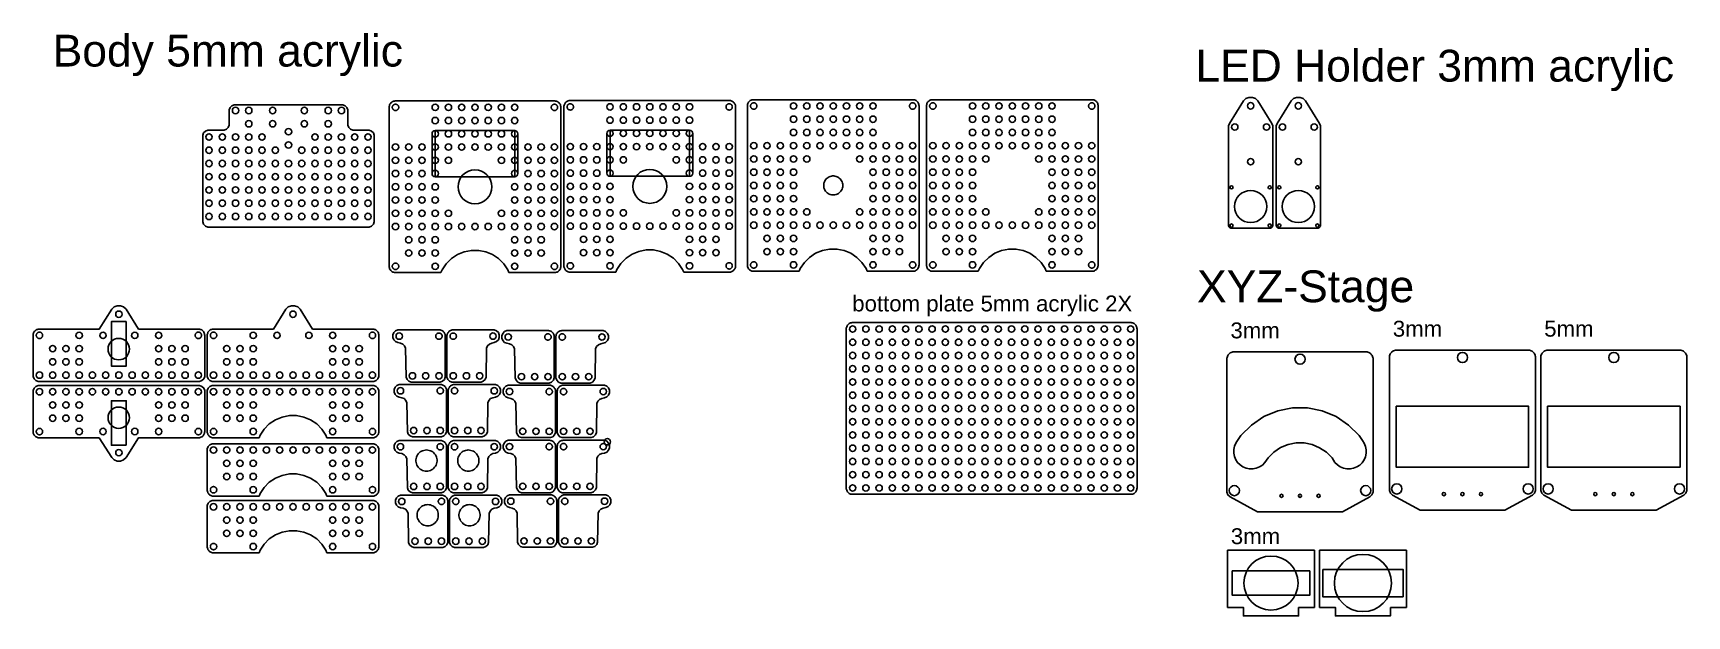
# Model space of a CAD drawing. Header units: millimetres. Extents: x 673 to 2234, y -140 to 410.
import ezdxf

# ---------------------------------------------------------------- set-up
doc = ezdxf.new("R2010")
doc.units = ezdxf.units.MM
doc.styles.get("Standard").update_dxf_attribs({"font": 'arial.ttf'})

msp = doc.modelspace()

# ---------------------------------------------------------------- texts
at = {"color": 7, "attachment_point": 1}
for s, insert, char_height, width in [('{Body 5mm acrylic}', (691.6, 408.7), 30, 585.798), ('{LED Holder 3mm acrylic}', (1770.3, 394.5), 30, 585.798), ('{XYZ-Stage}', (1771.8, 186.3), 30, 585.798), ('{bottom plate 5mm acrylic 2X}', (1446.3, 162.6), 15, 328.585), ('{3mm}', (1803.3, 137.2), 15, 332.788), ('{3mm}', (1956.6, 138.8), 15, 332.788), ('{5mm}', (2099.5, 138.8), 15, 332.788), ('{3mm}', (1803.7, -57), 15, 332.788)]:
    msp.add_mtext(s, dxfattribs=dict(at, insert=insert, char_height=char_height, width=width))

# ---------------------------------------------------------------- linework, layer by layer
at = {"color": 7}
for p, q in [((1010.4, 343.7), (1010, 343.1)), ((1010.8, 344.3), (1010.4, 343.7)), ((1011.4, 344.8), (1010.8, 344.3)), ((1012, 345.3), (1011.4, 344.8)), ((1012.7, 345.6), (1012, 345.3)), ((1013.4, 345.9), (1012.7, 345.6)), ((1014.1, 346.1), (1013.4, 345.9)), ((1014.8, 346.2), (1014.1, 346.1)), ((1165.6, 346.2), (1014.8, 346.2)), ((1166.3, 346.1), (1165.6, 346.2)), ((1167.1, 345.9), (1166.3, 346.1)), ((1167.8, 345.6), (1167.1, 345.9)), ((1168.4, 345.3), (1167.8, 345.6)), ((1169, 344.8), (1168.4, 345.3)), ((1169.6, 344.3), (1169, 344.8)), ((1170.1, 343.7), (1169.6, 344.3)), ((1170.5, 343.1), (1170.1, 343.7)), ((1174.9, 343.5), (1174.6, 342.8)), ((1175.3, 344.2), (1174.9, 343.5)), ((1175.8, 344.7), (1175.3, 344.2)), ((1176.3, 345.3), (1175.8, 344.7)), ((1177, 345.7), (1176.3, 345.3)), ((1177.6, 346.1), (1177, 345.7)), ((1178.3, 346.3), (1177.6, 346.1)), ((1179, 346.5), (1178.3, 346.3)), ((1178.9, 343.3), (1179.2, 343.5)), ((1179.8, 346.6), (1179, 346.5)), ((1179.2, 343.5), (1179.6, 343.6)), ((1179.6, 343.6), (1180, 343.6)), ((1330.5, 346.6), (1179.8, 346.6)), ((1180, 343.6), (1180.4, 343.6)), ((1180.4, 343.6), (1180.7, 343.6)), ((1180.7, 343.6), (1181.1, 343.5)), ((1181.1, 343.5), (1181.4, 343.3)), ((1328.9, 343.3), (1329.2, 343.5)), ((1329.2, 343.5), (1329.6, 343.6)), ((1329.6, 343.6), (1330, 343.6)), ((1330, 343.6), (1330.4, 343.6)), ((1330.4, 343.6), (1330.7, 343.6)), ((1331.3, 346.5), (1330.5, 346.6)), ((1330.7, 343.6), (1331.1, 343.5)), ((1331.1, 343.5), (1331.4, 343.3)), ((1332, 346.3), (1331.3, 346.5)), ((1332.7, 346.1), (1332, 346.3)), ((1333.4, 345.7), (1332.7, 346.1)), ((1334, 345.3), (1333.4, 345.7)), ((1334.5, 344.7), (1334, 345.3)), ((1335, 344.2), (1334.5, 344.7)), ((1335.4, 343.5), (1335, 344.2)), ((1335.7, 342.8), (1335.4, 343.5)), ((1347.8, 343.7), (1347.5, 342.9)), ((1348.1, 344.3), (1347.8, 343.7)), ((1348.5, 345), (1348.1, 344.3)), ((1349, 345.6), (1348.5, 345)), ((1349.5, 346.1), (1349, 345.6)), ((1350.1, 346.5), (1349.5, 346.1)), ((1350.8, 346.9), (1350.1, 346.5)), ((1351.5, 347.2), (1350.8, 346.9)), ((1350.9, 343.2), (1351.2, 343.5)), ((1351.2, 343.5), (1351.4, 343.8)), ((1351.4, 343.8), (1351.7, 344)), ((1352.2, 347.3), (1351.5, 347.2)), ((1351.7, 344), (1352.1, 344.2)), ((1352.1, 344.2), (1352.4, 344.3)), ((1353, 347.4), (1352.2, 347.3)), ((1352.4, 344.3), (1352.8, 344.4)), ((1352.8, 344.4), (1353.2, 344.4)), ((1503.7, 347.4), (1353, 347.4)), ((1353.2, 344.4), (1353.5, 344.4)), ((1353.5, 344.4), (1353.9, 344.4)), ((1353.9, 344.4), (1354.3, 344.3)), ((1354.3, 344.3), (1354.6, 344.2)), ((1354.6, 344.2), (1355, 344)), ((1355, 344), (1355.3, 343.8)), ((1355.3, 343.8), (1355.5, 343.5)), ((1355.5, 343.5), (1355.8, 343.2)), ((1500.9, 343.2), (1501.2, 343.5)), ((1501.2, 343.5), (1501.4, 343.8)), ((1501.4, 343.8), (1501.7, 344)), ((1501.7, 344), (1502.1, 344.2)), ((1502.1, 344.2), (1502.4, 344.3)), ((1502.4, 344.3), (1502.8, 344.4)), ((1502.8, 344.4), (1503.2, 344.4)), ((1503.2, 344.4), (1503.5, 344.4)), ((1503.5, 344.4), (1503.9, 344.4)), ((1504.5, 347.3), (1503.7, 347.4)), ((1503.9, 344.4), (1504.3, 344.3)), ((1504.3, 344.3), (1504.6, 344.2)), ((1505.2, 347.2), (1504.5, 347.3)), ((1504.6, 344.2), (1505, 344)), ((1505, 344), (1505.3, 343.8)), ((1505.9, 346.9), (1505.2, 347.2)), ((1505.3, 343.8), (1505.5, 343.5)), ((1505.5, 343.5), (1505.8, 343.2)), ((1506.6, 346.5), (1505.9, 346.9)), ((1507.2, 346.1), (1506.6, 346.5)), ((1507.7, 345.6), (1507.2, 346.1)), ((1508.2, 345), (1507.7, 345.6)), ((1508.6, 344.3), (1508.2, 345)), ((1508.9, 343.7), (1508.6, 344.3)), ((1509.2, 342.9), (1508.9, 343.7)), ((1516.8, 343.7), (1516.6, 342.9)), ((1517.1, 344.3), (1516.8, 343.7)), ((1517.5, 345), (1517.1, 344.3)), ((1518, 345.6), (1517.5, 345)), ((1518.6, 346.1), (1518, 345.6)), ((1519.2, 346.5), (1518.6, 346.1)), ((1519.8, 346.9), (1519.2, 346.5)), ((1520.5, 347.2), (1519.8, 346.9)), ((1520, 343.2), (1520.2, 343.5)), ((1520.2, 343.5), (1520.5, 343.8)), ((1521.3, 347.3), (1520.5, 347.2)), ((1520.5, 343.8), (1520.8, 344)), ((1520.8, 344), (1521.1, 344.2)), ((1521.1, 344.2), (1521.5, 344.3)), ((1522, 347.4), (1521.3, 347.3)), ((1521.5, 344.3), (1521.8, 344.4)), ((1521.8, 344.4), (1522.2, 344.4)), ((1672.8, 347.4), (1522, 347.4)), ((1522.2, 344.4), (1522.6, 344.4)), ((1522.6, 344.4), (1523, 344.4)), ((1523, 344.4), (1523.3, 344.3)), ((1523.3, 344.3), (1523.7, 344.2)), ((1523.7, 344.2), (1524, 344)), ((1524, 344), (1524.3, 343.8)), ((1524.3, 343.8), (1524.6, 343.5)), ((1524.6, 343.5), (1524.8, 343.2)), ((1670, 343.2), (1670.2, 343.5)), ((1670.2, 343.5), (1670.5, 343.8)), ((1670.5, 343.8), (1670.8, 344)), ((1670.8, 344), (1671.1, 344.2)), ((1671.1, 344.2), (1671.5, 344.3)), ((1671.5, 344.3), (1671.8, 344.4)), ((1671.8, 344.4), (1672.2, 344.4)), ((1672.2, 344.4), (1672.6, 344.4)), ((1672.6, 344.4), (1673, 344.4)), ((1673.5, 347.3), (1672.8, 347.4)), ((1673, 344.4), (1673.3, 344.3)), ((1673.3, 344.3), (1673.7, 344.2)), ((1674.3, 347.2), (1673.5, 347.3)), ((1673.7, 344.2), (1674, 344)), ((1674, 344), (1674.3, 343.8)), ((1675, 346.9), (1674.3, 347.2)), ((1674.3, 343.8), (1674.6, 343.5)), ((1674.6, 343.5), (1674.8, 343.2)), ((1675.6, 346.5), (1675, 346.9)), ((1676.2, 346.1), (1675.6, 346.5)), ((1676.8, 345.6), (1676.2, 346.1)), ((1677.3, 345), (1676.8, 345.6)), ((1677.7, 344.3), (1677.3, 345)), ((1678, 343.7), (1677.7, 344.3)), ((1678.2, 342.9), (1678, 343.7)), ((1009.3, 340.9), (1009.2, 340.2)), ((1009.2, 340.2), (1009.2, 190.2)), ((1009.4, 341.7), (1009.3, 340.9)), ((1009.6, 342.4), (1009.4, 341.7)), ((1010, 343.1), (1009.6, 342.4)), ((1012.2, 340.6), (1012.3, 340.9)), ((1012.2, 340.2), (1012.2, 340.6)), ((1012.2, 339.8), (1012.2, 340.2)), ((1012.3, 339.4), (1012.2, 339.8)), ((1012.3, 340.9), (1012.4, 341.3)), ((1012.4, 339.1), (1012.3, 339.4)), ((1012.4, 341.3), (1012.6, 341.6)), ((1012.6, 338.7), (1012.4, 339.1)), ((1012.6, 341.6), (1012.8, 342)), ((1012.8, 338.4), (1012.6, 338.7)), ((1012.8, 342), (1013, 342.2)), ((1013, 338.1), (1012.8, 338.4)), ((1013, 342.2), (1013.3, 342.5)), ((1013.3, 337.9), (1013, 338.1)), ((1013.3, 342.5), (1013.6, 342.7)), ((1013.6, 337.7), (1013.3, 337.9)), ((1013.6, 342.7), (1013.9, 342.9)), ((1013.9, 337.5), (1013.6, 337.7)), ((1013.9, 342.9), (1014.3, 343)), ((1014.3, 337.3), (1013.9, 337.5)), ((1014.3, 343), (1014.7, 343.1)), ((1014.7, 337.2), (1014.3, 337.3)), ((1014.7, 343.1), (1015, 343.2)), ((1015, 337.2), (1014.7, 337.2)), ((1015, 343.2), (1015.4, 343.2)), ((1015.4, 337.2), (1015, 337.2)), ((1015.4, 343.2), (1015.8, 343.1)), ((1015.8, 337.2), (1015.4, 337.2)), ((1015.8, 343.1), (1016.1, 343)), ((1016.1, 337.3), (1015.8, 337.2)), ((1016.1, 343), (1016.5, 342.9)), ((1016.5, 337.5), (1016.1, 337.3)), ((1016.5, 342.9), (1016.8, 342.7)), ((1016.8, 337.7), (1016.5, 337.5)), ((1016.8, 342.7), (1017.1, 342.5)), ((1017.1, 337.9), (1016.8, 337.7)), ((1017.1, 342.5), (1017.4, 342.2)), ((1017.4, 338.1), (1017.1, 337.9)), ((1017.4, 342.2), (1017.6, 342)), ((1017.6, 338.4), (1017.4, 338.1)), ((1017.6, 342), (1017.9, 341.6)), ((1017.9, 338.7), (1017.6, 338.4)), ((1017.9, 341.6), (1018, 341.3)), ((1018, 339.1), (1017.9, 338.7)), ((1018, 341.3), (1018.1, 340.9)), ((1018.1, 339.4), (1018, 339.1)), ((1018.1, 340.9), (1018.2, 340.6)), ((1018.2, 339.8), (1018.1, 339.4)), ((1018.2, 340.6), (1018.2, 340.2)), ((1018.2, 340.2), (1018.2, 339.8)), ((1162.2, 340.6), (1162.3, 340.9)), ((1162.2, 340.2), (1162.2, 340.6)), ((1162.2, 339.8), (1162.2, 340.2)), ((1162.3, 339.4), (1162.2, 339.8)), ((1162.3, 340.9), (1162.4, 341.3)), ((1162.4, 339.1), (1162.3, 339.4)), ((1162.4, 341.3), (1162.6, 341.6)), ((1162.6, 338.7), (1162.4, 339.1)), ((1162.6, 341.6), (1162.8, 342)), ((1162.8, 338.4), (1162.6, 338.7)), ((1162.8, 342), (1163, 342.2)), ((1163, 338.1), (1162.8, 338.4)), ((1163, 342.2), (1163.3, 342.5)), ((1163.3, 337.9), (1163, 338.1)), ((1163.3, 342.5), (1163.6, 342.7)), ((1163.6, 337.7), (1163.3, 337.9)), ((1163.6, 342.7), (1163.9, 342.9)), ((1163.9, 337.5), (1163.6, 337.7)), ((1163.9, 342.9), (1164.3, 343)), ((1164.3, 337.3), (1163.9, 337.5)), ((1164.3, 343), (1164.7, 343.1)), ((1164.7, 337.2), (1164.3, 337.3)), ((1164.7, 343.1), (1165, 343.2)), ((1165, 337.2), (1164.7, 337.2)), ((1165, 343.2), (1165.4, 343.2)), ((1165.4, 337.2), (1165, 337.2)), ((1165.4, 343.2), (1165.8, 343.1)), ((1165.8, 337.2), (1165.4, 337.2)), ((1165.8, 343.1), (1166.1, 343)), ((1166.1, 337.3), (1165.8, 337.2)), ((1166.1, 343), (1166.5, 342.9)), ((1166.5, 337.5), (1166.1, 337.3)), ((1166.5, 342.9), (1166.8, 342.7)), ((1166.8, 337.7), (1166.5, 337.5)), ((1166.8, 342.7), (1167.1, 342.5)), ((1167.1, 337.9), (1166.8, 337.7)), ((1167.1, 342.5), (1167.4, 342.2)), ((1167.4, 338.1), (1167.1, 337.9)), ((1167.4, 342.2), (1167.6, 342)), ((1167.6, 338.4), (1167.4, 338.1)), ((1167.6, 342), (1167.9, 341.6)), ((1167.9, 338.7), (1167.6, 338.4)), ((1167.9, 341.6), (1168, 341.3)), ((1168, 339.1), (1167.9, 338.7)), ((1168, 341.3), (1168.1, 340.9)), ((1168.1, 339.4), (1168, 339.1)), ((1168.1, 340.9), (1168.2, 340.6)), ((1168.2, 339.8), (1168.1, 339.4)), ((1168.2, 340.6), (1168.2, 340.2)), ((1168.2, 340.2), (1168.2, 339.8)), ((1170.8, 342.4), (1170.5, 343.1)), ((1171, 341.7), (1170.8, 342.4)), ((1171.2, 340.9), (1171, 341.7)), ((1171.2, 340.2), (1171.2, 340.9)), ((1171.2, 190.2), (1171.2, 340.2)), ((1174.4, 342.1), (1174.2, 341.4)), ((1174.2, 341.4), (1174.2, 340.6)), ((1174.2, 340.6), (1174.2, 190.6)), ((1174.6, 342.8), (1174.4, 342.1)), ((1177.2, 341), (1177.3, 341.4)), ((1177.2, 340.6), (1177.2, 341)), ((1177.2, 340.3), (1177.2, 340.6)), ((1177.3, 339.9), (1177.2, 340.3)), ((1177.3, 341.4), (1177.4, 341.7)), ((1177.4, 339.5), (1177.3, 339.9)), ((1177.4, 341.7), (1177.5, 342.1)), ((1177.5, 339.2), (1177.4, 339.5)), ((1177.5, 342.1), (1177.7, 342.4)), ((1177.7, 338.9), (1177.5, 339.2)), ((1177.7, 342.4), (1178, 342.7)), ((1178, 338.6), (1177.7, 338.9)), ((1178, 342.7), (1178.3, 342.9)), ((1178.3, 338.3), (1178, 338.6)), ((1178.3, 342.9), (1178.6, 343.2)), ((1178.6, 338.1), (1178.3, 338.3)), ((1178.6, 343.2), (1178.9, 343.3)), ((1178.9, 337.9), (1178.6, 338.1)), ((1179.2, 337.8), (1178.9, 337.9)), ((1179.6, 337.7), (1179.2, 337.8)), ((1180, 337.6), (1179.6, 337.7)), ((1180.4, 337.6), (1180, 337.6)), ((1180.7, 337.7), (1180.4, 337.6)), ((1181.1, 337.8), (1180.7, 337.7)), ((1181.4, 337.9), (1181.1, 337.8)), ((1181.4, 343.3), (1181.8, 343.2)), ((1181.8, 338.1), (1181.4, 337.9)), ((1181.8, 343.2), (1182.1, 342.9)), ((1182.1, 338.3), (1181.8, 338.1)), ((1182.1, 342.9), (1182.4, 342.7)), ((1182.4, 338.6), (1182.1, 338.3)), ((1182.4, 342.7), (1182.6, 342.4)), ((1182.6, 338.9), (1182.4, 338.6)), ((1182.6, 342.4), (1182.8, 342.1)), ((1182.8, 339.2), (1182.6, 338.9)), ((1182.8, 342.1), (1183, 341.7)), ((1183, 339.5), (1182.8, 339.2)), ((1183, 341.7), (1183.1, 341.4)), ((1183.1, 339.9), (1183, 339.5)), ((1183.1, 341.4), (1183.1, 341)), ((1183.1, 341), (1183.2, 340.6)), ((1183.2, 340.6), (1183.1, 340.3)), ((1183.1, 340.3), (1183.1, 339.9)), ((1327.2, 341), (1327.3, 341.4)), ((1327.2, 340.6), (1327.2, 341)), ((1327.2, 340.3), (1327.2, 340.6)), ((1327.3, 339.9), (1327.2, 340.3)), ((1327.3, 341.4), (1327.4, 341.7)), ((1327.4, 339.5), (1327.3, 339.9)), ((1327.4, 341.7), (1327.5, 342.1)), ((1327.5, 339.2), (1327.4, 339.5)), ((1327.5, 342.1), (1327.7, 342.4)), ((1327.7, 338.9), (1327.5, 339.2)), ((1327.7, 342.4), (1328, 342.7)), ((1328, 338.6), (1327.7, 338.9)), ((1328, 342.7), (1328.3, 342.9)), ((1328.3, 338.3), (1328, 338.6)), ((1328.3, 342.9), (1328.6, 343.2)), ((1328.6, 338.1), (1328.3, 338.3)), ((1328.6, 343.2), (1328.9, 343.3)), ((1328.9, 337.9), (1328.6, 338.1)), ((1329.2, 337.8), (1328.9, 337.9)), ((1329.6, 337.7), (1329.2, 337.8)), ((1330, 337.6), (1329.6, 337.7)), ((1330.4, 337.6), (1330, 337.6)), ((1330.7, 337.7), (1330.4, 337.6)), ((1331.1, 337.8), (1330.7, 337.7)), ((1331.4, 337.9), (1331.1, 337.8)), ((1331.4, 343.3), (1331.8, 343.2)), ((1331.8, 338.1), (1331.4, 337.9)), ((1331.8, 343.2), (1332.1, 342.9)), ((1332.1, 338.3), (1331.8, 338.1)), ((1332.1, 342.9), (1332.4, 342.7)), ((1332.4, 338.6), (1332.1, 338.3)), ((1332.4, 342.7), (1332.6, 342.4)), ((1332.6, 338.9), (1332.4, 338.6)), ((1332.6, 342.4), (1332.8, 342.1)), ((1332.8, 339.2), (1332.6, 338.9)), ((1332.8, 342.1), (1333, 341.7)), ((1333, 339.5), (1332.8, 339.2)), ((1333, 341.7), (1333.1, 341.4)), ((1333.1, 339.9), (1333, 339.5)), ((1333.1, 341.4), (1333.1, 341)), ((1333.1, 341), (1333.2, 340.6)), ((1333.2, 340.6), (1333.1, 340.3)), ((1333.1, 340.3), (1333.1, 339.9)), ((1336, 342.1), (1335.7, 342.8)), ((1336.1, 341.4), (1336, 342.1)), ((1336.2, 340.6), (1336.1, 341.4)), ((1336.2, 190.6), (1336.2, 340.6)), ((1347.5, 342.9), (1347.4, 342.2)), ((1347.4, 342.2), (1347.4, 341.5)), ((1347.4, 341.5), (1347.4, 191.5)), ((1350.4, 342.2), (1350.6, 342.6)), ((1350.4, 341.8), (1350.4, 342.2)), ((1350.4, 341.5), (1350.4, 341.8)), ((1350.4, 341.1), (1350.4, 341.5)), ((1350.4, 340.7), (1350.4, 341.1)), ((1350.6, 340.3), (1350.4, 340.7)), ((1350.6, 342.6), (1350.7, 342.9)), ((1350.7, 340), (1350.6, 340.3)), ((1350.7, 342.9), (1350.9, 343.2)), ((1350.9, 339.7), (1350.7, 340)), ((1351.2, 339.4), (1350.9, 339.7)), ((1351.4, 339.1), (1351.2, 339.4)), ((1351.7, 338.9), (1351.4, 339.1)), ((1352.1, 338.7), (1351.7, 338.9)), ((1352.4, 338.6), (1352.1, 338.7)), ((1352.8, 338.5), (1352.4, 338.6)), ((1353.2, 338.5), (1352.8, 338.5)), ((1353.5, 338.5), (1353.2, 338.5)), ((1353.9, 338.5), (1353.5, 338.5)), ((1354.3, 338.6), (1353.9, 338.5)), ((1354.6, 338.7), (1354.3, 338.6)), ((1355, 338.9), (1354.6, 338.7)), ((1355.3, 339.1), (1355, 338.9)), ((1355.5, 339.4), (1355.3, 339.1)), ((1355.8, 339.7), (1355.5, 339.4)), ((1355.8, 343.2), (1356, 342.9)), ((1356, 340), (1355.8, 339.7)), ((1356, 342.9), (1356.1, 342.6)), ((1356.1, 340.3), (1356, 340)), ((1356.1, 342.6), (1356.3, 342.2)), ((1356.3, 340.7), (1356.1, 340.3)), ((1356.3, 342.2), (1356.3, 341.8)), ((1356.3, 341.8), (1356.4, 341.5)), ((1356.4, 341.5), (1356.3, 341.1)), ((1356.3, 341.1), (1356.3, 340.7)), ((1500.4, 342.2), (1500.6, 342.6)), ((1500.4, 341.8), (1500.4, 342.2)), ((1500.4, 341.5), (1500.4, 341.8)), ((1500.4, 341.1), (1500.4, 341.5)), ((1500.4, 340.7), (1500.4, 341.1)), ((1500.6, 340.3), (1500.4, 340.7)), ((1500.6, 342.6), (1500.7, 342.9)), ((1500.7, 340), (1500.6, 340.3)), ((1500.7, 342.9), (1500.9, 343.2)), ((1500.9, 339.7), (1500.7, 340)), ((1501.2, 339.4), (1500.9, 339.7)), ((1501.4, 339.1), (1501.2, 339.4)), ((1501.7, 338.9), (1501.4, 339.1)), ((1502.1, 338.7), (1501.7, 338.9)), ((1502.4, 338.6), (1502.1, 338.7)), ((1502.8, 338.5), (1502.4, 338.6)), ((1503.2, 338.5), (1502.8, 338.5)), ((1503.5, 338.5), (1503.2, 338.5)), ((1503.9, 338.5), (1503.5, 338.5)), ((1504.3, 338.6), (1503.9, 338.5)), ((1504.6, 338.7), (1504.3, 338.6)), ((1505, 338.9), (1504.6, 338.7)), ((1505.3, 339.1), (1505, 338.9)), ((1505.5, 339.4), (1505.3, 339.1)), ((1505.8, 339.7), (1505.5, 339.4)), ((1505.8, 343.2), (1506, 342.9)), ((1506, 340), (1505.8, 339.7)), ((1506, 342.9), (1506.1, 342.6)), ((1506.1, 340.3), (1506, 340)), ((1506.1, 342.6), (1506.3, 342.2)), ((1506.3, 340.7), (1506.1, 340.3)), ((1506.3, 342.2), (1506.3, 341.8)), ((1506.3, 341.8), (1506.4, 341.5)), ((1506.4, 341.5), (1506.3, 341.1)), ((1506.3, 341.1), (1506.3, 340.7)), ((1509.3, 342.2), (1509.2, 342.9)), ((1509.4, 341.5), (1509.3, 342.2)), ((1509.4, 191.5), (1509.4, 341.5)), ((1516.5, 342.2), (1516.4, 341.5)), ((1516.4, 341.5), (1516.4, 191.5)), ((1516.6, 342.9), (1516.5, 342.2)), ((1519.4, 341.8), (1519.5, 342.2)), ((1519.4, 341.5), (1519.4, 341.8)), ((1519.4, 341.1), (1519.4, 341.5)), ((1519.5, 340.7), (1519.4, 341.1)), ((1519.5, 342.2), (1519.6, 342.6)), ((1519.6, 340.3), (1519.5, 340.7)), ((1519.6, 342.6), (1519.8, 342.9)), ((1519.8, 340), (1519.6, 340.3)), ((1519.8, 342.9), (1520, 343.2)), ((1520, 339.7), (1519.8, 340)), ((1520.2, 339.4), (1520, 339.7)), ((1520.5, 339.1), (1520.2, 339.4)), ((1520.8, 338.9), (1520.5, 339.1)), ((1521.1, 338.7), (1520.8, 338.9)), ((1521.5, 338.6), (1521.1, 338.7)), ((1521.8, 338.5), (1521.5, 338.6)), ((1522.2, 338.5), (1521.8, 338.5)), ((1522.6, 338.5), (1522.2, 338.5)), ((1523, 338.5), (1522.6, 338.5)), ((1523.3, 338.6), (1523, 338.5)), ((1523.7, 338.7), (1523.3, 338.6)), ((1524, 338.9), (1523.7, 338.7)), ((1524.3, 339.1), (1524, 338.9)), ((1524.6, 339.4), (1524.3, 339.1)), ((1524.8, 339.7), (1524.6, 339.4)), ((1524.8, 343.2), (1525, 342.9)), ((1525, 340), (1524.8, 339.7)), ((1525, 342.9), (1525.2, 342.6)), ((1525.2, 340.3), (1525, 340)), ((1525.2, 342.6), (1525.3, 342.2)), ((1525.3, 340.7), (1525.2, 340.3)), ((1525.3, 342.2), (1525.4, 341.8)), ((1525.4, 341.1), (1525.3, 340.7)), ((1525.4, 341.8), (1525.4, 341.5)), ((1525.4, 341.5), (1525.4, 341.1)), ((1669.4, 341.8), (1669.5, 342.2)), ((1669.4, 341.5), (1669.4, 341.8)), ((1669.4, 341.1), (1669.4, 341.5)), ((1669.5, 340.7), (1669.4, 341.1)), ((1669.5, 342.2), (1669.6, 342.6)), ((1669.6, 340.3), (1669.5, 340.7)), ((1669.6, 342.6), (1669.8, 342.9)), ((1669.8, 340), (1669.6, 340.3)), ((1669.8, 342.9), (1670, 343.2)), ((1670, 339.7), (1669.8, 340)), ((1670.2, 339.4), (1670, 339.7)), ((1670.5, 339.1), (1670.2, 339.4)), ((1670.8, 338.9), (1670.5, 339.1)), ((1671.1, 338.7), (1670.8, 338.9)), ((1671.5, 338.6), (1671.1, 338.7)), ((1671.8, 338.5), (1671.5, 338.6)), ((1672.2, 338.5), (1671.8, 338.5)), ((1672.6, 338.5), (1672.2, 338.5)), ((1673, 338.5), (1672.6, 338.5)), ((1673.3, 338.6), (1673, 338.5)), ((1673.7, 338.7), (1673.3, 338.6)), ((1674, 338.9), (1673.7, 338.7)), ((1674.3, 339.1), (1674, 338.9)), ((1674.6, 339.4), (1674.3, 339.1)), ((1674.8, 339.7), (1674.6, 339.4)), ((1674.8, 343.2), (1675, 342.9)), ((1675, 340), (1674.8, 339.7)), ((1675, 342.9), (1675.2, 342.6)), ((1675.2, 340.3), (1675, 340)), ((1675.2, 342.6), (1675.3, 342.2)), ((1675.3, 340.7), (1675.2, 340.3)), ((1675.3, 342.2), (1675.4, 341.8)), ((1675.4, 341.1), (1675.3, 340.7)), ((1675.4, 341.8), (1675.4, 341.5)), ((1675.4, 341.5), (1675.4, 341.1)), ((1678.4, 342.2), (1678.2, 342.9)), ((1678.4, 341.5), (1678.4, 342.2)), ((1678.4, 191.5), (1678.4, 341.5)), ((1801.4, 322.8), (1801.4, 229.1)), ((1843.4, 229.1), (1843.4, 322.8)), ((1846.4, 322.8), (1846.4, 229.1)), ((1888.4, 229.1), (1888.4, 322.8)), ((1419.4, 267.6), (1419.6, 268.7)), ((1419.4, 266.5), (1419.4, 267.6)), ((1419.4, 265.3), (1419.4, 266.5)), ((1419.6, 268.7), (1420, 269.8)), ((1420, 269.8), (1420.5, 270.8)), ((1420.5, 270.8), (1421.1, 271.7)), ((1421.1, 271.7), (1421.8, 272.6)), ((1421.8, 272.6), (1422.6, 273.4)), ((1422.6, 273.4), (1423.5, 274.1)), ((1423.5, 274.1), (1424.5, 274.6)), ((1424.5, 274.6), (1425.6, 275)), ((1425.6, 275), (1426.7, 275.3)), ((1426.7, 275.3), (1427.8, 275.4)), ((1427.8, 275.4), (1428.9, 275.4)), ((1428.9, 275.4), (1430, 275.3)), ((1430, 275.3), (1431.1, 275)), ((1431.1, 275), (1432.2, 274.6)), ((1432.2, 274.6), (1433.2, 274.1)), ((1433.2, 274.1), (1434.1, 273.4)), ((1434.1, 273.4), (1434.9, 272.6)), ((1434.9, 272.6), (1435.6, 271.7)), ((1435.6, 271.7), (1436.2, 270.8)), ((1436.2, 270.8), (1436.7, 269.8)), ((1436.7, 269.8), (1437.1, 268.7)), ((1437.1, 268.7), (1437.3, 267.6)), ((1437.3, 267.6), (1437.4, 266.5)), ((1437.4, 266.5), (1437.3, 265.3)), ((1419.6, 264.2), (1419.4, 265.3)), ((1420, 263.1), (1419.6, 264.2)), ((1420.5, 262.1), (1420, 263.1)), ((1421.1, 261.2), (1420.5, 262.1)), ((1421.8, 260.3), (1421.1, 261.2)), ((1422.6, 259.5), (1421.8, 260.3)), ((1423.5, 258.9), (1422.6, 259.5)), ((1424.5, 258.3), (1423.5, 258.9)), ((1425.6, 257.9), (1424.5, 258.3)), ((1426.7, 257.6), (1425.6, 257.9)), ((1427.8, 257.5), (1426.7, 257.6)), ((1428.9, 257.5), (1427.8, 257.5)), ((1430, 257.6), (1428.9, 257.5)), ((1431.1, 257.9), (1430, 257.6)), ((1432.2, 258.3), (1431.1, 257.9)), ((1433.2, 258.9), (1432.2, 258.3)), ((1434.1, 259.5), (1433.2, 258.9)), ((1434.9, 260.3), (1434.1, 259.5)), ((1435.6, 261.2), (1434.9, 260.3)), ((1436.2, 262.1), (1435.6, 261.2)), ((1436.7, 263.1), (1436.2, 262.1)), ((1437.1, 264.2), (1436.7, 263.1)), ((1437.3, 265.3), (1437.1, 264.2)), ((1801.4, 229.1), (1801.4, 228.8)), ((1801.4, 228.8), (1801.5, 228.4)), ((1801.5, 228.4), (1801.6, 228)), ((1801.6, 228), (1801.7, 227.7)), ((1801.7, 227.7), (1801.9, 227.4)), ((1801.9, 227.4), (1802.2, 227.1)), ((1802.2, 227.1), (1802.5, 226.8)), ((1802.5, 226.8), (1802.8, 226.6)), ((1802.8, 226.6), (1803.1, 226.4)), ((1803.1, 226.4), (1803.4, 226.3)), ((1803.4, 226.3), (1803.8, 226.2)), ((1803.8, 226.2), (1804.2, 226.1)), ((1804.2, 226.1), (1840.6, 226.1)), ((1840.6, 226.1), (1840.9, 226.2)), ((1840.9, 226.2), (1841.3, 226.3)), ((1841.3, 226.3), (1841.6, 226.4)), ((1841.6, 226.4), (1842, 226.6)), ((1842, 226.6), (1842.3, 226.8)), ((1842.3, 226.8), (1842.6, 227.1)), ((1842.6, 227.1), (1842.8, 227.4)), ((1842.8, 227.4), (1843, 227.7)), ((1843, 227.7), (1843.2, 228)), ((1843.2, 228), (1843.3, 228.4)), ((1843.3, 228.8), (1843.4, 229.1)), ((1843.3, 228.4), (1843.3, 228.8)), ((1846.4, 229.1), (1846.4, 228.8)), ((1846.4, 228.8), (1846.5, 228.4)), ((1846.5, 228.4), (1846.6, 228)), ((1846.6, 228), (1846.8, 227.7)), ((1846.8, 227.7), (1847, 227.4)), ((1847, 227.4), (1847.2, 227.1)), ((1847.2, 227.1), (1847.5, 226.8)), ((1847.5, 226.8), (1847.8, 226.6)), ((1847.8, 226.6), (1848.1, 226.4)), ((1848.1, 226.4), (1848.5, 226.3)), ((1848.5, 226.3), (1848.8, 226.2)), ((1848.8, 226.2), (1849.2, 226.1)), ((1849.2, 226.1), (1885.6, 226.1)), ((1885.6, 226.1), (1886, 226.2)), ((1886, 226.2), (1886.3, 226.3)), ((1886.3, 226.3), (1886.7, 226.4)), ((1886.7, 226.4), (1887, 226.6)), ((1887, 226.6), (1887.3, 226.8)), ((1887.3, 226.8), (1887.6, 227.1)), ((1887.6, 227.1), (1887.8, 227.4)), ((1887.8, 227.4), (1888, 227.7)), ((1888, 227.7), (1888.2, 228)), ((1888.2, 228), (1888.3, 228.4)), ((1888.3, 228.4), (1888.4, 228.8)), ((1888.4, 228.8), (1888.4, 229.1)), ((1009.2, 190.2), (1009.3, 189.4)), ((1009.3, 189.4), (1009.4, 188.7)), ((1009.4, 188.7), (1009.6, 188)), ((1009.6, 188), (1010, 187.3)), ((1012.2, 190.6), (1012.3, 190.9)), ((1012.2, 190.2), (1012.2, 190.6)), ((1012.2, 189.8), (1012.2, 190.2)), ((1012.3, 189.4), (1012.2, 189.8)), ((1012.3, 190.9), (1012.4, 191.3)), ((1012.4, 189.1), (1012.3, 189.4)), ((1012.4, 191.3), (1012.6, 191.6)), ((1012.6, 188.7), (1012.4, 189.1)), ((1012.6, 191.6), (1012.8, 192)), ((1012.8, 188.4), (1012.6, 188.7)), ((1012.8, 192), (1013, 192.2)), ((1013, 188.1), (1012.8, 188.4)), ((1013, 192.2), (1013.3, 192.5)), ((1013.3, 187.9), (1013, 188.1)), ((1013.3, 192.5), (1013.6, 192.7)), ((1013.6, 187.7), (1013.3, 187.9)), ((1013.6, 192.7), (1013.9, 192.9)), ((1013.9, 187.5), (1013.6, 187.7)), ((1013.9, 192.9), (1014.3, 193)), ((1014.3, 187.3), (1013.9, 187.5)), ((1014.3, 193), (1014.7, 193.1)), ((1014.7, 187.2), (1014.3, 187.3)), ((1014.7, 193.1), (1015, 193.2)), ((1015, 193.2), (1015.4, 193.2)), ((1015.4, 193.2), (1015.8, 193.1)), ((1015.8, 193.1), (1016.1, 193)), ((1016.1, 187.3), (1015.8, 187.2)), ((1016.1, 193), (1016.5, 192.9)), ((1016.5, 187.5), (1016.1, 187.3)), ((1016.5, 192.9), (1016.8, 192.7)), ((1016.8, 187.7), (1016.5, 187.5)), ((1016.8, 192.7), (1017.1, 192.5)), ((1017.1, 187.9), (1016.8, 187.7)), ((1017.1, 192.5), (1017.4, 192.2)), ((1017.4, 188.1), (1017.1, 187.9)), ((1017.4, 192.2), (1017.6, 192)), ((1017.6, 188.4), (1017.4, 188.1)), ((1017.6, 192), (1017.9, 191.6)), ((1017.9, 188.7), (1017.6, 188.4)), ((1017.9, 191.6), (1018, 191.3)), ((1018, 189.1), (1017.9, 188.7)), ((1018, 191.3), (1018.1, 190.9)), ((1018.1, 189.4), (1018, 189.1)), ((1018.1, 190.9), (1018.2, 190.6)), ((1018.2, 189.8), (1018.1, 189.4)), ((1018.2, 190.6), (1018.2, 190.2)), ((1018.2, 190.2), (1018.2, 189.8)), ((1162.2, 190.6), (1162.3, 190.9)), ((1162.2, 190.2), (1162.2, 190.6)), ((1162.2, 189.8), (1162.2, 190.2)), ((1162.3, 189.4), (1162.2, 189.8)), ((1162.3, 190.9), (1162.4, 191.3)), ((1162.4, 189.1), (1162.3, 189.4)), ((1162.4, 191.3), (1162.6, 191.6)), ((1162.6, 188.7), (1162.4, 189.1)), ((1162.6, 191.6), (1162.8, 192)), ((1162.8, 188.4), (1162.6, 188.7)), ((1162.8, 192), (1163, 192.2)), ((1163, 188.1), (1162.8, 188.4)), ((1163, 192.2), (1163.3, 192.5)), ((1163.3, 187.9), (1163, 188.1)), ((1163.3, 192.5), (1163.6, 192.7)), ((1163.6, 187.7), (1163.3, 187.9)), ((1163.6, 192.7), (1163.9, 192.9)), ((1163.9, 187.5), (1163.6, 187.7)), ((1163.9, 192.9), (1164.3, 193)), ((1164.3, 187.3), (1163.9, 187.5)), ((1164.3, 193), (1164.7, 193.1)), ((1164.7, 187.2), (1164.3, 187.3)), ((1164.7, 193.1), (1165, 193.2)), ((1165, 193.2), (1165.4, 193.2)), ((1165.4, 193.2), (1165.8, 193.1)), ((1165.8, 193.1), (1166.1, 193)), ((1166.1, 187.3), (1165.8, 187.2)), ((1166.1, 193), (1166.5, 192.9)), ((1166.5, 187.5), (1166.1, 187.3)), ((1166.5, 192.9), (1166.8, 192.7)), ((1166.8, 187.7), (1166.5, 187.5)), ((1166.8, 192.7), (1167.1, 192.5)), ((1167.1, 187.9), (1166.8, 187.7)), ((1167.1, 192.5), (1167.4, 192.2)), ((1167.4, 188.1), (1167.1, 187.9)), ((1167.4, 192.2), (1167.6, 192)), ((1167.6, 188.4), (1167.4, 188.1)), ((1167.6, 192), (1167.9, 191.6)), ((1167.9, 188.7), (1167.6, 188.4)), ((1167.9, 191.6), (1168, 191.3)), ((1168, 189.1), (1167.9, 188.7)), ((1168, 191.3), (1168.1, 190.9)), ((1168.1, 189.4), (1168, 189.1)), ((1168.1, 190.9), (1168.2, 190.6)), ((1168.2, 189.8), (1168.1, 189.4)), ((1168.2, 190.6), (1168.2, 190.2)), ((1168.2, 190.2), (1168.2, 189.8)), ((1170.5, 187.3), (1170.8, 188)), ((1170.8, 188), (1171, 188.7)), ((1171, 188.7), (1171.2, 189.4)), ((1171.2, 189.4), (1171.2, 190.2)), ((1174.2, 190.6), (1174.2, 189.9)), ((1174.2, 189.9), (1174.4, 189.1)), ((1174.4, 189.1), (1174.6, 188.4)), ((1174.6, 188.4), (1174.9, 187.7)), ((1174.9, 187.7), (1175.3, 187.1)), ((1177.2, 191), (1177.3, 191.4)), ((1177.2, 190.6), (1177.2, 191)), ((1177.2, 190.3), (1177.2, 190.6)), ((1177.3, 189.9), (1177.2, 190.3)), ((1177.3, 191.4), (1177.4, 191.7)), ((1177.4, 189.5), (1177.3, 189.9)), ((1177.4, 191.7), (1177.5, 192.1)), ((1177.5, 189.2), (1177.4, 189.5)), ((1177.5, 192.1), (1177.7, 192.4)), ((1177.7, 188.9), (1177.5, 189.2)), ((1177.7, 192.4), (1178, 192.7)), ((1178, 188.6), (1177.7, 188.9)), ((1178, 192.7), (1178.3, 192.9)), ((1178.3, 188.3), (1178, 188.6)), ((1178.3, 192.9), (1178.6, 193.2)), ((1178.6, 188.1), (1178.3, 188.3)), ((1178.6, 193.2), (1178.9, 193.3)), ((1178.9, 187.9), (1178.6, 188.1)), ((1178.9, 193.3), (1179.2, 193.5)), ((1179.2, 187.8), (1178.9, 187.9)), ((1179.2, 193.5), (1179.6, 193.6)), ((1179.6, 187.7), (1179.2, 187.8)), ((1179.6, 193.6), (1180, 193.6)), ((1180, 187.6), (1179.6, 187.7)), ((1180, 193.6), (1180.4, 193.6)), ((1180.4, 187.6), (1180, 187.6)), ((1180.4, 193.6), (1180.7, 193.6)), ((1180.7, 187.7), (1180.4, 187.6)), ((1180.7, 193.6), (1181.1, 193.5)), ((1181.1, 187.8), (1180.7, 187.7)), ((1181.1, 193.5), (1181.4, 193.3)), ((1181.4, 187.9), (1181.1, 187.8)), ((1181.4, 193.3), (1181.8, 193.2)), ((1181.8, 188.1), (1181.4, 187.9)), ((1181.8, 193.2), (1182.1, 192.9)), ((1182.1, 188.3), (1181.8, 188.1)), ((1182.1, 192.9), (1182.4, 192.7)), ((1182.4, 188.6), (1182.1, 188.3)), ((1182.4, 192.7), (1182.6, 192.4)), ((1182.6, 188.9), (1182.4, 188.6)), ((1182.6, 192.4), (1182.8, 192.1)), ((1182.8, 189.2), (1182.6, 188.9)), ((1182.8, 192.1), (1183, 191.7)), ((1183, 189.5), (1182.8, 189.2)), ((1183, 191.7), (1183.1, 191.4)), ((1183.1, 189.9), (1183, 189.5)), ((1183.1, 191.4), (1183.1, 191)), ((1183.1, 191), (1183.2, 190.6)), ((1183.2, 190.6), (1183.1, 190.3)), ((1183.1, 190.3), (1183.1, 189.9)), ((1327.2, 191), (1327.3, 191.4)), ((1327.2, 190.6), (1327.2, 191)), ((1327.2, 190.3), (1327.2, 190.6)), ((1327.3, 189.9), (1327.2, 190.3)), ((1327.3, 191.4), (1327.4, 191.7)), ((1327.4, 189.5), (1327.3, 189.9)), ((1327.4, 191.7), (1327.5, 192.1)), ((1327.5, 189.2), (1327.4, 189.5)), ((1327.5, 192.1), (1327.7, 192.4)), ((1327.7, 188.9), (1327.5, 189.2)), ((1327.7, 192.4), (1328, 192.7)), ((1328, 188.6), (1327.7, 188.9)), ((1328, 192.7), (1328.3, 192.9)), ((1328.3, 188.3), (1328, 188.6)), ((1328.3, 192.9), (1328.6, 193.2)), ((1328.6, 188.1), (1328.3, 188.3)), ((1328.6, 193.2), (1328.9, 193.3)), ((1328.9, 187.9), (1328.6, 188.1)), ((1328.9, 193.3), (1329.2, 193.5)), ((1329.2, 187.8), (1328.9, 187.9)), ((1329.2, 193.5), (1329.6, 193.6)), ((1329.6, 187.7), (1329.2, 187.8)), ((1329.6, 193.6), (1330, 193.6)), ((1330, 187.6), (1329.6, 187.7)), ((1330, 193.6), (1330.4, 193.6)), ((1330.4, 187.6), (1330, 187.6)), ((1330.4, 193.6), (1330.7, 193.6)), ((1330.7, 187.7), (1330.4, 187.6)), ((1330.7, 193.6), (1331.1, 193.5)), ((1331.1, 187.8), (1330.7, 187.7)), ((1331.1, 193.5), (1331.4, 193.3)), ((1331.4, 187.9), (1331.1, 187.8)), ((1331.4, 193.3), (1331.8, 193.2)), ((1331.8, 188.1), (1331.4, 187.9)), ((1331.8, 193.2), (1332.1, 192.9)), ((1332.1, 188.3), (1331.8, 188.1)), ((1332.1, 192.9), (1332.4, 192.7)), ((1332.4, 188.6), (1332.1, 188.3)), ((1332.4, 192.7), (1332.6, 192.4)), ((1332.6, 188.9), (1332.4, 188.6)), ((1332.6, 192.4), (1332.8, 192.1)), ((1332.8, 189.2), (1332.6, 188.9)), ((1332.8, 192.1), (1333, 191.7)), ((1333, 189.5), (1332.8, 189.2)), ((1333, 191.7), (1333.1, 191.4)), ((1333.1, 189.9), (1333, 189.5)), ((1333.1, 191.4), (1333.1, 191)), ((1333.1, 191), (1333.2, 190.6)), ((1333.2, 190.6), (1333.1, 190.3)), ((1333.1, 190.3), (1333.1, 189.9)), ((1335, 187.1), (1335.4, 187.7)), ((1335.4, 187.7), (1335.7, 188.4)), ((1335.7, 188.4), (1336, 189.1)), ((1336, 189.1), (1336.1, 189.9)), ((1336.1, 189.9), (1336.2, 190.6)), ((1347.4, 191.5), (1347.4, 190.7)), ((1347.4, 190.7), (1347.5, 190)), ((1347.5, 190), (1347.8, 189.2)), ((1347.8, 189.2), (1348.1, 188.6)), ((1348.1, 188.6), (1348.5, 187.9)), ((1348.5, 187.9), (1349, 187.3)), ((1349, 187.3), (1349.5, 186.8)), ((1350.4, 192.2), (1350.6, 192.6)), ((1350.4, 191.8), (1350.4, 192.2)), ((1350.4, 191.5), (1350.4, 191.8)), ((1350.4, 191.1), (1350.4, 191.5)), ((1350.4, 190.7), (1350.4, 191.1)), ((1350.6, 190.3), (1350.4, 190.7)), ((1350.6, 192.6), (1350.7, 192.9)), ((1350.7, 190), (1350.6, 190.3)), ((1350.7, 192.9), (1350.9, 193.2)), ((1350.9, 189.7), (1350.7, 190)), ((1350.9, 193.2), (1351.2, 193.5)), ((1351.2, 189.4), (1350.9, 189.7)), ((1351.2, 193.5), (1351.4, 193.8)), ((1351.4, 189.1), (1351.2, 189.4)), ((1351.4, 193.8), (1351.7, 194)), ((1351.7, 188.9), (1351.4, 189.1)), ((1351.7, 194), (1352.1, 194.2)), ((1352.1, 188.7), (1351.7, 188.9)), ((1352.1, 194.2), (1352.4, 194.3)), ((1352.4, 188.6), (1352.1, 188.7)), ((1352.4, 194.3), (1352.8, 194.4)), ((1352.8, 188.5), (1352.4, 188.6)), ((1352.8, 194.4), (1353.2, 194.4)), ((1353.2, 188.5), (1352.8, 188.5)), ((1353.2, 194.4), (1353.5, 194.4)), ((1353.5, 188.5), (1353.2, 188.5)), ((1353.5, 194.4), (1353.9, 194.4)), ((1353.9, 188.5), (1353.5, 188.5)), ((1353.9, 194.4), (1354.3, 194.3)), ((1354.3, 188.6), (1353.9, 188.5)), ((1354.3, 194.3), (1354.6, 194.2)), ((1354.6, 188.7), (1354.3, 188.6)), ((1354.6, 194.2), (1355, 194)), ((1355, 188.9), (1354.6, 188.7)), ((1355, 194), (1355.3, 193.8)), ((1355.3, 189.1), (1355, 188.9)), ((1355.3, 193.8), (1355.5, 193.5)), ((1355.5, 189.4), (1355.3, 189.1)), ((1355.5, 193.5), (1355.8, 193.2)), ((1355.8, 189.7), (1355.5, 189.4)), ((1355.8, 193.2), (1356, 192.9)), ((1356, 190), (1355.8, 189.7)), ((1356, 192.9), (1356.1, 192.6)), ((1356.1, 190.3), (1356, 190)), ((1356.1, 192.6), (1356.3, 192.2)), ((1356.3, 190.7), (1356.1, 190.3)), ((1356.3, 192.2), (1356.3, 191.8)), ((1356.3, 191.8), (1356.4, 191.5)), ((1356.4, 191.5), (1356.3, 191.1)), ((1356.3, 191.1), (1356.3, 190.7)), ((1500.4, 192.2), (1500.6, 192.6)), ((1500.4, 191.8), (1500.4, 192.2)), ((1500.4, 191.5), (1500.4, 191.8)), ((1500.4, 191.1), (1500.4, 191.5)), ((1500.4, 190.7), (1500.4, 191.1)), ((1500.6, 190.3), (1500.4, 190.7)), ((1500.6, 192.6), (1500.7, 192.9)), ((1500.7, 190), (1500.6, 190.3)), ((1500.7, 192.9), (1500.9, 193.2)), ((1500.9, 189.7), (1500.7, 190)), ((1500.9, 193.2), (1501.2, 193.5)), ((1501.2, 189.4), (1500.9, 189.7)), ((1501.2, 193.5), (1501.4, 193.8)), ((1501.4, 189.1), (1501.2, 189.4)), ((1501.4, 193.8), (1501.7, 194)), ((1501.7, 188.9), (1501.4, 189.1)), ((1501.7, 194), (1502.1, 194.2)), ((1502.1, 188.7), (1501.7, 188.9)), ((1502.1, 194.2), (1502.4, 194.3)), ((1502.4, 188.6), (1502.1, 188.7)), ((1502.4, 194.3), (1502.8, 194.4)), ((1502.8, 188.5), (1502.4, 188.6)), ((1502.8, 194.4), (1503.2, 194.4)), ((1503.2, 188.5), (1502.8, 188.5)), ((1503.2, 194.4), (1503.5, 194.4)), ((1503.5, 188.5), (1503.2, 188.5)), ((1503.5, 194.4), (1503.9, 194.4)), ((1503.9, 188.5), (1503.5, 188.5)), ((1503.9, 194.4), (1504.3, 194.3)), ((1504.3, 188.6), (1503.9, 188.5)), ((1504.3, 194.3), (1504.6, 194.2)), ((1504.6, 188.7), (1504.3, 188.6)), ((1504.6, 194.2), (1505, 194)), ((1505, 188.9), (1504.6, 188.7)), ((1505, 194), (1505.3, 193.8)), ((1505.3, 189.1), (1505, 188.9)), ((1505.3, 193.8), (1505.5, 193.5)), ((1505.5, 189.4), (1505.3, 189.1)), ((1505.5, 193.5), (1505.8, 193.2)), ((1505.8, 189.7), (1505.5, 189.4)), ((1505.8, 193.2), (1506, 192.9)), ((1506, 190), (1505.8, 189.7)), ((1506, 192.9), (1506.1, 192.6)), ((1506.1, 190.3), (1506, 190)), ((1506.1, 192.6), (1506.3, 192.2)), ((1506.3, 190.7), (1506.1, 190.3)), ((1506.3, 192.2), (1506.3, 191.8)), ((1506.3, 191.8), (1506.4, 191.5)), ((1506.4, 191.5), (1506.3, 191.1)), ((1506.3, 191.1), (1506.3, 190.7)), ((1507.2, 186.8), (1507.7, 187.3)), ((1507.7, 187.3), (1508.2, 187.9)), ((1508.2, 187.9), (1508.6, 188.6)), ((1508.6, 188.6), (1508.9, 189.2)), ((1508.9, 189.2), (1509.2, 190)), ((1509.2, 190), (1509.3, 190.7)), ((1509.3, 190.7), (1509.4, 191.5)), ((1516.4, 191.5), (1516.5, 190.7)), ((1516.5, 190.7), (1516.6, 190)), ((1516.6, 190), (1516.8, 189.2)), ((1516.8, 189.2), (1517.1, 188.6)), ((1517.1, 188.6), (1517.5, 187.9)), ((1517.5, 187.9), (1518, 187.3)), ((1518, 187.3), (1518.6, 186.8)), ((1519.4, 191.8), (1519.5, 192.2)), ((1519.4, 191.5), (1519.4, 191.8)), ((1519.4, 191.1), (1519.4, 191.5)), ((1519.5, 190.7), (1519.4, 191.1)), ((1519.5, 192.2), (1519.6, 192.6)), ((1519.6, 190.3), (1519.5, 190.7)), ((1519.6, 192.6), (1519.8, 192.9)), ((1519.8, 190), (1519.6, 190.3)), ((1519.8, 192.9), (1520, 193.2)), ((1520, 189.7), (1519.8, 190)), ((1520, 193.2), (1520.2, 193.5)), ((1520.2, 189.4), (1520, 189.7)), ((1520.2, 193.5), (1520.5, 193.8)), ((1520.5, 189.1), (1520.2, 189.4)), ((1520.5, 193.8), (1520.8, 194)), ((1520.8, 188.9), (1520.5, 189.1)), ((1520.8, 194), (1521.1, 194.2)), ((1521.1, 188.7), (1520.8, 188.9)), ((1521.1, 194.2), (1521.5, 194.3)), ((1521.5, 188.6), (1521.1, 188.7)), ((1521.5, 194.3), (1521.8, 194.4)), ((1521.8, 188.5), (1521.5, 188.6)), ((1521.8, 194.4), (1522.2, 194.4)), ((1522.2, 188.5), (1521.8, 188.5)), ((1522.2, 194.4), (1522.6, 194.4)), ((1522.6, 188.5), (1522.2, 188.5)), ((1522.6, 194.4), (1523, 194.4)), ((1523, 188.5), (1522.6, 188.5)), ((1523, 194.4), (1523.3, 194.3)), ((1523.3, 188.6), (1523, 188.5)), ((1523.3, 194.3), (1523.7, 194.2)), ((1523.7, 188.7), (1523.3, 188.6)), ((1523.7, 194.2), (1524, 194)), ((1524, 188.9), (1523.7, 188.7)), ((1524, 194), (1524.3, 193.8)), ((1524.3, 189.1), (1524, 188.9)), ((1524.3, 193.8), (1524.6, 193.5)), ((1524.6, 189.4), (1524.3, 189.1)), ((1524.6, 193.5), (1524.8, 193.2)), ((1524.8, 189.7), (1524.6, 189.4)), ((1524.8, 193.2), (1525, 192.9)), ((1525, 190), (1524.8, 189.7)), ((1525, 192.9), (1525.2, 192.6)), ((1525.2, 190.3), (1525, 190)), ((1525.2, 192.6), (1525.3, 192.2)), ((1525.3, 190.7), (1525.2, 190.3)), ((1525.3, 192.2), (1525.4, 191.8)), ((1525.4, 191.1), (1525.3, 190.7)), ((1525.4, 191.8), (1525.4, 191.5)), ((1525.4, 191.5), (1525.4, 191.1)), ((1669.4, 191.8), (1669.5, 192.2)), ((1669.4, 191.5), (1669.4, 191.8)), ((1669.4, 191.1), (1669.4, 191.5)), ((1669.5, 190.7), (1669.4, 191.1)), ((1669.5, 192.2), (1669.6, 192.6)), ((1669.6, 190.3), (1669.5, 190.7)), ((1669.6, 192.6), (1669.8, 192.9)), ((1669.8, 190), (1669.6, 190.3)), ((1669.8, 192.9), (1670, 193.2)), ((1670, 189.7), (1669.8, 190)), ((1670, 193.2), (1670.2, 193.5)), ((1670.2, 189.4), (1670, 189.7)), ((1670.2, 193.5), (1670.5, 193.8)), ((1670.5, 189.1), (1670.2, 189.4)), ((1670.5, 193.8), (1670.8, 194)), ((1670.8, 188.9), (1670.5, 189.1)), ((1670.8, 194), (1671.1, 194.2)), ((1671.1, 188.7), (1670.8, 188.9)), ((1671.1, 194.2), (1671.5, 194.3)), ((1671.5, 188.6), (1671.1, 188.7)), ((1671.5, 194.3), (1671.8, 194.4)), ((1671.8, 188.5), (1671.5, 188.6)), ((1671.8, 194.4), (1672.2, 194.4)), ((1672.2, 188.5), (1671.8, 188.5)), ((1672.2, 194.4), (1672.6, 194.4)), ((1672.6, 188.5), (1672.2, 188.5)), ((1672.6, 194.4), (1673, 194.4)), ((1673, 188.5), (1672.6, 188.5)), ((1673, 194.4), (1673.3, 194.3)), ((1673.3, 188.6), (1673, 188.5)), ((1673.3, 194.3), (1673.7, 194.2)), ((1673.7, 188.7), (1673.3, 188.6)), ((1673.7, 194.2), (1674, 194)), ((1674, 188.9), (1673.7, 188.7)), ((1674, 194), (1674.3, 193.8)), ((1674.3, 189.1), (1674, 188.9)), ((1674.3, 193.8), (1674.6, 193.5)), ((1674.6, 189.4), (1674.3, 189.1)), ((1674.6, 193.5), (1674.8, 193.2)), ((1674.8, 189.7), (1674.6, 189.4)), ((1674.8, 193.2), (1675, 192.9)), ((1675, 190), (1674.8, 189.7)), ((1675, 192.9), (1675.2, 192.6)), ((1675.2, 190.3), (1675, 190)), ((1675.2, 192.6), (1675.3, 192.2)), ((1675.3, 190.7), (1675.2, 190.3)), ((1675.3, 192.2), (1675.4, 191.8)), ((1675.4, 191.1), (1675.3, 190.7)), ((1675.4, 191.8), (1675.4, 191.5)), ((1675.4, 191.5), (1675.4, 191.1)), ((1676.2, 186.8), (1676.8, 187.3)), ((1676.8, 187.3), (1677.3, 187.9)), ((1677.3, 187.9), (1677.7, 188.6)), ((1677.7, 188.6), (1678, 189.2)), ((1678, 189.2), (1678.2, 190)), ((1678.2, 190), (1678.4, 190.7)), ((1678.4, 190.7), (1678.4, 191.5)), ((1010, 187.3), (1010.4, 186.7)), ((1010.4, 186.7), (1010.8, 186.1)), ((1010.8, 186.1), (1011.4, 185.6)), ((1011.4, 185.6), (1012, 185.1)), ((1012, 185.1), (1012.7, 184.8)), ((1012.7, 184.8), (1013.4, 184.5)), ((1013.4, 184.5), (1014.1, 184.3)), ((1014.1, 184.3), (1014.8, 184.2)), ((1015, 187.2), (1014.7, 187.2)), ((1015.4, 187.2), (1015, 187.2)), ((1015.8, 187.2), (1015.4, 187.2)), ((1165, 187.2), (1164.7, 187.2)), ((1165.4, 187.2), (1165, 187.2)), ((1165.8, 187.2), (1165.4, 187.2)), ((1165.6, 184.2), (1166.3, 184.3)), ((1166.3, 184.3), (1167.1, 184.5)), ((1167.1, 184.5), (1167.8, 184.8)), ((1167.8, 184.8), (1168.4, 185.1)), ((1168.4, 185.1), (1169, 185.6)), ((1169, 185.6), (1169.6, 186.1)), ((1169.6, 186.1), (1170.1, 186.7)), ((1170.1, 186.7), (1170.5, 187.3)), ((1175.3, 187.1), (1175.8, 186.5)), ((1175.8, 186.5), (1176.3, 186)), ((1176.3, 186), (1177, 185.6)), ((1177, 185.6), (1177.6, 185.2)), ((1177.6, 185.2), (1178.3, 184.9)), ((1178.3, 184.9), (1179, 184.7)), ((1179, 184.7), (1179.8, 184.6)), ((1330.5, 184.6), (1331.3, 184.7)), ((1331.3, 184.7), (1332, 184.9)), ((1332, 184.9), (1332.7, 185.2)), ((1332.7, 185.2), (1333.4, 185.6)), ((1333.4, 185.6), (1334, 186)), ((1334, 186), (1334.5, 186.5)), ((1334.5, 186.5), (1335, 187.1)), ((1349.5, 186.8), (1350.1, 186.4)), ((1350.1, 186.4), (1350.8, 186)), ((1350.8, 186), (1351.5, 185.7)), ((1351.5, 185.7), (1352.2, 185.6)), ((1352.2, 185.6), (1353, 185.5)), ((1503.7, 185.5), (1504.5, 185.6)), ((1504.5, 185.6), (1505.2, 185.7)), ((1505.2, 185.7), (1505.9, 186)), ((1505.9, 186), (1506.6, 186.4)), ((1506.6, 186.4), (1507.2, 186.8)), ((1518.6, 186.8), (1519.2, 186.4)), ((1519.2, 186.4), (1519.8, 186)), ((1519.8, 186), (1520.5, 185.7)), ((1520.5, 185.7), (1521.3, 185.6)), ((1521.3, 185.6), (1522, 185.5)), ((1672.8, 185.5), (1673.5, 185.6)), ((1673.5, 185.6), (1674.3, 185.7)), ((1674.3, 185.7), (1675, 186)), ((1675, 186), (1675.6, 186.4)), ((1675.6, 186.4), (1676.2, 186.8)), ((673.1, 125.8), (673.3, 126.5)), ((673.1, 125), (673.1, 125.8)), ((673.1, 88.7), (673.1, 125)), ((673.3, 126.5), (673.5, 127.2)), ((673.5, 127.2), (673.8, 127.9)), ((673.8, 127.9), (674.2, 128.6)), ((674.2, 128.6), (674.7, 129.1)), ((674.7, 129.1), (675.3, 129.7)), ((675.3, 129.7), (675.9, 130.1)), ((675.9, 130.1), (676.5, 130.5)), ((676.2, 125.8), (676.1, 125.4)), ((676.1, 125.4), (676.1, 125)), ((676.1, 125), (676.1, 124.7)), ((676.3, 126.1), (676.2, 125.8)), ((676.5, 126.5), (676.3, 126.1)), ((676.5, 130.5), (677.2, 130.7)), ((676.7, 126.8), (676.5, 126.5)), ((676.9, 127.1), (676.7, 126.8)), ((677.2, 127.3), (676.9, 127.1)), ((677.2, 130.7), (678, 130.9)), ((677.5, 127.6), (677.2, 127.3)), ((677.8, 127.7), (677.5, 127.6)), ((678.2, 127.9), (677.8, 127.7)), ((678, 130.9), (678.7, 131)), ((678.5, 128), (678.2, 127.9)), ((678.9, 128), (678.5, 128)), ((679.3, 128), (678.9, 128)), ((679.7, 128), (679.3, 128)), ((680, 127.9), (679.7, 128)), ((680.4, 127.7), (680, 127.9)), ((680.7, 127.6), (680.4, 127.7)), ((681, 127.3), (680.7, 127.6)), ((681.3, 127.1), (681, 127.3)), ((681.5, 126.8), (681.3, 127.1)), ((681.7, 126.5), (681.5, 126.8)), ((681.9, 126.1), (681.7, 126.5)), ((682, 125.8), (681.9, 126.1)), ((682.1, 125.4), (682, 125.8)), ((682.1, 125), (682.1, 125.4)), ((682.1, 124.7), (682.1, 125)), ((826.2, 125.8), (826.1, 125.4)), ((826.1, 125.4), (826.1, 125)), ((826.1, 125), (826.1, 124.7)), ((826.3, 126.1), (826.2, 125.8)), ((826.5, 126.5), (826.3, 126.1)), ((826.7, 126.8), (826.5, 126.5)), ((826.9, 127.1), (826.7, 126.8)), ((827.2, 127.3), (826.9, 127.1)), ((827.5, 127.6), (827.2, 127.3)), ((827.8, 127.7), (827.5, 127.6)), ((828.2, 127.9), (827.8, 127.7)), ((828.5, 128), (828.2, 127.9)), ((828.9, 128), (828.5, 128)), ((829.3, 128), (828.9, 128)), ((829.7, 128), (829.3, 128)), ((829.5, 131), (830.2, 130.9)), ((830, 127.9), (829.7, 128)), ((830.4, 127.7), (830, 127.9)), ((830.2, 130.9), (830.9, 130.7)), ((830.7, 127.6), (830.4, 127.7)), ((831, 127.3), (830.7, 127.6)), ((830.9, 130.7), (831.6, 130.5)), ((831.3, 127.1), (831, 127.3)), ((831.5, 126.8), (831.3, 127.1)), ((831.7, 126.5), (831.5, 126.8)), ((831.6, 130.5), (832.3, 130.1)), ((831.9, 126.1), (831.7, 126.5)), ((832, 125.8), (831.9, 126.1)), ((832.1, 125.4), (832, 125.8)), ((832.1, 125), (832.1, 125.4)), ((832.1, 124.7), (832.1, 125)), ((832.3, 130.1), (832.9, 129.7)), ((832.9, 129.7), (833.5, 129.1)), ((833.5, 129.1), (833.9, 128.6)), ((833.9, 128.6), (834.4, 127.9)), ((834.4, 127.9), (834.7, 127.2)), ((834.7, 127.2), (834.9, 126.5)), ((834.9, 126.5), (835, 125.8)), ((835, 125.8), (835.1, 125)), ((835.1, 125), (835.1, 87.5)), ((837.4, 125), (837.5, 125.8)), ((837.4, 88.7), (837.4, 125)), ((837.5, 125.8), (837.6, 126.5)), ((837.6, 126.5), (837.9, 127.2)), ((837.9, 127.2), (838.2, 127.9)), ((838.2, 127.9), (838.6, 128.6)), ((838.6, 128.6), (839.1, 129.1)), ((839.1, 129.1), (839.6, 129.7)), ((839.6, 129.7), (840.2, 130.1)), ((840.2, 130.1), (840.9, 130.5)), ((840.5, 125.4), (840.4, 125)), ((840.4, 125), (840.5, 124.7)), ((840.7, 126.1), (840.5, 125.8)), ((840.5, 125.8), (840.5, 125.4)), ((840.8, 126.5), (840.7, 126.1)), ((841, 126.8), (840.8, 126.5)), ((840.9, 130.5), (841.6, 130.7)), ((841.3, 127.1), (841, 126.8)), ((841.5, 127.3), (841.3, 127.1)), ((841.8, 127.6), (841.5, 127.3)), ((841.6, 130.7), (842.3, 130.9)), ((842.2, 127.7), (841.8, 127.6)), ((842.5, 127.9), (842.2, 127.7)), ((842.3, 130.9), (843.1, 131)), ((842.9, 128), (842.5, 127.9)), ((843.3, 128), (842.9, 128)), ((843.6, 128), (843.3, 128)), ((844, 128), (843.6, 128)), ((844.4, 127.9), (844, 128)), ((844.7, 127.7), (844.4, 127.9)), ((845, 127.6), (844.7, 127.7)), ((845.4, 127.3), (845, 127.6)), ((845.6, 127.1), (845.4, 127.3)), ((845.9, 126.8), (845.6, 127.1)), ((846.1, 126.5), (845.9, 126.8)), ((846.2, 126.1), (846.1, 126.5)), ((846.3, 125.8), (846.2, 126.1)), ((846.4, 125.4), (846.3, 125.8)), ((846.4, 125), (846.4, 125.4)), ((846.4, 124.7), (846.4, 125)), ((990.5, 125.4), (990.4, 125)), ((990.4, 125), (990.5, 124.7)), ((990.7, 126.1), (990.5, 125.8)), ((990.5, 125.8), (990.5, 125.4)), ((990.8, 126.5), (990.7, 126.1)), ((991, 126.8), (990.8, 126.5)), ((991.3, 127.1), (991, 126.8)), ((991.5, 127.3), (991.3, 127.1)), ((991.8, 127.6), (991.5, 127.3)), ((992.2, 127.7), (991.8, 127.6)), ((992.5, 127.9), (992.2, 127.7)), ((992.9, 128), (992.5, 127.9)), ((993.3, 128), (992.9, 128)), ((993.6, 128), (993.3, 128)), ((994, 128), (993.6, 128)), ((993.8, 131), (994.6, 130.9)), ((994.4, 127.9), (994, 128)), ((994.7, 127.7), (994.4, 127.9)), ((994.6, 130.9), (995.3, 130.7)), ((995, 127.6), (994.7, 127.7)), ((995.4, 127.3), (995, 127.6)), ((995.3, 130.7), (996, 130.5)), ((995.6, 127.1), (995.4, 127.3)), ((995.9, 126.8), (995.6, 127.1)), ((996.1, 126.5), (995.9, 126.8)), ((996, 130.5), (996.7, 130.1)), ((996.2, 126.1), (996.1, 126.5)), ((996.3, 125.8), (996.2, 126.1)), ((996.4, 125.4), (996.3, 125.8)), ((996.4, 125), (996.4, 125.4)), ((996.4, 124.7), (996.4, 125)), ((996.7, 130.1), (997.3, 129.7)), ((997.3, 129.7), (997.8, 129.1)), ((997.8, 129.1), (998.3, 128.6)), ((998.3, 128.6), (998.7, 127.9)), ((998.7, 127.9), (999, 127.2)), ((999, 127.2), (999.3, 126.5)), ((999.3, 126.5), (999.4, 125.8)), ((999.4, 125.8), (999.4, 125)), ((999.4, 125), (999.4, 87.5)), ((1017.5, 130.3), (1056.6, 130.2)), ((1019.9, 130.3), (1056.6, 130.2)), ((1053.4, 125.4), (1053.3, 125)), ((1053.3, 125), (1053.3, 124.6)), ((1053.6, 125.7), (1053.4, 125.4)), ((1053.8, 126), (1053.6, 125.7)), ((1054.1, 126.3), (1053.8, 126)), ((1054.3, 126.6), (1054.1, 126.3)), ((1054.6, 126.8), (1054.3, 126.6)), ((1055, 127), (1054.6, 126.8)), ((1055.3, 127.1), (1055, 127)), ((1055.7, 127.2), (1055.3, 127.1)), ((1056.1, 127.2), (1055.7, 127.2)), ((1056.4, 127.2), (1056.1, 127.2)), ((1056.8, 127.2), (1056.4, 127.2)), ((1056.6, 130.2), (1057.4, 130.1)), ((1057.2, 127.1), (1056.8, 127.2)), ((1057.5, 127), (1057.2, 127.1)), ((1057.4, 130.1), (1058.1, 130)), ((1057.8, 126.8), (1057.5, 127)), ((1058.2, 126.6), (1057.8, 126.8)), ((1058.1, 130), (1058.8, 129.7)), ((1058.4, 126.3), (1058.2, 126.6)), ((1058.7, 126), (1058.4, 126.3)), ((1058.9, 125.7), (1058.7, 126)), ((1058.8, 129.7), (1059.5, 129.3)), ((1059, 125.4), (1058.9, 125.7)), ((1059.1, 125), (1059, 125.4)), ((1059.2, 124.6), (1059.1, 125)), ((1059.5, 129.3), (1060.1, 128.9)), ((1060.1, 128.9), (1060.6, 128.4)), ((1060.6, 128.4), (1061.1, 127.8)), ((1061.1, 127.8), (1061.5, 127.1)), ((1061.5, 127.1), (1061.8, 126.5)), ((1061.8, 126.5), (1062, 125.7)), ((1062, 125.7), (1062.2, 125)), ((1062.2, 125), (1062.2, 124.3)), ((1063.8, 125), (1063.7, 124.3)), ((1063.9, 125.7), (1063.8, 125)), ((1064.1, 126.5), (1063.9, 125.7)), ((1064.5, 127.1), (1064.1, 126.5)), ((1064.9, 127.8), (1064.5, 127.1)), ((1065.4, 128.4), (1064.9, 127.8)), ((1065.9, 128.9), (1065.4, 128.4)), ((1066.5, 129.3), (1065.9, 128.9)), ((1067.2, 129.7), (1066.5, 129.3)), ((1066.7, 124.6), (1066.8, 125)), ((1066.8, 125), (1066.9, 125.4)), ((1066.9, 125.4), (1067.1, 125.7)), ((1067.1, 125.7), (1067.3, 126)), ((1067.9, 130), (1067.2, 129.7)), ((1067.3, 126), (1067.5, 126.3)), ((1067.5, 126.3), (1067.8, 126.6)), ((1067.8, 126.6), (1068.1, 126.8)), ((1068.6, 130.1), (1067.9, 130)), ((1068.1, 126.8), (1068.4, 127)), ((1068.4, 127), (1068.8, 127.1)), ((1069.3, 130.2), (1068.6, 130.1)), ((1068.8, 127.1), (1069.2, 127.2)), ((1069.2, 127.2), (1069.5, 127.2)), ((1106, 130.3), (1069.3, 130.2)), ((1108.4, 130.3), (1069.3, 130.2)), ((1069.5, 127.2), (1069.9, 127.2)), ((1069.9, 127.2), (1070.3, 127.2)), ((1070.3, 127.2), (1070.7, 127.1)), ((1070.7, 127.1), (1071, 127)), ((1071, 127), (1071.3, 126.8)), ((1071.3, 126.8), (1071.6, 126.6)), ((1071.6, 126.6), (1071.9, 126.3)), ((1071.9, 126.3), (1072.2, 126)), ((1072.2, 126), (1072.4, 125.7)), ((1072.4, 125.7), (1072.5, 125.4)), ((1072.5, 125.4), (1072.6, 125)), ((1072.6, 125), (1072.7, 124.6)), ((1120.4, 129.5), (1159.5, 129.5)), ((1122.8, 129.5), (1159.5, 129.5)), ((1156.5, 125), (1156.3, 124.6)), ((1156.7, 125.3), (1156.5, 125)), ((1156.9, 125.6), (1156.7, 125.3)), ((1157.2, 125.8), (1156.9, 125.6)), ((1157.5, 126.1), (1157.2, 125.8)), ((1157.8, 126.2), (1157.5, 126.1)), ((1158.2, 126.4), (1157.8, 126.2)), ((1158.5, 126.5), (1158.2, 126.4)), ((1158.9, 126.5), (1158.5, 126.5)), ((1159.3, 126.5), (1158.9, 126.5)), ((1159.7, 126.5), (1159.3, 126.5)), ((1159.5, 129.5), (1160.2, 129.4)), ((1160, 126.4), (1159.7, 126.5)), ((1160.4, 126.2), (1160, 126.4)), ((1160.2, 129.4), (1161, 129.2)), ((1160.7, 126.1), (1160.4, 126.2)), ((1161, 125.8), (1160.7, 126.1)), ((1161, 129.2), (1161.7, 129)), ((1161.3, 125.6), (1161, 125.8)), ((1161.5, 125.3), (1161.3, 125.6)), ((1161.7, 125), (1161.5, 125.3)), ((1161.7, 129), (1162.3, 128.6)), ((1161.9, 124.6), (1161.7, 125)), ((1162.3, 128.6), (1162.9, 128.2)), ((1162.9, 128.2), (1163.5, 127.6)), ((1163.5, 127.6), (1164, 127.1)), ((1164, 127.1), (1164.4, 126.4)), ((1164.4, 126.4), (1164.7, 125.7)), ((1164.7, 125.7), (1164.9, 125)), ((1164.9, 125), (1165, 124.3)), ((1166.8, 125), (1166.6, 124.3)), ((1167, 125.7), (1166.8, 125)), ((1167.3, 126.4), (1167, 125.7)), ((1167.7, 127.1), (1167.3, 126.4)), ((1168.2, 127.6), (1167.7, 127.1)), ((1168.8, 128.2), (1168.2, 127.6)), ((1169.4, 128.6), (1168.8, 128.2)), ((1170, 129), (1169.4, 128.6)), ((1169.8, 124.6), (1170, 125)), ((1170.7, 129.2), (1170, 129)), ((1170, 125), (1170.2, 125.3)), ((1170.2, 125.3), (1170.4, 125.6)), ((1170.4, 125.6), (1170.7, 125.8)), ((1171.5, 129.4), (1170.7, 129.2)), ((1170.7, 125.8), (1171, 126.1)), ((1171, 126.1), (1171.3, 126.2)), ((1171.3, 126.2), (1171.7, 126.4)), ((1172.2, 129.5), (1171.5, 129.4)), ((1171.7, 126.4), (1172, 126.5)), ((1172, 126.5), (1172.4, 126.5)), ((1208.9, 129.5), (1172.2, 129.5)), ((1211.3, 129.5), (1172.2, 129.5)), ((1172.4, 126.5), (1172.8, 126.5)), ((1172.8, 126.5), (1173.1, 126.5)), ((1173.1, 126.5), (1173.5, 126.4)), ((1173.5, 126.4), (1173.9, 126.2)), ((1173.9, 126.2), (1174.2, 126.1)), ((1174.2, 126.1), (1174.5, 125.8)), ((1174.5, 125.8), (1174.8, 125.6)), ((1174.8, 125.6), (1175, 125.3)), ((1175, 125.3), (1175.2, 125)), ((1175.2, 125), (1175.4, 124.6)), ((1440.9, 132.5), (1440.7, 131.7)), ((1440.7, 131.7), (1440.7, 131)), ((1440.7, 131), (1440.7, -19)), ((1441.1, 133.2), (1440.9, 132.5)), ((1441.4, 133.9), (1441.1, 133.2)), ((1441.8, 134.5), (1441.4, 133.9)), ((1442.3, 135.1), (1441.8, 134.5)), ((1442.9, 135.6), (1442.3, 135.1)), ((1443.5, 136.1), (1442.9, 135.6)), ((1444.1, 136.4), (1443.5, 136.1)), ((1444.8, 136.7), (1444.1, 136.4)), ((1445.6, 136.9), (1444.8, 136.7)), ((1446.3, 137), (1445.6, 136.9)), ((1709.6, 137), (1446.3, 137)), ((1710.3, 136.9), (1709.6, 137)), ((1711, 136.7), (1710.3, 136.9)), ((1711.7, 136.4), (1711, 136.7)), ((1712.4, 136.1), (1711.7, 136.4)), ((1713, 135.6), (1712.4, 136.1)), ((1713.6, 135.1), (1713, 135.6)), ((1714, 134.5), (1713.6, 135.1)), ((1714.4, 133.9), (1714, 134.5)), ((1714.8, 133.2), (1714.4, 133.9)), ((1715, 132.5), (1714.8, 133.2)), ((1715.1, 131.7), (1715, 132.5)), ((1715.2, 131), (1715.1, 131.7)), ((1715.2, -19), (1715.2, 131)), ((676.1, 124.7), (676.2, 124.3)), ((676.2, 124.3), (676.3, 123.9)), ((676.3, 123.9), (676.5, 123.6)), ((676.5, 123.6), (676.7, 123.3)), ((676.7, 123.3), (676.9, 123)), ((676.9, 123), (677.2, 122.7)), ((677.2, 122.7), (677.5, 122.5)), ((677.5, 122.5), (677.8, 122.3)), ((677.8, 122.3), (678.2, 122.2)), ((678.2, 122.2), (678.5, 122.1)), ((678.5, 122.1), (678.9, 122)), ((678.9, 122), (679.3, 122)), ((679.3, 122), (679.7, 122.1)), ((679.7, 122.1), (680, 122.2)), ((680, 122.2), (680.4, 122.3)), ((680.4, 122.3), (680.7, 122.5)), ((680.7, 122.5), (681, 122.7)), ((681, 122.7), (681.3, 123)), ((681.3, 123), (681.5, 123.3)), ((681.5, 123.3), (681.7, 123.6)), ((681.7, 123.6), (681.9, 123.9)), ((681.9, 123.9), (682, 124.3)), ((682, 124.3), (682.1, 124.7)), ((826.1, 124.7), (826.2, 124.3)), ((826.2, 124.3), (826.3, 123.9)), ((826.3, 123.9), (826.5, 123.6)), ((826.5, 123.6), (826.7, 123.3)), ((826.7, 123.3), (826.9, 123)), ((826.9, 123), (827.2, 122.7)), ((827.2, 122.7), (827.5, 122.5)), ((827.5, 122.5), (827.8, 122.3)), ((827.8, 122.3), (828.2, 122.2)), ((828.2, 122.2), (828.5, 122.1)), ((828.5, 122.1), (828.9, 122)), ((828.9, 122), (829.3, 122)), ((829.3, 122), (829.7, 122.1)), ((829.7, 122.1), (830, 122.2)), ((830, 122.2), (830.4, 122.3)), ((830.4, 122.3), (830.7, 122.5)), ((830.7, 122.5), (831, 122.7)), ((831, 122.7), (831.3, 123)), ((831.3, 123), (831.5, 123.3)), ((831.5, 123.3), (831.7, 123.6)), ((831.7, 123.6), (831.9, 123.9)), ((831.9, 123.9), (832, 124.3)), ((832, 124.3), (832.1, 124.7)), ((840.5, 124.7), (840.5, 124.3)), ((840.5, 124.3), (840.7, 123.9)), ((840.7, 123.9), (840.8, 123.6)), ((840.8, 123.6), (841, 123.3)), ((841, 123.3), (841.3, 123)), ((841.3, 123), (841.5, 122.7)), ((841.5, 122.7), (841.8, 122.5)), ((841.8, 122.5), (842.2, 122.3)), ((842.2, 122.3), (842.5, 122.2)), ((842.5, 122.2), (842.9, 122.1)), ((842.9, 122.1), (843.3, 122)), ((843.3, 122), (843.6, 122)), ((843.6, 122), (844, 122.1)), ((844, 122.1), (844.4, 122.2)), ((844.4, 122.2), (844.7, 122.3)), ((844.7, 122.3), (845, 122.5)), ((845, 122.5), (845.4, 122.7)), ((845.4, 122.7), (845.6, 123)), ((845.6, 123), (845.9, 123.3)), ((845.9, 123.3), (846.1, 123.6)), ((846.1, 123.6), (846.2, 123.9)), ((846.2, 123.9), (846.3, 124.3)), ((846.3, 124.3), (846.4, 124.7)), ((990.5, 124.7), (990.5, 124.3)), ((990.5, 124.3), (990.7, 123.9)), ((990.7, 123.9), (990.8, 123.6)), ((990.8, 123.6), (991, 123.3)), ((991, 123.3), (991.3, 123)), ((991.3, 123), (991.5, 122.7)), ((991.5, 122.7), (991.8, 122.5)), ((991.8, 122.5), (992.2, 122.3)), ((992.2, 122.3), (992.5, 122.2)), ((992.5, 122.2), (992.9, 122.1)), ((992.9, 122.1), (993.3, 122)), ((993.3, 122), (993.6, 122)), ((993.6, 122), (994, 122.1)), ((994, 122.1), (994.4, 122.2)), ((994.4, 122.2), (994.7, 122.3)), ((994.7, 122.3), (995, 122.5)), ((995, 122.5), (995.4, 122.7)), ((995.4, 122.7), (995.6, 123)), ((995.6, 123), (995.9, 123.3)), ((995.9, 123.3), (996.1, 123.6)), ((996.1, 123.6), (996.2, 123.9)), ((996.2, 123.9), (996.3, 124.3)), ((996.3, 124.3), (996.4, 124.7)), ((1053.3, 124.6), (1053.2, 124.3)), ((1053.2, 124.3), (1053.3, 123.9)), ((1053.3, 123.9), (1053.3, 123.5)), ((1053.3, 123.5), (1053.4, 123.2)), ((1053.4, 123.2), (1053.6, 122.8)), ((1053.6, 122.8), (1053.8, 122.5)), ((1053.8, 122.5), (1054.1, 122.2)), ((1054.1, 122.2), (1054.3, 121.9)), ((1054.3, 121.9), (1054.6, 121.7)), ((1054.6, 121.7), (1055, 121.5)), ((1055, 121.5), (1055.3, 121.4)), ((1055.3, 121.4), (1055.7, 121.3)), ((1055.7, 121.3), (1056.1, 121.3)), ((1056.1, 121.3), (1056.4, 121.3)), ((1056.4, 121.3), (1056.8, 121.3)), ((1056.8, 121.3), (1057.2, 121.4)), ((1057.2, 121.4), (1057.5, 121.5)), ((1057.5, 121.5), (1057.8, 121.7)), ((1057.8, 121.7), (1058.2, 121.9)), ((1058.2, 121.9), (1058.4, 122.2)), ((1058.4, 122.2), (1058.7, 122.5)), ((1058.7, 122.5), (1058.9, 122.8)), ((1058.9, 122.8), (1059, 123.2)), ((1059, 123.2), (1059.1, 123.5)), ((1059.1, 123.5), (1059.2, 123.9)), ((1059.2, 124.3), (1059.2, 124.6)), ((1059.2, 123.9), (1059.2, 124.3)), ((1062.2, 124.3), (1062.2, 85.6)), ((1063.7, 124.3), (1063.7, 85.6)), ((1066.7, 124.3), (1066.7, 124.6)), ((1066.7, 123.9), (1066.7, 124.3)), ((1066.8, 123.5), (1066.7, 123.9)), ((1066.9, 123.2), (1066.8, 123.5)), ((1067.1, 122.8), (1066.9, 123.2)), ((1067.3, 122.5), (1067.1, 122.8)), ((1067.5, 122.2), (1067.3, 122.5)), ((1067.8, 121.9), (1067.5, 122.2)), ((1068.1, 121.7), (1067.8, 121.9)), ((1068.4, 121.5), (1068.1, 121.7)), ((1068.8, 121.4), (1068.4, 121.5)), ((1069.2, 121.3), (1068.8, 121.4)), ((1069.5, 121.3), (1069.2, 121.3)), ((1069.9, 121.3), (1069.5, 121.3)), ((1070.3, 121.3), (1069.9, 121.3)), ((1070.7, 121.4), (1070.3, 121.3)), ((1071, 121.5), (1070.7, 121.4)), ((1071.3, 121.7), (1071, 121.5)), ((1071.6, 121.9), (1071.3, 121.7)), ((1071.9, 122.2), (1071.6, 121.9)), ((1072.2, 122.5), (1071.9, 122.2)), ((1072.4, 122.8), (1072.2, 122.5)), ((1072.5, 123.2), (1072.4, 122.8)), ((1072.6, 123.5), (1072.5, 123.2)), ((1072.7, 123.9), (1072.6, 123.5)), ((1072.7, 124.6), (1072.7, 124.3)), ((1072.7, 124.3), (1072.7, 123.9)), ((1156.2, 124.3), (1156.1, 123.9)), ((1156.1, 123.9), (1156.1, 123.5)), ((1156.1, 123.5), (1156.1, 123.2)), ((1156.1, 123.2), (1156.2, 122.8)), ((1156.3, 124.6), (1156.2, 124.3)), ((1156.2, 122.8), (1156.3, 122.4)), ((1156.3, 122.4), (1156.5, 122.1)), ((1156.5, 122.1), (1156.7, 121.8)), ((1156.7, 121.8), (1156.9, 121.5)), ((1156.9, 121.5), (1157.2, 121.2)), ((1157.2, 121.2), (1157.5, 121)), ((1157.5, 121), (1157.8, 120.8)), ((1157.8, 120.8), (1158.2, 120.7)), ((1158.2, 120.7), (1158.5, 120.6)), ((1158.5, 120.6), (1158.9, 120.5)), ((1158.9, 120.5), (1159.3, 120.5)), ((1159.3, 120.5), (1159.7, 120.6)), ((1159.7, 120.6), (1160, 120.7)), ((1160, 120.7), (1160.4, 120.8)), ((1160.4, 120.8), (1160.7, 121)), ((1160.7, 121), (1161, 121.2)), ((1161, 121.2), (1161.3, 121.5)), ((1161.3, 121.5), (1161.5, 121.8)), ((1161.5, 121.8), (1161.7, 122.1)), ((1161.7, 122.1), (1161.9, 122.4)), ((1162, 124.3), (1161.9, 124.6)), ((1161.9, 122.4), (1162, 122.8)), ((1162.1, 123.9), (1162, 124.3)), ((1162, 122.8), (1162.1, 123.2)), ((1162.1, 123.5), (1162.1, 123.9)), ((1162.1, 123.2), (1162.1, 123.5)), ((1165, 124.3), (1165.1, 123.5)), ((1165.1, 123.5), (1165.1, 84.8)), ((1166.6, 124.3), (1166.6, 123.5)), ((1166.6, 123.5), (1166.6, 84.8)), ((1169.6, 123.9), (1169.7, 124.3)), ((1169.6, 123.5), (1169.6, 123.9)), ((1169.6, 123.2), (1169.6, 123.5)), ((1169.7, 122.8), (1169.6, 123.2)), ((1169.7, 124.3), (1169.8, 124.6)), ((1169.8, 122.4), (1169.7, 122.8)), ((1170, 122.1), (1169.8, 122.4)), ((1170.2, 121.8), (1170, 122.1)), ((1170.4, 121.5), (1170.2, 121.8)), ((1170.7, 121.2), (1170.4, 121.5)), ((1171, 121), (1170.7, 121.2)), ((1171.3, 120.8), (1171, 121)), ((1171.7, 120.7), (1171.3, 120.8)), ((1172, 120.6), (1171.7, 120.7)), ((1172.4, 120.5), (1172, 120.6)), ((1172.8, 120.5), (1172.4, 120.5)), ((1173.1, 120.6), (1172.8, 120.5)), ((1173.5, 120.7), (1173.1, 120.6)), ((1173.9, 120.8), (1173.5, 120.7)), ((1174.2, 121), (1173.9, 120.8)), ((1174.5, 121.2), (1174.2, 121)), ((1174.8, 121.5), (1174.5, 121.2)), ((1175, 121.8), (1174.8, 121.5)), ((1175.2, 122.1), (1175, 121.8)), ((1175.4, 122.4), (1175.2, 122.1)), ((1175.4, 124.6), (1175.5, 124.3)), ((1175.5, 122.8), (1175.4, 122.4)), ((1175.5, 124.3), (1175.6, 123.9)), ((1175.6, 123.2), (1175.5, 122.8)), ((1175.6, 123.9), (1175.6, 123.5)), ((1175.6, 123.5), (1175.6, 123.2)), ((1805.7, 109.4), (1804.8, 109.1)), ((1806.5, 109.5), (1805.7, 109.4)), ((1931.4, 109.5), (1806.5, 109.5)), ((1932.3, 109.4), (1931.4, 109.5)), ((1933.1, 109.1), (1932.3, 109.4)), ((1955.8, 109.5), (1955.2, 108.9)), ((1956.5, 110), (1955.8, 109.5)), ((1957.3, 110.4), (1956.5, 110)), ((1958.1, 110.8), (1957.3, 110.4)), ((1959, 111), (1958.1, 110.8)), ((1959.8, 111.1), (1959, 111)), ((2084.7, 111.1), (1959.8, 111.1)), ((2085.6, 111), (2084.7, 111.1)), ((2086.4, 110.8), (2085.6, 111)), ((2087.3, 110.4), (2086.4, 110.8)), ((2088, 110), (2087.3, 110.4)), ((2088.7, 109.5), (2088, 110)), ((2089.4, 108.9), (2088.7, 109.5)), ((2098.7, 109.5), (2098.1, 108.9)), ((2099.5, 110), (2098.7, 109.5)), ((2100.2, 110.4), (2099.5, 110)), ((2101, 110.8), (2100.2, 110.4)), ((2101.9, 111), (2101, 110.8)), ((2102.8, 111.1), (2101.9, 111)), ((2227.6, 111.1), (2102.8, 111.1)), ((2228.5, 111), (2227.6, 111.1)), ((2229.4, 110.8), (2228.5, 111)), ((2230.2, 110.4), (2229.4, 110.8)), ((2231, 110), (2230.2, 110.4)), ((2231.7, 109.5), (2231, 110)), ((2232.3, 108.9), (2231.7, 109.5)), ((1800.2, 104.2), (1800, 103.4)), ((1800, 103.4), (1800, 102.5)), ((1800, 102.5), (1800, -22.9)), ((1800.5, 105.1), (1800.2, 104.2)), ((1800.8, 105.9), (1800.5, 105.1)), ((1801.3, 106.6), (1800.8, 105.9)), ((1801.9, 107.3), (1801.3, 106.6)), ((1802.5, 107.9), (1801.9, 107.3)), ((1803.2, 108.4), (1802.5, 107.9)), ((1804, 108.8), (1803.2, 108.4)), ((1804.8, 109.1), (1804, 108.8)), ((1934, 108.8), (1933.1, 109.1)), ((1934.7, 108.4), (1934, 108.8)), ((1935.4, 107.9), (1934.7, 108.4)), ((1936.1, 107.3), (1935.4, 107.9)), ((1936.6, 106.6), (1936.1, 107.3)), ((1937.1, 105.9), (1936.6, 106.6)), ((1937.5, 105.1), (1937.1, 105.9)), ((1937.8, 104.2), (1937.5, 105.1)), ((1937.9, 103.4), (1937.8, 104.2)), ((1938, 102.5), (1937.9, 103.4)), ((1953.5, 105.8), (1953.3, 105)), ((1953.3, 105), (1953.3, 104.1)), ((1953.3, 104.1), (1953.3, -21.3)), ((1953.8, 106.7), (1953.5, 105.8)), ((1954.2, 107.5), (1953.8, 106.7)), ((1954.6, 108.2), (1954.2, 107.5)), ((1955.2, 108.9), (1954.6, 108.2)), ((2089.9, 108.2), (2089.4, 108.9)), ((2090.4, 107.5), (2089.9, 108.2)), ((2090.8, 106.7), (2090.4, 107.5)), ((2091.1, 105.8), (2090.8, 106.7)), ((2091.2, 105), (2091.1, 105.8)), ((2091.3, 104.1), (2091.2, 105)), ((2096.3, 105), (2096.2, 104.1)), ((2096.2, 104.1), (2096.2, -21.3)), ((2096.4, 105.8), (2096.3, 105)), ((2096.7, 106.7), (2096.4, 105.8)), ((2097.1, 107.5), (2096.7, 106.7)), ((2097.5, 108.2), (2097.1, 107.5)), ((2098.1, 108.9), (2097.5, 108.2)), ((2232.9, 108.2), (2232.3, 108.9)), ((2233.3, 107.5), (2232.9, 108.2)), ((2233.7, 106.7), (2233.3, 107.5)), ((2234, 105.8), (2233.7, 106.7)), ((2234.1, 105), (2234, 105.8)), ((2234.2, 104.1), (2234.1, 105)), ((1018.7, 78.7), (1057.8, 78.7)), ((1021.1, 78.7), (1057.8, 78.7)), ((1057.8, 78.7), (1058.6, 78.6)), ((1058.6, 78.6), (1059.3, 78.4)), ((1059.3, 78.4), (1060, 78.1)), ((1060, 78.1), (1060.6, 77.8)), ((1068.4, 78.1), (1067.7, 77.8)), ((1069.1, 78.4), (1068.4, 78.1)), ((1069.8, 78.6), (1069.1, 78.4)), ((1070.5, 78.7), (1069.8, 78.6)), ((1107.2, 78.7), (1070.5, 78.7)), ((1109.6, 78.7), (1070.5, 78.7)), ((673.1, 70.6), (673.1, 34.3)), ((835.1, 34.3), (835.1, 71.8)), ((837.4, 70.6), (837.4, 34.3)), ((999.4, 34.3), (999.4, 71.8)), ((1054.5, 73.1), (1054.4, 72.7)), ((1054.4, 72.7), (1054.5, 72.3)), ((1054.6, 73.8), (1054.5, 73.5)), ((1054.5, 73.5), (1054.5, 73.1)), ((1054.5, 72.3), (1054.5, 72)), ((1054.5, 72), (1054.6, 71.6)), ((1054.8, 74.2), (1054.6, 73.8)), ((1054.6, 71.6), (1054.8, 71.3)), ((1055, 74.5), (1054.8, 74.2)), ((1054.8, 71.3), (1055, 70.9)), ((1055.2, 74.8), (1055, 74.5)), ((1055, 70.9), (1055.2, 70.7)), ((1055.5, 75), (1055.2, 74.8)), ((1055.2, 70.7), (1055.5, 70.4)), ((1055.8, 75.2), (1055.5, 75)), ((1055.5, 70.4), (1055.8, 70.2)), ((1056.2, 75.4), (1055.8, 75.2)), ((1055.8, 70.2), (1056.2, 70)), ((1056.5, 75.6), (1056.2, 75.4)), ((1056.2, 70), (1056.5, 69.9)), ((1056.9, 75.7), (1056.5, 75.6)), ((1056.5, 69.9), (1056.9, 69.8)), ((1057.2, 75.7), (1056.9, 75.7)), ((1056.9, 69.8), (1057.2, 69.7)), ((1057.6, 75.7), (1057.2, 75.7)), ((1057.2, 69.7), (1057.6, 69.7)), ((1058, 75.7), (1057.6, 75.7)), ((1057.6, 69.7), (1058, 69.8)), ((1058.4, 75.6), (1058, 75.7)), ((1058, 69.8), (1058.4, 69.9)), ((1058.7, 75.4), (1058.4, 75.6)), ((1058.4, 69.9), (1058.7, 70)), ((1059, 75.2), (1058.7, 75.4)), ((1058.7, 70), (1059, 70.2)), ((1059.3, 75), (1059, 75.2)), ((1059, 70.2), (1059.3, 70.4)), ((1059.6, 74.8), (1059.3, 75)), ((1059.3, 70.4), (1059.6, 70.7)), ((1059.9, 74.5), (1059.6, 74.8)), ((1059.6, 70.7), (1059.9, 70.9)), ((1060.1, 74.2), (1059.9, 74.5)), ((1059.9, 70.9), (1060.1, 71.3)), ((1060.2, 73.8), (1060.1, 74.2)), ((1060.1, 71.3), (1060.2, 71.6)), ((1060.3, 73.5), (1060.2, 73.8)), ((1060.2, 71.6), (1060.3, 72)), ((1060.4, 73.1), (1060.3, 73.5)), ((1060.3, 72), (1060.4, 72.3)), ((1060.4, 72.7), (1060.4, 73.1)), ((1060.4, 72.3), (1060.4, 72.7)), ((1060.6, 77.8), (1061.3, 77.3)), ((1061.3, 77.3), (1061.8, 76.8)), ((1061.8, 76.8), (1062.3, 76.2)), ((1062.3, 76.2), (1062.7, 75.6)), ((1062.7, 75.6), (1063, 74.9)), ((1063, 74.9), (1063.2, 74.2)), ((1063.2, 74.2), (1063.4, 73.5)), ((1063.4, 73.5), (1063.4, 72.7)), ((1063.4, 72.7), (1063.4, 34)), ((1065, 73.5), (1064.9, 72.7)), ((1064.9, 72.7), (1064.9, 34)), ((1065.1, 74.2), (1065, 73.5)), ((1065.3, 74.9), (1065.1, 74.2)), ((1065.7, 75.6), (1065.3, 74.9)), ((1066.1, 76.2), (1065.7, 75.6)), ((1066.5, 76.8), (1066.1, 76.2)), ((1067.1, 77.3), (1066.5, 76.8)), ((1067.7, 77.8), (1067.1, 77.3)), ((1067.9, 73.1), (1068, 73.5)), ((1067.9, 72.7), (1067.9, 73.1)), ((1067.9, 72.3), (1067.9, 72.7)), ((1068, 72), (1067.9, 72.3)), ((1068, 73.5), (1068.1, 73.8)), ((1068.1, 71.6), (1068, 72)), ((1068.1, 73.8), (1068.3, 74.2)), ((1068.3, 71.3), (1068.1, 71.6)), ((1068.3, 74.2), (1068.5, 74.5)), ((1068.5, 70.9), (1068.3, 71.3)), ((1068.5, 74.5), (1068.7, 74.8)), ((1068.7, 70.7), (1068.5, 70.9)), ((1068.7, 74.8), (1069, 75)), ((1069, 70.4), (1068.7, 70.7)), ((1069, 75), (1069.3, 75.2)), ((1069.3, 70.2), (1069, 70.4)), ((1069.3, 75.2), (1069.6, 75.4)), ((1069.6, 70), (1069.3, 70.2)), ((1069.6, 75.4), (1070, 75.6)), ((1070, 69.9), (1069.6, 70)), ((1070, 75.6), (1070.4, 75.7)), ((1070.4, 69.8), (1070, 69.9)), ((1070.4, 75.7), (1070.7, 75.7)), ((1070.7, 69.7), (1070.4, 69.8)), ((1070.7, 75.7), (1071.1, 75.7)), ((1071.1, 69.7), (1070.7, 69.7)), ((1071.1, 75.7), (1071.5, 75.7)), ((1071.5, 69.8), (1071.1, 69.7)), ((1071.5, 75.7), (1071.8, 75.6)), ((1071.8, 69.9), (1071.5, 69.8)), ((1071.8, 75.6), (1072.2, 75.4)), ((1072.2, 70), (1071.8, 69.9)), ((1072.2, 75.4), (1072.5, 75.2)), ((1072.5, 70.2), (1072.2, 70)), ((1072.5, 75.2), (1072.8, 75)), ((1072.8, 70.4), (1072.5, 70.2)), ((1072.8, 75), (1073.1, 74.8)), ((1073.1, 70.7), (1072.8, 70.4)), ((1073.1, 74.8), (1073.3, 74.5)), ((1073.3, 70.9), (1073.1, 70.7)), ((1073.3, 74.5), (1073.5, 74.2)), ((1073.5, 71.3), (1073.3, 70.9)), ((1073.5, 74.2), (1073.7, 73.8)), ((1073.7, 71.6), (1073.5, 71.3)), ((1073.7, 73.8), (1073.8, 73.5)), ((1073.8, 72), (1073.7, 71.6)), ((1073.8, 73.5), (1073.9, 73.1)), ((1073.9, 72.3), (1073.8, 72)), ((1073.9, 73.1), (1073.9, 72.7)), ((1073.9, 72.7), (1073.9, 72.3)), ((1121.6, 78), (1160.7, 78)), ((1124, 78), (1160.7, 78)), ((1157.4, 72.7), (1157.3, 72.4)), ((1157.3, 72.4), (1157.3, 72)), ((1157.3, 72), (1157.3, 71.6)), ((1157.3, 71.6), (1157.4, 71.2)), ((1157.5, 73.1), (1157.4, 72.7)), ((1157.4, 71.2), (1157.5, 70.9)), ((1157.7, 73.4), (1157.5, 73.1)), ((1157.5, 70.9), (1157.7, 70.5)), ((1157.9, 73.7), (1157.7, 73.4)), ((1157.7, 70.5), (1157.9, 70.2)), ((1158.1, 74), (1157.9, 73.7)), ((1157.9, 70.2), (1158.1, 69.9)), ((1158.4, 74.3), (1158.1, 74)), ((1158.1, 69.9), (1158.4, 69.7)), ((1158.7, 74.5), (1158.4, 74.3)), ((1158.4, 69.7), (1158.7, 69.4)), ((1159, 74.7), (1158.7, 74.5)), ((1158.7, 69.4), (1159, 69.3)), ((1159.4, 74.8), (1159, 74.7)), ((1159, 69.3), (1159.4, 69.1)), ((1159.7, 74.9), (1159.4, 74.8)), ((1159.4, 69.1), (1159.7, 69)), ((1160.1, 75), (1159.7, 74.9)), ((1159.7, 69), (1160.1, 69)), ((1160.5, 75), (1160.1, 75)), ((1160.1, 69), (1160.5, 69)), ((1160.9, 74.9), (1160.5, 75)), ((1160.5, 69), (1160.9, 69)), ((1160.7, 78), (1161.4, 77.9)), ((1161.2, 74.8), (1160.9, 74.9)), ((1160.9, 69), (1161.2, 69.1)), ((1161.6, 74.7), (1161.2, 74.8)), ((1161.2, 69.1), (1161.6, 69.3)), ((1161.4, 77.9), (1162.1, 77.7)), ((1161.9, 74.5), (1161.6, 74.7)), ((1161.6, 69.3), (1161.9, 69.4)), ((1162.2, 74.3), (1161.9, 74.5)), ((1161.9, 69.4), (1162.2, 69.7)), ((1162.1, 77.7), (1162.8, 77.4)), ((1162.5, 74), (1162.2, 74.3)), ((1162.2, 69.7), (1162.5, 69.9)), ((1162.7, 73.7), (1162.5, 74)), ((1162.5, 69.9), (1162.7, 70.2)), ((1162.9, 73.4), (1162.7, 73.7)), ((1162.7, 70.2), (1162.9, 70.5)), ((1162.8, 77.4), (1163.5, 77)), ((1163.1, 73.1), (1162.9, 73.4)), ((1162.9, 70.5), (1163.1, 70.9)), ((1163.2, 72.7), (1163.1, 73.1)), ((1163.1, 70.9), (1163.2, 71.2)), ((1163.3, 72.4), (1163.2, 72.7)), ((1163.2, 71.2), (1163.3, 71.6)), ((1163.3, 72), (1163.3, 72.4)), ((1163.3, 71.6), (1163.3, 72)), ((1163.5, 77), (1164.1, 76.6)), ((1164.1, 76.6), (1164.7, 76.1)), ((1164.7, 76.1), (1165.1, 75.5)), ((1165.1, 75.5), (1165.5, 74.9)), ((1165.5, 74.9), (1165.9, 74.2)), ((1165.9, 74.2), (1166.1, 73.5)), ((1166.1, 73.5), (1166.2, 72.7)), ((1166.2, 72.7), (1166.3, 72)), ((1166.3, 72), (1166.3, 33.3)), ((1168, 73.5), (1167.8, 72.7)), ((1167.8, 72.7), (1167.8, 72)), ((1167.8, 72), (1167.8, 33.3)), ((1168.2, 74.2), (1168, 73.5)), ((1168.5, 74.9), (1168.2, 74.2)), ((1168.9, 75.5), (1168.5, 74.9)), ((1169.4, 76.1), (1168.9, 75.5)), ((1170, 76.6), (1169.4, 76.1)), ((1170.6, 77), (1170, 76.6)), ((1171.2, 77.4), (1170.6, 77)), ((1170.8, 72.4), (1170.9, 72.7)), ((1170.8, 72), (1170.8, 72.4)), ((1170.8, 71.6), (1170.8, 72)), ((1170.9, 71.2), (1170.8, 71.6)), ((1170.9, 72.7), (1171, 73.1)), ((1171, 70.9), (1170.9, 71.2)), ((1171, 73.1), (1171.1, 73.4)), ((1171.1, 70.5), (1171, 70.9)), ((1171.1, 73.4), (1171.3, 73.7)), ((1171.3, 70.2), (1171.1, 70.5)), ((1171.9, 77.7), (1171.2, 77.4)), ((1171.3, 73.7), (1171.6, 74)), ((1171.6, 69.9), (1171.3, 70.2)), ((1171.6, 74), (1171.9, 74.3)), ((1171.9, 69.7), (1171.6, 69.9)), ((1172.7, 77.9), (1171.9, 77.7)), ((1171.9, 74.3), (1172.2, 74.5)), ((1172.2, 69.4), (1171.9, 69.7)), ((1172.2, 74.5), (1172.5, 74.7)), ((1172.5, 69.3), (1172.2, 69.4)), ((1172.5, 74.7), (1172.8, 74.8)), ((1172.8, 69.1), (1172.5, 69.3)), ((1173.4, 78), (1172.7, 77.9)), ((1172.8, 74.8), (1173.2, 74.9)), ((1173.2, 69), (1172.8, 69.1)), ((1173.2, 74.9), (1173.6, 75)), ((1173.6, 69), (1173.2, 69)), ((1210.1, 78), (1173.4, 78)), ((1212.5, 78), (1173.4, 78)), ((1173.6, 75), (1174, 75)), ((1174, 69), (1173.6, 69)), ((1174, 75), (1174.3, 74.9)), ((1174.3, 69), (1174, 69)), ((1174.3, 74.9), (1174.7, 74.8)), ((1174.7, 69.1), (1174.3, 69)), ((1174.7, 74.8), (1175.1, 74.7)), ((1175.1, 69.3), (1174.7, 69.1)), ((1175.1, 74.7), (1175.4, 74.5)), ((1175.4, 69.4), (1175.1, 69.3)), ((1175.4, 74.5), (1175.7, 74.3)), ((1175.7, 69.7), (1175.4, 69.4)), ((1175.7, 74.3), (1176, 74)), ((1176, 69.9), (1175.7, 69.7)), ((1176, 74), (1176.2, 73.7)), ((1176.2, 70.2), (1176, 69.9)), ((1176.2, 73.7), (1176.4, 73.4)), ((1176.4, 70.5), (1176.2, 70.2)), ((1176.4, 73.4), (1176.6, 73.1)), ((1176.6, 70.9), (1176.4, 70.5)), ((1176.6, 73.1), (1176.7, 72.7)), ((1176.7, 71.2), (1176.6, 70.9)), ((1176.7, 72.7), (1176.8, 72.4)), ((1176.8, 71.6), (1176.7, 71.2)), ((1176.8, 72.4), (1176.8, 72)), ((1176.8, 72), (1176.8, 71.6)), ((673.1, 34.3), (673.1, 33.5)), ((673.1, 33.5), (673.3, 32.8)), ((673.3, 32.8), (673.5, 32)), ((673.5, 32), (673.8, 31.4)), ((673.8, 31.4), (674.2, 30.7)), ((676.1, 34.6), (676.2, 35)), ((676.1, 34.3), (676.1, 34.6)), ((676.1, 33.9), (676.1, 34.3)), ((676.2, 33.5), (676.1, 33.9)), ((676.2, 35), (676.3, 35.4)), ((676.3, 33.2), (676.2, 33.5)), ((676.3, 35.4), (676.5, 35.7)), ((676.5, 32.8), (676.3, 33.2)), ((676.5, 35.7), (676.7, 36)), ((676.7, 32.5), (676.5, 32.8)), ((676.7, 36), (676.9, 36.3)), ((676.9, 32.2), (676.7, 32.5)), ((676.9, 36.3), (677.2, 36.6)), ((677.2, 31.9), (676.9, 32.2)), ((677.2, 36.6), (677.5, 36.8)), ((677.5, 31.7), (677.2, 31.9)), ((677.5, 36.8), (677.8, 37)), ((677.8, 31.5), (677.5, 31.7)), ((677.8, 37), (678.2, 37.1)), ((678.2, 31.4), (677.8, 31.5)), ((678.2, 37.1), (678.5, 37.2)), ((678.5, 31.3), (678.2, 31.4)), ((678.5, 37.2), (678.9, 37.2)), ((678.9, 31.3), (678.5, 31.3)), ((678.9, 37.2), (679.3, 37.2)), ((679.3, 31.3), (678.9, 31.3)), ((679.3, 37.2), (679.7, 37.2)), ((679.7, 31.3), (679.3, 31.3)), ((679.7, 37.2), (680, 37.1)), ((680, 31.4), (679.7, 31.3)), ((680, 37.1), (680.4, 37)), ((680.4, 31.5), (680, 31.4)), ((680.4, 37), (680.7, 36.8)), ((680.7, 31.7), (680.4, 31.5)), ((680.7, 36.8), (681, 36.6)), ((681, 31.9), (680.7, 31.7)), ((681, 36.6), (681.3, 36.3)), ((681.3, 32.2), (681, 31.9)), ((681.3, 36.3), (681.5, 36)), ((681.5, 32.5), (681.3, 32.2)), ((681.5, 36), (681.7, 35.7)), ((681.7, 32.8), (681.5, 32.5)), ((681.7, 35.7), (681.9, 35.4)), ((681.9, 33.2), (681.7, 32.8)), ((681.9, 35.4), (682, 35)), ((682, 33.5), (681.9, 33.2)), ((682, 35), (682.1, 34.6)), ((682.1, 33.9), (682, 33.5)), ((682.1, 34.6), (682.1, 34.3)), ((682.1, 34.3), (682.1, 33.9)), ((826.1, 34.6), (826.2, 35)), ((826.1, 34.3), (826.1, 34.6)), ((826.1, 33.9), (826.1, 34.3)), ((826.2, 33.5), (826.1, 33.9)), ((826.2, 35), (826.3, 35.4)), ((826.3, 33.2), (826.2, 33.5)), ((826.3, 35.4), (826.5, 35.7)), ((826.5, 32.8), (826.3, 33.2)), ((826.5, 35.7), (826.7, 36)), ((826.7, 32.5), (826.5, 32.8)), ((826.7, 36), (826.9, 36.3)), ((826.9, 32.2), (826.7, 32.5)), ((826.9, 36.3), (827.2, 36.6)), ((827.2, 31.9), (826.9, 32.2)), ((827.2, 36.6), (827.5, 36.8)), ((827.5, 31.7), (827.2, 31.9)), ((827.5, 36.8), (827.8, 37)), ((827.8, 31.5), (827.5, 31.7)), ((827.8, 37), (828.2, 37.1)), ((828.2, 31.4), (827.8, 31.5)), ((828.2, 37.1), (828.5, 37.2)), ((828.5, 31.3), (828.2, 31.4)), ((828.5, 37.2), (828.9, 37.2)), ((828.9, 31.3), (828.5, 31.3)), ((828.9, 37.2), (829.3, 37.2)), ((829.3, 31.3), (828.9, 31.3)), ((829.3, 37.2), (829.7, 37.2)), ((829.7, 31.3), (829.3, 31.3)), ((829.7, 37.2), (830, 37.1)), ((830, 31.4), (829.7, 31.3)), ((830, 37.1), (830.4, 37)), ((830.4, 31.5), (830, 31.4)), ((830.4, 37), (830.7, 36.8)), ((830.7, 31.7), (830.4, 31.5)), ((830.7, 36.8), (831, 36.6)), ((831, 31.9), (830.7, 31.7)), ((831, 36.6), (831.3, 36.3)), ((831.3, 32.2), (831, 31.9)), ((831.3, 36.3), (831.5, 36)), ((831.5, 32.5), (831.3, 32.2)), ((831.5, 36), (831.7, 35.7)), ((831.7, 32.8), (831.5, 32.5)), ((831.7, 35.7), (831.9, 35.4)), ((831.9, 33.2), (831.7, 32.8)), ((831.9, 35.4), (832, 35)), ((832, 33.5), (831.9, 33.2)), ((832, 35), (832.1, 34.6)), ((832.1, 33.9), (832, 33.5)), ((832.1, 34.6), (832.1, 34.3)), ((832.1, 34.3), (832.1, 33.9)), ((833.9, 30.7), (834.4, 31.4)), ((834.4, 31.4), (834.7, 32)), ((834.7, 32), (834.9, 32.8)), ((834.9, 32.8), (835, 33.5)), ((835, 33.5), (835.1, 34.3)), ((837.4, 34.3), (837.5, 33.5)), ((837.5, 33.5), (837.6, 32.8)), ((837.6, 32.8), (837.9, 32)), ((837.9, 32), (838.2, 31.4)), ((838.2, 31.4), (838.6, 30.7)), ((840.4, 34.3), (840.5, 34.6)), ((840.5, 33.9), (840.4, 34.3)), ((840.5, 35), (840.7, 35.4)), ((840.5, 34.6), (840.5, 35)), ((840.5, 33.5), (840.5, 33.9)), ((840.7, 33.2), (840.5, 33.5)), ((840.7, 35.4), (840.8, 35.7)), ((840.8, 32.8), (840.7, 33.2)), ((840.8, 35.7), (841, 36)), ((841, 32.5), (840.8, 32.8)), ((841, 36), (841.3, 36.3)), ((841.3, 32.2), (841, 32.5)), ((841.3, 36.3), (841.5, 36.6)), ((841.5, 31.9), (841.3, 32.2)), ((841.5, 36.6), (841.8, 36.8)), ((841.8, 31.7), (841.5, 31.9)), ((841.8, 36.8), (842.2, 37)), ((842.2, 31.5), (841.8, 31.7)), ((842.2, 37), (842.5, 37.1)), ((842.5, 31.4), (842.2, 31.5)), ((842.5, 37.1), (842.9, 37.2)), ((842.9, 31.3), (842.5, 31.4)), ((842.9, 37.2), (843.3, 37.2)), ((843.3, 31.3), (842.9, 31.3)), ((843.3, 37.2), (843.6, 37.2)), ((843.6, 31.3), (843.3, 31.3)), ((843.6, 37.2), (844, 37.2)), ((844, 31.3), (843.6, 31.3)), ((844, 37.2), (844.4, 37.1)), ((844.4, 31.4), (844, 31.3)), ((844.4, 37.1), (844.7, 37)), ((844.7, 31.5), (844.4, 31.4)), ((844.7, 37), (845, 36.8)), ((845, 31.7), (844.7, 31.5)), ((845, 36.8), (845.4, 36.6)), ((845.4, 31.9), (845, 31.7)), ((845.4, 36.6), (845.6, 36.3)), ((845.6, 32.2), (845.4, 31.9)), ((845.6, 36.3), (845.9, 36)), ((845.9, 32.5), (845.6, 32.2)), ((845.9, 36), (846.1, 35.7)), ((846.1, 32.8), (845.9, 32.5)), ((846.1, 35.7), (846.2, 35.4)), ((846.2, 33.2), (846.1, 32.8)), ((846.2, 35.4), (846.3, 35)), ((846.3, 33.5), (846.2, 33.2)), ((846.3, 35), (846.4, 34.6)), ((846.4, 33.9), (846.3, 33.5)), ((846.4, 34.6), (846.4, 34.3)), ((846.4, 34.3), (846.4, 33.9)), ((990.4, 34.3), (990.5, 34.6)), ((990.5, 33.9), (990.4, 34.3)), ((990.5, 35), (990.7, 35.4)), ((990.5, 34.6), (990.5, 35)), ((990.5, 33.5), (990.5, 33.9)), ((990.7, 33.2), (990.5, 33.5)), ((990.7, 35.4), (990.8, 35.7)), ((990.8, 32.8), (990.7, 33.2)), ((990.8, 35.7), (991, 36)), ((991, 32.5), (990.8, 32.8)), ((991, 36), (991.3, 36.3)), ((991.3, 32.2), (991, 32.5)), ((991.3, 36.3), (991.5, 36.6)), ((991.5, 31.9), (991.3, 32.2)), ((991.5, 36.6), (991.8, 36.8)), ((991.8, 31.7), (991.5, 31.9)), ((991.8, 36.8), (992.2, 37)), ((992.2, 31.5), (991.8, 31.7)), ((992.2, 37), (992.5, 37.1)), ((992.5, 31.4), (992.2, 31.5)), ((992.5, 37.1), (992.9, 37.2)), ((992.9, 31.3), (992.5, 31.4)), ((992.9, 37.2), (993.3, 37.2)), ((993.3, 31.3), (992.9, 31.3)), ((993.3, 37.2), (993.6, 37.2)), ((993.6, 31.3), (993.3, 31.3)), ((993.6, 37.2), (994, 37.2)), ((994, 31.3), (993.6, 31.3)), ((994, 37.2), (994.4, 37.1)), ((994.4, 31.4), (994, 31.3)), ((994.4, 37.1), (994.7, 37)), ((994.7, 31.5), (994.4, 31.4)), ((994.7, 37), (995, 36.8)), ((995, 31.7), (994.7, 31.5)), ((995, 36.8), (995.4, 36.6)), ((995.4, 31.9), (995, 31.7)), ((995.4, 36.6), (995.6, 36.3)), ((995.6, 32.2), (995.4, 31.9)), ((995.6, 36.3), (995.9, 36)), ((995.9, 32.5), (995.6, 32.2)), ((995.9, 36), (996.1, 35.7)), ((996.1, 32.8), (995.9, 32.5)), ((996.1, 35.7), (996.2, 35.4)), ((996.2, 33.2), (996.1, 32.8)), ((996.2, 35.4), (996.3, 35)), ((996.3, 33.5), (996.2, 33.2)), ((996.3, 35), (996.4, 34.6)), ((996.4, 33.9), (996.3, 33.5)), ((996.4, 34.6), (996.4, 34.3)), ((996.4, 34.3), (996.4, 33.9)), ((998.3, 30.7), (998.7, 31.4)), ((998.7, 31.4), (999, 32)), ((999, 32), (999.3, 32.8)), ((999.3, 32.8), (999.4, 33.5)), ((999.4, 33.5), (999.4, 34.3)), ((674.2, 30.7), (674.7, 30.1)), ((674.7, 30.1), (675.3, 29.6)), ((675.3, 29.6), (675.9, 29.2)), ((675.9, 29.2), (676.5, 28.8)), ((676.5, 28.8), (677.2, 28.5)), ((677.2, 28.5), (678, 28.4)), ((678, 28.4), (678.7, 28.3)), ((829.5, 28.3), (830.2, 28.4)), ((830.2, 28.4), (830.9, 28.5)), ((830.9, 28.5), (831.6, 28.8)), ((831.6, 28.8), (832.3, 29.2)), ((832.3, 29.2), (832.9, 29.6)), ((832.9, 29.6), (833.5, 30.1)), ((833.5, 30.1), (833.9, 30.7)), ((838.6, 30.7), (839.1, 30.1)), ((839.1, 30.1), (839.6, 29.6)), ((839.6, 29.6), (840.2, 29.2)), ((840.2, 29.2), (840.9, 28.8)), ((840.9, 28.8), (841.6, 28.5)), ((841.6, 28.5), (842.3, 28.4)), ((842.3, 28.4), (843.1, 28.3)), ((993.8, 28.3), (994.6, 28.4)), ((994.6, 28.4), (995.3, 28.5)), ((995.3, 28.5), (996, 28.8)), ((996, 28.8), (996.7, 29.2)), ((996.7, 29.2), (997.3, 29.6)), ((997.3, 29.6), (997.8, 30.1)), ((997.8, 30.1), (998.3, 30.7)), ((999.4, -20.7), (999.4, 16.8)), ((1018.7, 25.9), (1057.8, 25.8)), ((1021.1, 25.9), (1057.8, 25.8)), ((1039.6, 15.6), (1038.6, 15)), ((1040.8, 16.2), (1039.6, 15.6)), ((1041.9, 16.5), (1040.8, 16.2)), ((1043.2, 16.8), (1041.9, 16.5)), ((1044.4, 16.9), (1043.2, 16.8)), ((1045.7, 16.8), (1044.4, 16.9)), ((1046.9, 16.5), (1045.7, 16.8)), ((1048.1, 16.2), (1046.9, 16.5)), ((1049.2, 15.6), (1048.1, 16.2)), ((1050.3, 15), (1049.2, 15.6)), ((1054.5, 20.2), (1054.4, 19.9)), ((1054.4, 19.9), (1054.5, 19.5)), ((1054.6, 21), (1054.5, 20.6)), ((1054.5, 20.6), (1054.5, 20.2)), ((1054.5, 19.5), (1054.5, 19.1)), ((1054.5, 19.1), (1054.6, 18.8)), ((1054.8, 21.3), (1054.6, 21)), ((1054.6, 18.8), (1054.8, 18.4)), ((1055, 21.6), (1054.8, 21.3)), ((1054.8, 18.4), (1055, 18.1)), ((1055.2, 21.9), (1055, 21.6)), ((1055, 18.1), (1055.2, 17.8)), ((1055.5, 22.2), (1055.2, 21.9)), ((1055.2, 17.8), (1055.5, 17.5)), ((1055.8, 22.4), (1055.5, 22.2)), ((1055.5, 17.5), (1055.8, 17.3)), ((1056.2, 22.6), (1055.8, 22.4)), ((1055.8, 17.3), (1056.2, 17.1)), ((1056.5, 22.7), (1056.2, 22.6)), ((1056.2, 17.1), (1056.5, 17)), ((1056.9, 22.8), (1056.5, 22.7)), ((1056.5, 17), (1056.9, 16.9)), ((1057.2, 22.9), (1056.9, 22.8)), ((1056.9, 16.9), (1057.2, 16.9)), ((1057.6, 22.9), (1057.2, 22.9)), ((1057.2, 16.9), (1057.6, 16.9)), ((1058, 22.8), (1057.6, 22.9)), ((1057.6, 16.9), (1058, 16.9)), ((1057.8, 25.8), (1058.6, 25.8)), ((1058.4, 22.7), (1058, 22.8)), ((1058, 16.9), (1058.4, 17)), ((1058.7, 22.6), (1058.4, 22.7)), ((1058.4, 17), (1058.7, 17.1)), ((1058.6, 25.8), (1059.3, 25.6)), ((1059, 22.4), (1058.7, 22.6)), ((1058.7, 17.1), (1059, 17.3)), ((1059.3, 22.2), (1059, 22.4)), ((1059, 17.3), (1059.3, 17.5)), ((1059.3, 25.6), (1060, 25.3)), ((1059.6, 21.9), (1059.3, 22.2)), ((1059.3, 17.5), (1059.6, 17.8)), ((1059.9, 21.6), (1059.6, 21.9)), ((1059.6, 17.8), (1059.9, 18.1)), ((1060.1, 21.3), (1059.9, 21.6)), ((1059.9, 18.1), (1060.1, 18.4)), ((1060, 25.3), (1060.6, 24.9)), ((1060.2, 21), (1060.1, 21.3)), ((1060.1, 18.4), (1060.2, 18.8)), ((1060.3, 20.6), (1060.2, 21)), ((1060.2, 18.8), (1060.3, 19.1)), ((1060.4, 20.2), (1060.3, 20.6)), ((1060.3, 19.1), (1060.4, 19.5)), ((1060.4, 19.9), (1060.4, 20.2)), ((1060.4, 19.5), (1060.4, 19.9)), ((1060.6, 24.9), (1061.3, 24.5)), ((1061.3, 24.5), (1061.8, 24)), ((1061.8, 24), (1062.3, 23.4)), ((1062.3, 23.4), (1062.7, 22.8)), ((1062.7, 22.8), (1063, 22.1)), ((1063, 22.1), (1063.2, 21.4)), ((1063.2, 21.4), (1063.4, 20.6)), ((1063.4, 20.6), (1063.4, 19.9)), ((1063.4, 19.9), (1063.4, -18.8)), ((1065, 20.6), (1064.9, 19.9)), ((1064.9, 19.9), (1064.9, -18.8)), ((1065.1, 21.4), (1065, 20.6)), ((1065.3, 22.1), (1065.1, 21.4)), ((1065.7, 22.8), (1065.3, 22.1)), ((1066.1, 23.4), (1065.7, 22.8)), ((1066.5, 24), (1066.1, 23.4)), ((1067.1, 24.5), (1066.5, 24)), ((1067.7, 24.9), (1067.1, 24.5)), ((1068.4, 25.3), (1067.7, 24.9)), ((1067.9, 20.2), (1068, 20.6)), ((1067.9, 19.9), (1067.9, 20.2)), ((1067.9, 19.5), (1067.9, 19.9)), ((1068, 19.1), (1067.9, 19.5)), ((1068, 20.6), (1068.1, 21)), ((1068.1, 18.8), (1068, 19.1)), ((1068.1, 21), (1068.3, 21.3)), ((1068.3, 18.4), (1068.1, 18.8)), ((1068.3, 21.3), (1068.5, 21.6)), ((1068.5, 18.1), (1068.3, 18.4)), ((1069.1, 25.6), (1068.4, 25.3)), ((1068.5, 21.6), (1068.7, 21.9)), ((1068.7, 17.8), (1068.5, 18.1)), ((1068.7, 21.9), (1069, 22.2)), ((1069, 17.5), (1068.7, 17.8)), ((1069, 22.2), (1069.3, 22.4)), ((1069.3, 17.3), (1069, 17.5)), ((1069.8, 25.8), (1069.1, 25.6)), ((1069.3, 22.4), (1069.6, 22.6)), ((1069.6, 17.1), (1069.3, 17.3)), ((1069.6, 22.6), (1070, 22.7)), ((1070, 17), (1069.6, 17.1)), ((1070.5, 25.8), (1069.8, 25.8)), ((1070, 22.7), (1070.4, 22.8)), ((1070.4, 16.9), (1070, 17)), ((1070.4, 22.8), (1070.7, 22.9)), ((1070.7, 16.9), (1070.4, 16.9)), ((1107.2, 25.9), (1070.5, 25.8)), ((1109.6, 25.9), (1070.5, 25.8)), ((1070.7, 22.9), (1071.1, 22.9)), ((1071.1, 16.9), (1070.7, 16.9)), ((1071.1, 22.9), (1071.5, 22.8)), ((1071.5, 16.9), (1071.1, 16.9)), ((1071.5, 22.8), (1071.8, 22.7)), ((1071.8, 17), (1071.5, 16.9)), ((1071.8, 22.7), (1072.2, 22.6)), ((1072.2, 17.1), (1071.8, 17)), ((1072.2, 22.6), (1072.5, 22.4)), ((1072.5, 17.3), (1072.2, 17.1)), ((1072.5, 22.4), (1072.8, 22.2)), ((1072.8, 17.5), (1072.5, 17.3)), ((1072.8, 22.2), (1073.1, 21.9)), ((1073.1, 17.8), (1072.8, 17.5)), ((1073.1, 21.9), (1073.3, 21.6)), ((1073.3, 18.1), (1073.1, 17.8)), ((1073.3, 21.6), (1073.5, 21.3)), ((1073.5, 18.4), (1073.3, 18.1)), ((1073.5, 21.3), (1073.7, 21)), ((1073.7, 18.8), (1073.5, 18.4)), ((1073.7, 21), (1073.8, 20.6)), ((1073.8, 19.1), (1073.7, 18.8)), ((1073.8, 20.6), (1073.9, 20.2)), ((1073.9, 19.5), (1073.8, 19.1)), ((1073.9, 20.2), (1073.9, 19.9)), ((1073.9, 19.9), (1073.9, 19.5)), ((1078, 15), (1079.1, 15.6)), ((1079.1, 15.6), (1080.2, 16.2)), ((1080.2, 16.2), (1081.4, 16.5)), ((1081.4, 16.5), (1082.7, 16.8)), ((1082.7, 16.8), (1083.9, 16.9)), ((1083.9, 16.9), (1085.2, 16.8)), ((1085.2, 16.8), (1086.4, 16.5)), ((1086.4, 16.5), (1087.6, 16.2)), ((1087.6, 16.2), (1088.7, 15.6)), ((1088.7, 15.6), (1089.8, 15)), ((1121.6, 26), (1160.7, 26)), ((1124, 26), (1160.7, 26)), ((1157.4, 20.8), (1157.3, 20.4)), ((1157.3, 20.4), (1157.3, 20)), ((1157.3, 20), (1157.3, 19.7)), ((1157.3, 19.7), (1157.4, 19.3)), ((1157.5, 21.1), (1157.4, 20.8)), ((1157.4, 19.3), (1157.5, 18.9)), ((1157.7, 21.5), (1157.5, 21.1)), ((1157.5, 18.9), (1157.7, 18.6)), ((1157.9, 21.8), (1157.7, 21.5)), ((1157.7, 18.6), (1157.9, 18.3)), ((1158.1, 22.1), (1157.9, 21.8)), ((1157.9, 18.3), (1158.1, 18)), ((1158.4, 22.3), (1158.1, 22.1)), ((1158.1, 18), (1158.4, 17.7)), ((1158.7, 22.6), (1158.4, 22.3)), ((1158.4, 17.7), (1158.7, 17.5)), ((1159, 22.7), (1158.7, 22.6)), ((1158.7, 17.5), (1159, 17.3)), ((1159.4, 22.9), (1159, 22.7)), ((1159, 17.3), (1159.4, 17.2)), ((1159.7, 23), (1159.4, 22.9)), ((1159.4, 17.2), (1159.7, 17.1)), ((1160.1, 23), (1159.7, 23)), ((1159.7, 17.1), (1160.1, 17)), ((1160.5, 23), (1160.1, 23)), ((1160.1, 17), (1160.5, 17)), ((1160.9, 23), (1160.5, 23)), ((1160.5, 17), (1160.9, 17.1)), ((1160.7, 26), (1161.4, 25.9)), ((1161.2, 22.9), (1160.9, 23)), ((1160.9, 17.1), (1161.2, 17.2)), ((1161.6, 22.7), (1161.2, 22.9)), ((1161.2, 17.2), (1161.6, 17.3)), ((1161.4, 25.9), (1162.1, 25.7)), ((1161.9, 22.6), (1161.6, 22.7)), ((1161.6, 17.3), (1161.9, 17.5)), ((1162.2, 22.3), (1161.9, 22.6)), ((1161.9, 17.5), (1162.2, 17.7)), ((1162.1, 25.7), (1162.8, 25.5)), ((1162.5, 22.1), (1162.2, 22.3)), ((1162.2, 17.7), (1162.5, 18)), ((1162.7, 21.8), (1162.5, 22.1)), ((1162.5, 18), (1162.7, 18.3)), ((1162.9, 21.5), (1162.7, 21.8)), ((1162.7, 18.3), (1162.9, 18.6)), ((1162.8, 25.5), (1163.5, 25.1)), ((1163.1, 21.1), (1162.9, 21.5)), ((1162.9, 18.6), (1163.1, 18.9)), ((1163.2, 20.8), (1163.1, 21.1)), ((1163.1, 18.9), (1163.2, 19.3)), ((1163.3, 20.4), (1163.2, 20.8)), ((1163.2, 19.3), (1163.3, 19.7)), ((1163.3, 20), (1163.3, 20.4)), ((1163.3, 19.7), (1163.3, 20)), ((1163.5, 25.1), (1164.1, 24.7)), ((1164.1, 24.7), (1164.7, 24.1)), ((1164.7, 24.1), (1165.1, 23.6)), ((1165.1, 23.6), (1165.5, 22.9)), ((1165.5, 22.9), (1165.9, 22.2)), ((1165.9, 22.2), (1166.1, 21.5)), ((1166.1, 21.5), (1166.2, 20.8)), ((1166.2, 20.8), (1166.3, 20)), ((1166.3, 20), (1166.3, -18.7)), ((1168, 21.5), (1167.8, 20.8)), ((1167.8, 20.8), (1167.8, 20)), ((1167.8, 20), (1167.8, -18.7)), ((1168.2, 22.2), (1168, 21.5)), ((1168.5, 22.9), (1168.2, 22.2)), ((1168.9, 23.6), (1168.5, 22.9)), ((1169.4, 24.1), (1168.9, 23.6)), ((1170, 24.7), (1169.4, 24.1)), ((1170.6, 25.1), (1170, 24.7)), ((1171.2, 25.5), (1170.6, 25.1)), ((1170.8, 20.4), (1170.9, 20.8)), ((1170.8, 20), (1170.8, 20.4)), ((1170.8, 19.7), (1170.8, 20)), ((1170.9, 19.3), (1170.8, 19.7)), ((1170.9, 20.8), (1171, 21.1)), ((1171, 18.9), (1170.9, 19.3)), ((1171, 21.1), (1171.1, 21.5)), ((1171.1, 18.6), (1171, 18.9)), ((1171.1, 21.5), (1171.3, 21.8)), ((1171.3, 18.3), (1171.1, 18.6)), ((1171.9, 25.7), (1171.2, 25.5)), ((1171.3, 21.8), (1171.6, 22.1)), ((1171.6, 18), (1171.3, 18.3)), ((1171.6, 22.1), (1171.9, 22.3)), ((1171.9, 17.7), (1171.6, 18)), ((1172.7, 25.9), (1171.9, 25.7)), ((1171.9, 22.3), (1172.2, 22.6)), ((1172.2, 17.5), (1171.9, 17.7)), ((1172.2, 22.6), (1172.5, 22.7)), ((1172.5, 17.3), (1172.2, 17.5)), ((1172.5, 22.7), (1172.8, 22.9)), ((1172.8, 17.2), (1172.5, 17.3)), ((1173.4, 26), (1172.7, 25.9)), ((1172.8, 22.9), (1173.2, 23)), ((1173.2, 17.1), (1172.8, 17.2)), ((1173.2, 23), (1173.6, 23)), ((1173.6, 17), (1173.2, 17.1)), ((1210.1, 26), (1173.4, 26)), ((1212.5, 26), (1173.4, 26)), ((1173.6, 23), (1174, 23)), ((1174, 17), (1173.6, 17)), ((1174, 23), (1174.3, 23)), ((1174.3, 17.1), (1174, 17)), ((1174.3, 23), (1174.7, 22.9)), ((1174.7, 17.2), (1174.3, 17.1)), ((1174.7, 22.9), (1175.1, 22.7)), ((1175.1, 17.3), (1174.7, 17.2)), ((1175.1, 22.7), (1175.4, 22.6)), ((1175.4, 17.5), (1175.1, 17.3)), ((1175.4, 22.6), (1175.7, 22.3)), ((1175.7, 17.7), (1175.4, 17.5)), ((1175.7, 22.3), (1176, 22.1)), ((1176, 18), (1175.7, 17.7)), ((1176, 22.1), (1176.2, 21.8)), ((1176.2, 18.3), (1176, 18)), ((1176.2, 21.8), (1176.4, 21.5)), ((1176.4, 18.6), (1176.2, 18.3)), ((1176.4, 21.5), (1176.6, 21.1)), ((1176.6, 18.9), (1176.4, 18.6)), ((1176.6, 21.1), (1176.7, 20.8)), ((1176.7, 19.3), (1176.6, 18.9)), ((1176.7, 20.8), (1176.8, 20.4)), ((1176.8, 19.7), (1176.7, 19.3)), ((1176.8, 20.4), (1176.8, 20)), ((1176.8, 20), (1176.8, 19.7)), ((837.4, 15.6), (837.4, -20.7)), ((1034.6, 8.7), (1034.5, 7.5)), ((1034.5, 7.5), (1034.5, 6.2)), ((1034.5, 6.2), (1034.6, 5)), ((1034.9, 10), (1034.6, 8.7)), ((1034.6, 5), (1034.9, 3.8)), ((1035.4, 11.1), (1034.9, 10)), ((1034.9, 3.8), (1035.4, 2.6)), ((1036, 12.2), (1035.4, 11.1)), ((1035.4, 2.6), (1036, 1.5)), ((1036.7, 13.2), (1036, 12.2)), ((1036, 1.5), (1036.7, 0.5)), ((1037.6, 14.1), (1036.7, 13.2)), ((1036.7, 0.5), (1037.6, -0.4)), ((1038.6, 15), (1037.6, 14.1)), ((1051.3, 14.1), (1050.3, 15)), ((1052.1, 13.2), (1051.3, 14.1)), ((1051.3, -0.4), (1052.1, 0.5)), ((1052.9, 12.2), (1052.1, 13.2)), ((1052.1, 0.5), (1052.9, 1.5)), ((1053.5, 11.1), (1052.9, 12.2)), ((1052.9, 1.5), (1053.5, 2.6)), ((1053.9, 10), (1053.5, 11.1)), ((1053.5, 2.6), (1053.9, 3.8)), ((1054.3, 8.7), (1053.9, 10)), ((1053.9, 3.8), (1054.3, 5)), ((1054.4, 7.5), (1054.3, 8.7)), ((1054.3, 5), (1054.4, 6.2)), ((1054.4, 6.2), (1054.4, 7.5)), ((1073.9, 7.5), (1074.1, 8.7)), ((1073.9, 6.2), (1073.9, 7.5)), ((1074.1, 5), (1073.9, 6.2)), ((1074.1, 8.7), (1074.4, 10)), ((1074.4, 3.8), (1074.1, 5)), ((1074.4, 10), (1074.9, 11.1)), ((1074.9, 2.6), (1074.4, 3.8)), ((1074.9, 11.1), (1075.5, 12.2)), ((1075.5, 1.5), (1074.9, 2.6)), ((1075.5, 12.2), (1076.2, 13.2)), ((1076.2, 0.5), (1075.5, 1.5)), ((1076.2, 13.2), (1077.1, 14.1)), ((1077.1, -0.4), (1076.2, 0.5)), ((1077.1, 14.1), (1078, 15)), ((1089.8, 15), (1090.8, 14.1)), ((1090.8, 14.1), (1091.6, 13.2)), ((1091.6, 0.5), (1090.8, -0.4)), ((1091.6, 13.2), (1092.4, 12.2)), ((1092.4, 1.5), (1091.6, 0.5)), ((1092.4, 12.2), (1093, 11.1)), ((1093, 2.6), (1092.4, 1.5)), ((1093, 11.1), (1093.4, 10)), ((1093.4, 3.8), (1093, 2.6)), ((1093.4, 10), (1093.7, 8.7)), ((1093.7, 5), (1093.4, 3.8)), ((1093.7, 8.7), (1093.9, 7.5)), ((1093.9, 6.2), (1093.7, 5)), ((1093.9, 7.5), (1093.9, 6.2)), ((1037.6, -0.4), (1038.6, -1.2)), ((1038.6, -1.2), (1039.6, -1.9)), ((1039.6, -1.9), (1040.8, -2.4)), ((1040.8, -2.4), (1041.9, -2.8)), ((1041.9, -2.8), (1043.2, -3.1)), ((1043.2, -3.1), (1044.4, -3.1)), ((1044.4, -3.1), (1045.7, -3.1)), ((1045.7, -3.1), (1046.9, -2.8)), ((1046.9, -2.8), (1048.1, -2.4)), ((1048.1, -2.4), (1049.2, -1.9)), ((1049.2, -1.9), (1050.3, -1.2)), ((1050.3, -1.2), (1051.3, -0.4)), ((1078, -1.2), (1077.1, -0.4)), ((1079.1, -1.9), (1078, -1.2)), ((1080.2, -2.4), (1079.1, -1.9)), ((1081.4, -2.8), (1080.2, -2.4)), ((1082.7, -3.1), (1081.4, -2.8)), ((1083.9, -3.1), (1082.7, -3.1)), ((1085.2, -3.1), (1083.9, -3.1)), ((1086.4, -2.8), (1085.2, -3.1)), ((1087.6, -2.4), (1086.4, -2.8)), ((1088.7, -1.9), (1087.6, -2.4)), ((1089.8, -1.2), (1088.7, -1.9)), ((1090.8, -0.4), (1089.8, -1.2)), ((837.4, -20.7), (837.5, -21.5)), ((837.5, -21.5), (837.6, -22.2)), ((837.6, -22.2), (837.9, -23)), ((837.9, -23), (838.2, -23.6)), ((838.2, -23.6), (838.6, -24.3)), ((838.6, -24.3), (839.1, -24.8)), ((839.1, -24.8), (839.6, -25.4)), ((839.6, -25.4), (840.2, -25.8)), ((840.2, -25.8), (840.9, -26.2)), ((840.4, -20.7), (840.5, -20.4)), ((840.5, -21.1), (840.4, -20.7)), ((840.5, -20), (840.7, -19.6)), ((840.5, -20.4), (840.5, -20)), ((840.5, -21.5), (840.5, -21.1)), ((840.7, -21.8), (840.5, -21.5)), ((840.7, -19.6), (840.8, -19.3)), ((840.8, -22.2), (840.7, -21.8)), ((840.8, -19.3), (841, -19)), ((841, -22.5), (840.8, -22.2)), ((840.9, -26.2), (841.6, -26.4)), ((841, -19), (841.3, -18.7)), ((841.3, -22.8), (841, -22.5)), ((841.3, -18.7), (841.5, -18.4)), ((841.5, -23.1), (841.3, -22.8)), ((841.5, -18.4), (841.8, -18.2)), ((841.8, -23.3), (841.5, -23.1)), ((841.6, -26.4), (842.3, -26.6)), ((841.8, -18.2), (842.2, -18)), ((842.2, -23.5), (841.8, -23.3)), ((842.2, -18), (842.5, -17.9)), ((842.5, -23.6), (842.2, -23.5)), ((842.3, -26.6), (843.1, -26.7)), ((842.5, -17.9), (842.9, -17.8)), ((842.9, -23.7), (842.5, -23.6)), ((842.9, -17.8), (843.3, -17.7)), ((843.3, -23.7), (842.9, -23.7)), ((843.3, -17.7), (843.6, -17.7)), ((843.6, -23.7), (843.3, -23.7)), ((843.6, -17.7), (844, -17.8)), ((844, -23.7), (843.6, -23.7)), ((844, -17.8), (844.4, -17.9)), ((844.4, -23.6), (844, -23.7)), ((844.4, -17.9), (844.7, -18)), ((844.7, -23.5), (844.4, -23.6)), ((844.7, -18), (845, -18.2)), ((845, -23.3), (844.7, -23.5)), ((845, -18.2), (845.4, -18.4)), ((845.4, -23.1), (845, -23.3)), ((845.4, -18.4), (845.6, -18.7)), ((845.6, -22.8), (845.4, -23.1)), ((845.6, -18.7), (845.9, -19)), ((845.9, -22.5), (845.6, -22.8)), ((845.9, -19), (846.1, -19.3)), ((846.1, -22.2), (845.9, -22.5)), ((846.1, -19.3), (846.2, -19.6)), ((846.2, -21.8), (846.1, -22.2)), ((846.2, -19.6), (846.3, -20)), ((846.3, -21.5), (846.2, -21.8)), ((846.3, -20), (846.4, -20.4)), ((846.4, -21.1), (846.3, -21.5)), ((846.4, -20.4), (846.4, -20.7)), ((846.4, -20.7), (846.4, -21.1)), ((990.4, -20.7), (990.5, -20.4)), ((990.5, -21.1), (990.4, -20.7)), ((990.5, -20), (990.7, -19.6)), ((990.5, -20.4), (990.5, -20)), ((990.5, -21.5), (990.5, -21.1)), ((990.7, -21.8), (990.5, -21.5)), ((990.7, -19.6), (990.8, -19.3)), ((990.8, -22.2), (990.7, -21.8)), ((990.8, -19.3), (991, -19)), ((991, -22.5), (990.8, -22.2)), ((991, -19), (991.3, -18.7)), ((991.3, -22.8), (991, -22.5)), ((991.3, -18.7), (991.5, -18.4)), ((991.5, -23.1), (991.3, -22.8)), ((991.5, -18.4), (991.8, -18.2)), ((991.8, -23.3), (991.5, -23.1)), ((991.8, -18.2), (992.2, -18)), ((992.2, -23.5), (991.8, -23.3)), ((992.2, -18), (992.5, -17.9)), ((992.5, -23.6), (992.2, -23.5)), ((992.5, -17.9), (992.9, -17.8)), ((992.9, -23.7), (992.5, -23.6)), ((992.9, -17.8), (993.3, -17.7)), ((993.3, -23.7), (992.9, -23.7)), ((993.3, -17.7), (993.6, -17.7)), ((993.6, -23.7), (993.3, -23.7)), ((993.6, -17.7), (994, -17.8)), ((994, -23.7), (993.6, -23.7)), ((993.8, -26.7), (994.6, -26.6)), ((994, -17.8), (994.4, -17.9)), ((994.4, -23.6), (994, -23.7)), ((994.4, -17.9), (994.7, -18)), ((994.7, -23.5), (994.4, -23.6)), ((994.6, -26.6), (995.3, -26.4)), ((994.7, -18), (995, -18.2)), ((995, -23.3), (994.7, -23.5)), ((995, -18.2), (995.4, -18.4)), ((995.4, -23.1), (995, -23.3)), ((995.3, -26.4), (996, -26.2)), ((995.4, -18.4), (995.6, -18.7)), ((995.6, -22.8), (995.4, -23.1)), ((995.6, -18.7), (995.9, -19)), ((995.9, -22.5), (995.6, -22.8)), ((995.9, -19), (996.1, -19.3)), ((996.1, -22.2), (995.9, -22.5)), ((996, -26.2), (996.7, -25.8)), ((996.1, -19.3), (996.2, -19.6)), ((996.2, -21.8), (996.1, -22.2)), ((996.2, -19.6), (996.3, -20)), ((996.3, -21.5), (996.2, -21.8)), ((996.3, -20), (996.4, -20.4)), ((996.4, -21.1), (996.3, -21.5)), ((996.4, -20.4), (996.4, -20.7)), ((996.4, -20.7), (996.4, -21.1)), ((996.7, -25.8), (997.3, -25.4)), ((997.3, -25.4), (997.8, -24.8)), ((997.8, -24.8), (998.3, -24.3)), ((998.3, -24.3), (998.7, -23.6)), ((998.7, -23.6), (999, -23)), ((999, -23), (999.3, -22.2)), ((999.3, -22.2), (999.4, -21.5)), ((999.4, -21.5), (999.4, -20.7)), ((1019.9, -25.7), (1059, -25.7)), ((1022.3, -25.7), (1059, -25.7)), ((1055.7, -30.9), (1055.6, -31.3)), ((1055.8, -30.6), (1055.7, -30.9)), ((1056, -30.2), (1055.8, -30.6)), ((1056.2, -29.9), (1056, -30.2)), ((1056.4, -29.6), (1056.2, -29.9)), ((1056.7, -29.4), (1056.4, -29.6)), ((1057, -29.2), (1056.7, -29.4)), ((1057.3, -29), (1057, -29.2)), ((1057.7, -28.8), (1057.3, -29)), ((1058.1, -28.7), (1057.7, -28.8)), ((1058.4, -28.7), (1058.1, -28.7)), ((1058.8, -28.7), (1058.4, -28.7)), ((1059.2, -28.7), (1058.8, -28.7)), ((1059, -25.7), (1059.7, -25.8)), ((1059.6, -28.8), (1059.2, -28.7)), ((1059.9, -29), (1059.6, -28.8)), ((1059.7, -25.8), (1060.5, -26)), ((1060.2, -29.2), (1059.9, -29)), ((1060.5, -29.4), (1060.2, -29.2)), ((1060.5, -26), (1061.2, -26.3)), ((1060.8, -29.6), (1060.5, -29.4)), ((1061.1, -29.9), (1060.8, -29.6)), ((1061.3, -30.2), (1061.1, -29.9)), ((1061.2, -26.3), (1061.8, -26.6)), ((1061.4, -30.6), (1061.3, -30.2)), ((1061.5, -30.9), (1061.4, -30.6)), ((1061.6, -31.3), (1061.5, -30.9)), ((1061.8, -26.6), (1062.4, -27.1)), ((1062.4, -27.1), (1063, -27.6)), ((1063, -27.6), (1063.5, -28.2)), ((1063.5, -28.2), (1063.9, -28.8)), ((1063.9, -28.8), (1064.2, -29.5)), ((1064.2, -29.5), (1064.4, -30.2)), ((1064.4, -30.2), (1064.6, -30.9)), ((1064.6, -30.9), (1064.6, -31.7)), ((1066.2, -30.9), (1066.1, -31.7)), ((1066.3, -30.2), (1066.2, -30.9)), ((1066.5, -29.5), (1066.3, -30.2)), ((1066.9, -28.8), (1066.5, -29.5)), ((1067.3, -28.2), (1066.9, -28.8)), ((1067.7, -27.6), (1067.3, -28.2)), ((1068.3, -27.1), (1067.7, -27.6)), ((1068.9, -26.6), (1068.3, -27.1)), ((1069.6, -26.3), (1068.9, -26.6)), ((1069.1, -31.3), (1069.2, -30.9)), ((1069.2, -30.9), (1069.3, -30.6)), ((1069.3, -30.6), (1069.5, -30.2)), ((1069.5, -30.2), (1069.7, -29.9)), ((1070.3, -26), (1069.6, -26.3)), ((1069.7, -29.9), (1069.9, -29.6)), ((1069.9, -29.6), (1070.2, -29.4)), ((1070.2, -29.4), (1070.5, -29.2)), ((1071, -25.8), (1070.3, -26)), ((1070.5, -29.2), (1070.8, -29)), ((1070.8, -29), (1071.2, -28.8)), ((1071.7, -25.7), (1071, -25.8)), ((1071.2, -28.8), (1071.5, -28.7)), ((1071.5, -28.7), (1071.9, -28.7)), ((1108.4, -25.7), (1071.7, -25.7)), ((1110.8, -25.7), (1071.7, -25.7)), ((1071.9, -28.7), (1072.3, -28.7)), ((1072.3, -28.7), (1072.7, -28.7)), ((1072.7, -28.7), (1073, -28.8)), ((1073, -28.8), (1073.4, -29)), ((1073.4, -29), (1073.7, -29.2)), ((1073.7, -29.2), (1074, -29.4)), ((1074, -29.4), (1074.3, -29.6)), ((1074.3, -29.6), (1074.5, -29.9)), ((1074.5, -29.9), (1074.7, -30.2)), ((1074.7, -30.2), (1074.9, -30.6)), ((1074.9, -30.6), (1075, -30.9)), ((1075, -30.9), (1075.1, -31.3)), ((1122.8, -25.5), (1161.9, -25.5)), ((1125.2, -25.5), (1161.9, -25.5)), ((1158.6, -30.8), (1158.5, -31.1)), ((1158.5, -31.1), (1158.5, -31.5)), ((1158.7, -30.4), (1158.6, -30.8)), ((1158.9, -30.1), (1158.7, -30.4)), ((1159.1, -29.8), (1158.9, -30.1)), ((1159.3, -29.5), (1159.1, -29.8)), ((1159.6, -29.2), (1159.3, -29.5)), ((1159.9, -29), (1159.6, -29.2)), ((1160.2, -28.8), (1159.9, -29)), ((1160.6, -28.7), (1160.2, -28.8)), ((1160.9, -28.6), (1160.6, -28.7)), ((1161.3, -28.5), (1160.9, -28.6)), ((1161.7, -28.5), (1161.3, -28.5)), ((1162, -28.6), (1161.7, -28.5)), ((1161.9, -25.5), (1162.6, -25.6)), ((1162.4, -28.7), (1162, -28.6)), ((1162.8, -28.8), (1162.4, -28.7)), ((1162.6, -25.6), (1163.3, -25.8)), ((1163.1, -29), (1162.8, -28.8)), ((1163.4, -29.2), (1163.1, -29)), ((1163.3, -25.8), (1164, -26.1)), ((1163.7, -29.5), (1163.4, -29.2)), ((1163.9, -29.8), (1163.7, -29.5)), ((1164.1, -30.1), (1163.9, -29.8)), ((1164, -26.1), (1164.7, -26.5)), ((1164.3, -30.4), (1164.1, -30.1)), ((1164.4, -30.8), (1164.3, -30.4)), ((1164.5, -31.1), (1164.4, -30.8)), ((1164.5, -31.5), (1164.5, -31.1)), ((1164.7, -26.5), (1165.3, -26.9)), ((1165.3, -26.9), (1165.9, -27.4)), ((1165.9, -27.4), (1166.3, -28)), ((1166.3, -28), (1166.7, -28.6)), ((1166.7, -28.6), (1167.1, -29.3)), ((1167.1, -29.3), (1167.3, -30)), ((1167.3, -30), (1167.4, -30.8)), ((1167.4, -30.8), (1167.5, -31.5)), ((1169.2, -30), (1169, -30.8)), ((1169, -30.8), (1169, -31.5)), ((1169.4, -29.3), (1169.2, -30)), ((1169.7, -28.6), (1169.4, -29.3)), ((1170.1, -28), (1169.7, -28.6)), ((1170.6, -27.4), (1170.1, -28)), ((1171.1, -26.9), (1170.6, -27.4)), ((1171.8, -26.5), (1171.1, -26.9)), ((1172.4, -26.1), (1171.8, -26.5)), ((1172, -31.1), (1172.1, -30.8)), ((1172, -31.5), (1172, -31.1)), ((1172.1, -30.8), (1172.2, -30.4)), ((1172.2, -30.4), (1172.3, -30.1)), ((1172.3, -30.1), (1172.5, -29.8)), ((1173.1, -25.8), (1172.4, -26.1)), ((1172.5, -29.8), (1172.8, -29.5)), ((1172.8, -29.5), (1173.1, -29.2)), ((1173.8, -25.6), (1173.1, -25.8)), ((1173.1, -29.2), (1173.4, -29)), ((1173.4, -29), (1173.7, -28.8)), ((1173.7, -28.8), (1174, -28.7)), ((1174.6, -25.5), (1173.8, -25.6)), ((1174, -28.7), (1174.4, -28.6)), ((1174.4, -28.6), (1174.8, -28.5)), ((1211.3, -25.5), (1174.6, -25.5)), ((1213.7, -25.5), (1174.6, -25.5)), ((1174.8, -28.5), (1175.2, -28.5)), ((1175.2, -28.5), (1175.5, -28.6)), ((1175.5, -28.6), (1175.9, -28.7)), ((1175.9, -28.7), (1176.2, -28.8)), ((1176.2, -28.8), (1176.6, -29)), ((1176.6, -29), (1176.9, -29.2)), ((1176.9, -29.2), (1177.2, -29.5)), ((1177.2, -29.5), (1177.4, -29.8)), ((1177.4, -29.8), (1177.6, -30.1)), ((1177.6, -30.1), (1177.8, -30.4)), ((1177.8, -30.4), (1177.9, -30.8)), ((1177.9, -30.8), (1177.9, -31.1)), ((1177.9, -31.1), (1178, -31.5)), ((1440.7, -19), (1440.7, -19.8)), ((1440.7, -19.8), (1440.9, -20.5)), ((1440.9, -20.5), (1441.1, -21.2)), ((1441.1, -21.2), (1441.4, -21.9)), ((1441.4, -21.9), (1441.8, -22.5)), ((1441.8, -22.5), (1442.3, -23.1)), ((1442.3, -23.1), (1442.9, -23.6)), ((1442.9, -23.6), (1443.5, -24.1)), ((1443.5, -24.1), (1444.1, -24.4)), ((1444.1, -24.4), (1444.8, -24.7)), ((1444.8, -24.7), (1445.6, -24.9)), ((1445.6, -24.9), (1446.3, -25)), ((1446.3, -25), (1709.6, -25)), ((1709.6, -25), (1710.3, -24.9)), ((1710.3, -24.9), (1711, -24.7)), ((1711, -24.7), (1711.7, -24.4)), ((1711.7, -24.4), (1712.4, -24.1)), ((1712.4, -24.1), (1713, -23.6)), ((1713, -23.6), (1713.6, -23.1)), ((1713.6, -23.1), (1714, -22.5)), ((1714, -22.5), (1714.4, -21.9)), ((1714.4, -21.9), (1714.8, -21.2)), ((1714.8, -21.2), (1715, -20.5)), ((1715, -20.5), (1715.1, -19.8)), ((1715.1, -19.8), (1715.2, -19)), ((837.4, -38), (837.4, -74.3)), ((999.4, -74.3), (999.4, -36.8)), ((1035.8, -42.8), (1035.6, -44.1)), ((1035.6, -44.1), (1035.6, -45.3)), ((1035.6, -45.3), (1035.8, -46.6)), ((1036.1, -41.6), (1035.8, -42.8)), ((1035.8, -46.6), (1036.1, -47.8)), ((1036.6, -40.4), (1036.1, -41.6)), ((1037.2, -39.3), (1036.6, -40.4)), ((1037.9, -38.3), (1037.2, -39.3)), ((1038.8, -37.4), (1037.9, -38.3)), ((1039.7, -36.6), (1038.8, -37.4)), ((1040.8, -35.9), (1039.7, -36.6)), ((1041.9, -35.4), (1040.8, -35.9)), ((1043.1, -35), (1041.9, -35.4)), ((1044.4, -34.8), (1043.1, -35)), ((1045.6, -34.7), (1044.4, -34.8)), ((1046.9, -34.8), (1045.6, -34.7)), ((1048.1, -35), (1046.9, -34.8)), ((1049.3, -35.4), (1048.1, -35)), ((1050.4, -35.9), (1049.3, -35.4)), ((1051.5, -36.6), (1050.4, -35.9)), ((1052.5, -37.4), (1051.5, -36.6)), ((1053.3, -38.3), (1052.5, -37.4)), ((1054.1, -39.3), (1053.3, -38.3)), ((1054.7, -40.4), (1054.1, -39.3)), ((1055.1, -41.6), (1054.7, -40.4)), ((1055.4, -42.8), (1055.1, -41.6)), ((1055.1, -47.8), (1055.4, -46.6)), ((1055.6, -44.1), (1055.4, -42.8)), ((1055.4, -46.6), (1055.6, -45.3)), ((1055.6, -31.3), (1055.6, -31.7)), ((1055.6, -31.7), (1055.6, -32.1)), ((1055.6, -32.1), (1055.7, -32.4)), ((1055.6, -45.3), (1055.6, -44.1)), ((1055.7, -32.4), (1055.8, -32.8)), ((1055.8, -32.8), (1056, -33.1)), ((1056, -33.1), (1056.2, -33.4)), ((1056.2, -33.4), (1056.4, -33.7)), ((1056.4, -33.7), (1056.7, -34)), ((1056.7, -34), (1057, -34.2)), ((1057, -34.2), (1057.3, -34.4)), ((1057.3, -34.4), (1057.7, -34.5)), ((1057.7, -34.5), (1058.1, -34.6)), ((1058.1, -34.6), (1058.4, -34.7)), ((1058.4, -34.7), (1058.8, -34.7)), ((1058.8, -34.7), (1059.2, -34.6)), ((1059.2, -34.6), (1059.6, -34.5)), ((1059.6, -34.5), (1059.9, -34.4)), ((1059.9, -34.4), (1060.2, -34.2)), ((1060.2, -34.2), (1060.5, -34)), ((1060.5, -34), (1060.8, -33.7)), ((1060.8, -33.7), (1061.1, -33.4)), ((1061.1, -33.4), (1061.3, -33.1)), ((1061.3, -33.1), (1061.4, -32.8)), ((1061.4, -32.8), (1061.5, -32.4)), ((1061.5, -32.4), (1061.6, -32.1)), ((1061.6, -31.7), (1061.6, -31.3)), ((1061.6, -32.1), (1061.6, -31.7)), ((1064.6, -31.7), (1064.6, -70.4)), ((1066.1, -31.7), (1066.1, -70.4)), ((1069.1, -31.7), (1069.1, -31.3)), ((1069.1, -32.1), (1069.1, -31.7)), ((1069.2, -32.4), (1069.1, -32.1)), ((1069.3, -32.8), (1069.2, -32.4)), ((1069.5, -33.1), (1069.3, -32.8)), ((1069.7, -33.4), (1069.5, -33.1)), ((1069.9, -33.7), (1069.7, -33.4)), ((1070.2, -34), (1069.9, -33.7)), ((1070.5, -34.2), (1070.2, -34)), ((1070.8, -34.4), (1070.5, -34.2)), ((1071.2, -34.5), (1070.8, -34.4)), ((1071.5, -34.6), (1071.2, -34.5)), ((1071.9, -34.7), (1071.5, -34.6)), ((1072.3, -34.7), (1071.9, -34.7)), ((1072.7, -34.6), (1072.3, -34.7)), ((1073, -34.5), (1072.7, -34.6)), ((1073.4, -34.4), (1073, -34.5)), ((1073.7, -34.2), (1073.4, -34.4)), ((1074, -34), (1073.7, -34.2)), ((1074.3, -33.7), (1074, -34)), ((1074.5, -33.4), (1074.3, -33.7)), ((1074.7, -33.1), (1074.5, -33.4)), ((1074.9, -32.8), (1074.7, -33.1)), ((1075, -32.4), (1074.9, -32.8)), ((1075.1, -32.1), (1075, -32.4)), ((1075.1, -31.3), (1075.1, -31.7)), ((1075.1, -31.7), (1075.1, -32.1)), ((1075.1, -44.1), (1075.3, -42.8)), ((1075.1, -45.3), (1075.1, -44.1)), ((1075.3, -46.6), (1075.1, -45.3)), ((1075.3, -42.8), (1075.6, -41.6)), ((1075.6, -47.8), (1075.3, -46.6)), ((1075.6, -41.6), (1076.1, -40.4)), ((1076.1, -40.4), (1076.7, -39.3)), ((1076.7, -39.3), (1077.4, -38.3)), ((1077.4, -38.3), (1078.3, -37.4)), ((1078.3, -37.4), (1079.2, -36.6)), ((1079.2, -36.6), (1080.3, -35.9)), ((1080.3, -35.9), (1081.4, -35.4)), ((1081.4, -35.4), (1082.6, -35)), ((1082.6, -35), (1083.9, -34.8)), ((1083.9, -34.8), (1085.1, -34.7)), ((1085.1, -34.7), (1086.4, -34.8)), ((1086.4, -34.8), (1087.6, -35)), ((1087.6, -35), (1088.8, -35.4)), ((1088.8, -35.4), (1089.9, -35.9)), ((1089.9, -35.9), (1091, -36.6)), ((1091, -36.6), (1092, -37.4)), ((1092, -37.4), (1092.8, -38.3)), ((1092.8, -38.3), (1093.6, -39.3)), ((1093.6, -39.3), (1094.2, -40.4)), ((1094.2, -40.4), (1094.6, -41.6)), ((1094.6, -41.6), (1094.9, -42.8)), ((1094.9, -46.6), (1094.6, -47.8)), ((1094.9, -42.8), (1095.1, -44.1)), ((1095.1, -45.3), (1094.9, -46.6)), ((1095.1, -44.1), (1095.1, -45.3)), ((1158.5, -31.5), (1158.5, -31.9)), ((1158.5, -31.9), (1158.6, -32.3)), ((1158.6, -32.3), (1158.7, -32.6)), ((1158.7, -32.6), (1158.9, -33)), ((1158.9, -33), (1159.1, -33.3)), ((1159.1, -33.3), (1159.3, -33.6)), ((1159.3, -33.6), (1159.6, -33.8)), ((1159.6, -33.8), (1159.9, -34)), ((1159.9, -34), (1160.2, -34.2)), ((1160.2, -34.2), (1160.6, -34.4)), ((1160.6, -34.4), (1160.9, -34.5)), ((1160.9, -34.5), (1161.3, -34.5)), ((1161.3, -34.5), (1161.7, -34.5)), ((1161.7, -34.5), (1162, -34.5)), ((1162, -34.5), (1162.4, -34.4)), ((1162.4, -34.4), (1162.8, -34.2)), ((1162.8, -34.2), (1163.1, -34)), ((1163.1, -34), (1163.4, -33.8)), ((1163.4, -33.8), (1163.7, -33.6)), ((1163.7, -33.6), (1163.9, -33.3)), ((1163.9, -33.3), (1164.1, -33)), ((1164.1, -33), (1164.3, -32.6)), ((1164.3, -32.6), (1164.4, -32.3)), ((1164.4, -32.3), (1164.5, -31.9)), ((1164.5, -31.9), (1164.5, -31.5)), ((1167.5, -31.5), (1167.5, -70.2)), ((1169, -31.5), (1169, -70.2)), ((1172, -31.9), (1172, -31.5)), ((1172.1, -32.3), (1172, -31.9)), ((1172.2, -32.6), (1172.1, -32.3)), ((1172.3, -33), (1172.2, -32.6)), ((1172.5, -33.3), (1172.3, -33)), ((1172.8, -33.6), (1172.5, -33.3)), ((1173.1, -33.8), (1172.8, -33.6)), ((1173.4, -34), (1173.1, -33.8)), ((1173.7, -34.2), (1173.4, -34)), ((1174, -34.4), (1173.7, -34.2)), ((1174.4, -34.5), (1174, -34.4)), ((1174.8, -34.5), (1174.4, -34.5)), ((1175.2, -34.5), (1174.8, -34.5)), ((1175.5, -34.5), (1175.2, -34.5)), ((1175.9, -34.4), (1175.5, -34.5)), ((1176.2, -34.2), (1175.9, -34.4)), ((1176.6, -34), (1176.2, -34.2)), ((1176.9, -33.8), (1176.6, -34)), ((1177.2, -33.6), (1176.9, -33.8)), ((1177.4, -33.3), (1177.2, -33.6)), ((1177.6, -33), (1177.4, -33.3)), ((1177.8, -32.6), (1177.6, -33)), ((1177.9, -32.3), (1177.8, -32.6)), ((1178, -31.5), (1177.9, -31.9)), ((1177.9, -31.9), (1177.9, -32.3)), ((1036.1, -47.8), (1036.6, -48.9)), ((1036.6, -48.9), (1037.2, -50)), ((1037.2, -50), (1037.9, -51.1)), ((1037.9, -51.1), (1038.8, -52)), ((1038.8, -52), (1039.7, -52.8)), ((1039.7, -52.8), (1040.8, -53.4)), ((1040.8, -53.4), (1041.9, -54)), ((1041.9, -54), (1043.1, -54.4)), ((1043.1, -54.4), (1044.4, -54.6)), ((1044.4, -54.6), (1045.6, -54.7)), ((1045.6, -54.7), (1046.9, -54.6)), ((1046.9, -54.6), (1048.1, -54.4)), ((1048.1, -54.4), (1049.3, -54)), ((1049.3, -54), (1050.4, -53.4)), ((1050.4, -53.4), (1051.5, -52.8)), ((1051.5, -52.8), (1052.5, -52)), ((1052.5, -52), (1053.3, -51.1)), ((1053.3, -51.1), (1054.1, -50)), ((1054.1, -50), (1054.7, -48.9)), ((1054.7, -48.9), (1055.1, -47.8)), ((1076.1, -48.9), (1075.6, -47.8)), ((1076.7, -50), (1076.1, -48.9)), ((1077.4, -51.1), (1076.7, -50)), ((1078.3, -52), (1077.4, -51.1)), ((1079.2, -52.8), (1078.3, -52)), ((1080.3, -53.4), (1079.2, -52.8)), ((1081.4, -54), (1080.3, -53.4)), ((1082.6, -54.4), (1081.4, -54)), ((1083.9, -54.6), (1082.6, -54.4)), ((1085.1, -54.7), (1083.9, -54.6)), ((1086.4, -54.6), (1085.1, -54.7)), ((1087.6, -54.4), (1086.4, -54.6)), ((1088.8, -54), (1087.6, -54.4)), ((1089.9, -53.4), (1088.8, -54)), ((1091, -52.8), (1089.9, -53.4)), ((1092, -52), (1091, -52.8)), ((1092.8, -51.1), (1092, -52)), ((1093.6, -50), (1092.8, -51.1)), ((1094.2, -48.9), (1093.6, -50)), ((1094.6, -47.8), (1094.2, -48.9)), ((837.4, -74.3), (837.5, -75)), ((837.5, -75), (837.6, -75.8)), ((837.6, -75.8), (837.9, -76.5)), ((837.9, -76.5), (838.2, -77.2)), ((838.2, -77.2), (838.6, -77.8)), ((838.6, -77.8), (839.1, -78.4)), ((840.4, -74.3), (840.5, -73.9)), ((840.5, -74.7), (840.4, -74.3)), ((840.5, -73.5), (840.7, -73.2)), ((840.5, -73.9), (840.5, -73.5)), ((840.5, -75), (840.5, -74.7)), ((840.7, -75.4), (840.5, -75)), ((840.7, -73.2), (840.8, -72.8)), ((840.8, -75.7), (840.7, -75.4)), ((840.8, -72.8), (841, -72.5)), ((841, -76), (840.8, -75.7)), ((841, -72.5), (841.3, -72.2)), ((841.3, -76.3), (841, -76)), ((841.3, -72.2), (841.5, -72)), ((841.5, -76.6), (841.3, -76.3)), ((841.5, -72), (841.8, -71.8)), ((841.8, -76.8), (841.5, -76.6)), ((841.8, -71.8), (842.2, -71.6)), ((842.2, -77), (841.8, -76.8)), ((842.2, -71.6), (842.5, -71.4)), ((842.5, -77.1), (842.2, -77)), ((842.5, -71.4), (842.9, -71.3)), ((842.9, -77.2), (842.5, -77.1)), ((842.9, -71.3), (843.3, -71.3)), ((843.3, -77.3), (842.9, -77.2)), ((843.3, -71.3), (843.6, -71.3)), ((843.6, -77.3), (843.3, -77.3)), ((843.6, -71.3), (844, -71.3)), ((844, -77.2), (843.6, -77.3)), ((844, -71.3), (844.4, -71.4)), ((844.4, -77.1), (844, -77.2)), ((844.4, -71.4), (844.7, -71.6)), ((844.7, -77), (844.4, -77.1)), ((844.7, -71.6), (845, -71.8)), ((845, -76.8), (844.7, -77)), ((845, -71.8), (845.4, -72)), ((845.4, -76.6), (845, -76.8)), ((845.4, -72), (845.6, -72.2)), ((845.6, -76.3), (845.4, -76.6)), ((845.6, -72.2), (845.9, -72.5)), ((845.9, -76), (845.6, -76.3)), ((845.9, -72.5), (846.1, -72.8)), ((846.1, -75.7), (845.9, -76)), ((846.1, -72.8), (846.2, -73.2)), ((846.2, -75.4), (846.1, -75.7)), ((846.2, -73.2), (846.3, -73.5)), ((846.3, -75), (846.2, -75.4)), ((846.3, -73.5), (846.4, -73.9)), ((846.4, -74.7), (846.3, -75)), ((846.4, -73.9), (846.4, -74.3)), ((846.4, -74.3), (846.4, -74.7)), ((990.4, -74.3), (990.5, -73.9)), ((990.5, -74.7), (990.4, -74.3)), ((990.5, -73.5), (990.7, -73.2)), ((990.5, -73.9), (990.5, -73.5)), ((990.5, -75), (990.5, -74.7)), ((990.7, -75.4), (990.5, -75)), ((990.7, -73.2), (990.8, -72.8)), ((990.8, -75.7), (990.7, -75.4)), ((990.8, -72.8), (991, -72.5)), ((991, -76), (990.8, -75.7)), ((991, -72.5), (991.3, -72.2)), ((991.3, -76.3), (991, -76)), ((991.3, -72.2), (991.5, -72)), ((991.5, -76.6), (991.3, -76.3)), ((991.5, -72), (991.8, -71.8)), ((991.8, -76.8), (991.5, -76.6)), ((991.8, -71.8), (992.2, -71.6)), ((992.2, -77), (991.8, -76.8)), ((992.2, -71.6), (992.5, -71.4)), ((992.5, -77.1), (992.2, -77)), ((992.5, -71.4), (992.9, -71.3)), ((992.9, -77.2), (992.5, -77.1)), ((992.9, -71.3), (993.3, -71.3)), ((993.3, -77.3), (992.9, -77.2)), ((993.3, -71.3), (993.6, -71.3)), ((993.6, -77.3), (993.3, -77.3)), ((993.6, -71.3), (994, -71.3)), ((994, -77.2), (993.6, -77.3)), ((994, -71.3), (994.4, -71.4)), ((994.4, -77.1), (994, -77.2)), ((994.4, -71.4), (994.7, -71.6)), ((994.7, -77), (994.4, -77.1)), ((994.7, -71.6), (995, -71.8)), ((995, -76.8), (994.7, -77)), ((995, -71.8), (995.4, -72)), ((995.4, -76.6), (995, -76.8)), ((995.4, -72), (995.6, -72.2)), ((995.6, -76.3), (995.4, -76.6)), ((995.6, -72.2), (995.9, -72.5)), ((995.9, -76), (995.6, -76.3)), ((995.9, -72.5), (996.1, -72.8)), ((996.1, -75.7), (995.9, -76)), ((996.1, -72.8), (996.2, -73.2)), ((996.2, -75.4), (996.1, -75.7)), ((996.2, -73.2), (996.3, -73.5)), ((996.3, -75), (996.2, -75.4)), ((996.3, -73.5), (996.4, -73.9)), ((996.4, -74.7), (996.3, -75)), ((996.4, -73.9), (996.4, -74.3)), ((996.4, -74.3), (996.4, -74.7)), ((997.8, -78.4), (998.3, -77.8)), ((998.3, -77.8), (998.7, -77.2)), ((998.7, -77.2), (999, -76.5)), ((999, -76.5), (999.3, -75.8)), ((999.3, -75.8), (999.4, -75)), ((999.4, -75), (999.4, -74.3)), ((839.1, -78.4), (839.6, -78.9)), ((839.6, -78.9), (840.2, -79.4)), ((840.2, -79.4), (840.9, -79.7)), ((840.9, -79.7), (841.6, -80)), ((841.6, -80), (842.3, -80.2)), ((842.3, -80.2), (843.1, -80.3)), ((993.8, -80.3), (994.6, -80.2)), ((994.6, -80.2), (995.3, -80)), ((995.3, -80), (996, -79.7)), ((996, -79.7), (996.7, -79.4)), ((996.7, -79.4), (997.3, -78.9)), ((997.3, -78.9), (997.8, -78.4))]:
    msp.add_line(p, q, dxfattribs=at)
for points in [[(1801.4, 322.8), (1802.3, 325), (1815.6, 346.2), (1817.8, 348.4), (1820.8, 349.6), (1824, 349.6), (1826.9, 348.4), (1829.1, 346.2), (1842.5, 325), (1843.4, 322.8)], [(1846.4, 322.8), (1847.3, 325), (1860.6, 346.2), (1862.9, 348.4), (1865.8, 349.6), (1869, 349.6), (1871.9, 348.4), (1874.2, 346.2), (1887.5, 325), (1888.4, 322.8)], [(863, 342.6), (860.8, 341.7), (859.1, 340), (858.2, 337.8), (858.2, 325.8), (858.2, 323.5), (857.3, 321.3), (855.6, 319.6), (853.4, 318.7), (838, 318.7), (835.8, 317.8), (834.1, 316.1), (833.2, 313.9), (833.2, 232), (834.1, 229.8), (835.8, 228.1), (838, 227.2), (990.4, 227.2), (992.6, 228.1), (994.3, 229.8), (995.2, 232), (995.2, 313.9), (994.3, 316.1), (992.6, 317.8), (990.4, 318.7), (975, 318.7), (972.8, 319.6), (971.1, 321.3), (970.2, 323.5), (970.2, 335.4), (970.2, 337.8), (969.3, 340), (967.6, 341.7), (965.4, 342.6), (863, 342.6)], [(1049.7, 277.7), (1049.7, 315.2)], [(1052.7, 318.2), (1127.7, 318.2), (1127.7, 274.7), (1052.7, 274.7), (1052.7, 318.2)], [(1130.7, 277.7), (1130.7, 315.2)], [(1214.7, 278.1), (1214.7, 315.6)], [(1217.7, 318.6), (1292.7, 318.6), (1292.7, 275.1), (1217.7, 275.1), (1217.7, 318.6)], [(1295.7, 278.1), (1295.7, 315.6)], [(1058.1, 184.2), (1059.2, 186.8), (1063, 192.5), (1067.9, 197.4), (1073.6, 201.2), (1080, 203.8), (1086.8, 205.2), (1093.7, 205.2), (1100.4, 203.8), (1106.8, 201.2), (1112.5, 197.4), (1117.4, 192.5), (1121.2, 186.8), (1122.3, 184.2)], [(1223.1, 184.6), (1224.2, 187.2), (1228, 192.9), (1232.9, 197.8), (1238.6, 201.6), (1245, 204.3), (1251.7, 205.6), (1258.6, 205.6), (1265.4, 204.3), (1271.7, 201.6), (1277.5, 197.8), (1282.4, 192.9), (1286.2, 187.2), (1287.3, 184.6)], [(1396.3, 185.5), (1397.3, 188), (1401.2, 193.8), (1406, 198.6), (1411.8, 202.5), (1418.1, 205.1), (1424.9, 206.5), (1431.8, 206.5), (1438.6, 205.1), (1444.9, 202.5), (1450.7, 198.6), (1455.5, 193.8), (1459.4, 188), (1460.4, 185.5)], [(1565.3, 185.5), (1566.4, 188), (1570.2, 193.8), (1575.1, 198.6), (1580.8, 202.5), (1587.2, 205.1), (1594, 206.5), (1600.9, 206.5), (1607.6, 205.1), (1614, 202.5), (1619.7, 198.6), (1624.6, 193.8), (1628.4, 188), (1629.5, 185.5)], [(1058.1, 184.2), (1014.8, 184.2)], [(1122.3, 184.2), (1165.6, 184.2)], [(1223.1, 184.6), (1179.8, 184.6)], [(1287.3, 184.6), (1330.5, 184.6)], [(1396.3, 185.5), (1353, 185.5)], [(1460.4, 185.5), (1503.7, 185.5)], [(1565.3, 185.5), (1522, 185.5)], [(1629.5, 185.5), (1672.8, 185.5)], [(772.6, 131), (772.6, 131), (760.9, 149.6), (758.6, 151.8), (755.7, 153), (752.5, 153), (749.6, 151.8), (747.3, 149.6), (735.6, 131), (735.6, 131)], [(936.9, 131), (936.9, 131), (925.2, 149.6), (923, 151.8), (920, 153), (916.9, 153), (913.9, 151.8), (911.7, 149.6), (900, 131), (900, 131)], [(735.6, 131), (678.7, 131)], [(772.6, 131), (829.5, 131)], [(900, 131), (843.1, 131)], [(936.9, 131), (993.8, 131)], [(1062.2, 85.6), (1061.3, 83.4), (1059.6, 81.7), (1057.4, 80.8), (1030, 80.8), (1027.8, 81.7), (1026.2, 83.4), (1025.2, 85.6), (1024.7, 112.9), (1023.8, 115.2), (1022.1, 116.8), (1019.9, 117.8), (1017.5, 118.3), (1015.3, 119.2), (1013.7, 120.9), (1012.7, 123.1), (1012.7, 125.4), (1013.7, 127.7), (1015.3, 129.3), (1017.5, 130.3), (1019.9, 130.3)], [(1063.7, 85.6), (1064.6, 83.4), (1066.3, 81.7), (1068.5, 80.8), (1095.9, 80.8), (1098.1, 81.7), (1099.8, 83.4), (1100.7, 85.6), (1101.2, 112.9), (1102.1, 115.2), (1103.8, 116.8), (1106, 117.8), (1108.4, 118.3), (1110.6, 119.2), (1112.3, 120.9), (1113.2, 123.1), (1113.2, 125.4), (1112.3, 127.7), (1110.6, 129.3), (1108.4, 130.3), (1106, 130.3)], [(1165.1, 84.8), (1164.2, 82.6), (1162.5, 80.9), (1160.3, 80), (1132.9, 80), (1130.7, 80.9), (1129, 82.6), (1128.1, 84.8), (1127.6, 112.2), (1126.7, 114.4), (1125, 116.1), (1122.8, 117), (1120.4, 117.5), (1118.2, 118.4), (1116.5, 120.1), (1115.6, 122.3), (1115.6, 124.7), (1116.5, 126.9), (1118.2, 128.6), (1120.4, 129.5), (1122.8, 129.5)], [(1166.6, 84.8), (1167.5, 82.6), (1169.2, 80.9), (1171.4, 80), (1198.8, 80), (1201, 80.9), (1202.7, 82.6), (1203.6, 84.8), (1204.1, 112.2), (1205, 114.4), (1206.7, 116.1), (1208.9, 117), (1211.3, 117.5), (1213.5, 118.4), (1215.2, 120.1), (1216.1, 122.3), (1216.1, 124.7), (1215.2, 126.9), (1213.5, 128.6), (1211.3, 129.5), (1208.9, 129.5)], [(1938, 102.5), (1938, -20.1)], [(2091.3, 104.1), (2091.3, -18.5)], [(2234.2, 104.1), (2234.2, -18.5)], [(673.1, 88.7), (673.1, 86.3), (674, 84.1), (675.7, 82.4), (677.9, 81.5), (830.3, 81.5), (832.5, 82.4), (834.2, 84.1), (835.1, 86.3), (835.1, 87.5)], [(837.4, 88.7), (837.4, 86.3), (838.4, 84.1), (840, 82.4), (842.2, 81.5), (994.6, 81.5), (996.8, 82.4), (998.5, 84.1), (999.4, 86.3), (999.4, 87.5)], [(1063.4, 34), (1062.5, 31.8), (1060.8, 30.1), (1058.6, 29.2), (1031.2, 29.2), (1029, 30.1), (1027.3, 31.8), (1026.4, 34), (1025.9, 61.4), (1025, 63.6), (1023.3, 65.3), (1021.1, 66.2), (1018.7, 66.7), (1016.5, 67.6), (1014.8, 69.3), (1013.9, 71.5), (1013.9, 73.9), (1014.8, 76.1), (1016.5, 77.8), (1018.7, 78.7), (1021.1, 78.7)], [(1064.9, 34), (1065.8, 31.8), (1067.5, 30.1), (1069.7, 29.2), (1097.1, 29.2), (1099.3, 30.1), (1101, 31.8), (1101.9, 34), (1102.4, 61.4), (1103.3, 63.6), (1105, 65.3), (1107.2, 66.2), (1109.6, 66.7), (1111.8, 67.6), (1113.5, 69.3), (1114.4, 71.5), (1114.4, 73.9), (1113.5, 76.1), (1111.8, 77.8), (1109.6, 78.7), (1107.2, 78.7)], [(673.1, 70.6), (673.1, 72.9), (674, 75.2), (675.7, 76.8), (677.9, 77.8), (830.3, 77.8), (832.5, 76.8), (834.2, 75.2), (835.1, 72.9), (835.1, 71.8)], [(837.4, 70.6), (837.4, 72.9), (838.4, 75.2), (840, 76.8), (842.2, 77.8), (994.6, 77.8), (996.8, 76.8), (998.5, 75.2), (999.4, 72.9), (999.4, 71.8)], [(1166.3, 33.3), (1165.4, 31.1), (1163.7, 29.4), (1161.5, 28.5), (1134.1, 28.5), (1131.9, 29.4), (1130.2, 31.1), (1129.3, 33.3), (1128.8, 60.7), (1127.9, 62.9), (1126.2, 64.6), (1124, 65.5), (1121.6, 66), (1119.4, 66.9), (1117.7, 68.6), (1116.8, 70.8), (1116.8, 73.2), (1117.7, 75.4), (1119.4, 77.1), (1121.6, 78), (1124, 78)], [(1167.8, 33.3), (1168.7, 31.1), (1170.4, 29.4), (1172.6, 28.5), (1200, 28.5), (1202.2, 29.4), (1203.9, 31.1), (1204.8, 33.3), (1205.3, 60.7), (1206.2, 62.9), (1207.9, 64.6), (1210.1, 65.5), (1212.5, 66), (1214.7, 66.9), (1216.4, 68.6), (1217.3, 70.8), (1217.3, 73.2), (1216.4, 75.4), (1214.7, 77.1), (1212.5, 78), (1210.1, 78)], [(886.4, 28.3), (887.4, 30.8), (891.3, 36.6), (896.1, 41.4), (901.9, 45.3), (908.2, 47.9), (915, 49.3), (921.9, 49.3), (928.7, 47.9), (935, 45.3), (940.8, 41.4), (945.6, 36.6), (949.5, 30.8), (950.5, 28.3)], [(1809.3, 24.7), (1813.1, 30.4), (1823.1, 40.4), (1834.9, 48.3), (1848, 53.7), (1861.9, 56.5), (1876.1, 56.5), (1890, 53.7), (1903.1, 48.3), (1914.8, 40.4), (1924.9, 30.4), (1927.9, 25.9), (1929.7, 23.2), (1930.9, 20.1), (1931.5, 16.9), (1931.5, 13.7), (1930.8, 10.5), (1929.5, 7.5), (1927.7, 4.8), (1925.4, 2.6), (1922.6, 0.8), (1919.6, -0.4), (1916.4, -1), (1913.2, -1), (1910, -0.3), (1907, 0.9), (1904.3, 2.8), (1902, 5.1), (1899.3, 9.3), (1893.9, 14.7), (1887.5, 19), (1880.5, 21.9), (1872.9, 23.5), (1865.3, 23.5), (1857.7, 22), (1850.6, 19.1), (1844.3, 14.9), (1838.8, 9.5), (1835.8, 4.9), (1833.5, 2.6), (1830.7, 0.8), (1827.7, -0.4), (1824.5, -1), (1821.3, -1), (1818.1, -0.4), (1815.1, 0.9), (1812.4, 2.7), (1810.1, 5), (1808.3, 7.7), (1807.1, 10.7), (1806.5, 13.9), (1806.5, 17.2), (1807.1, 20.4), (1808.4, 23.4), (1809.3, 24.7)], [(1974.6, 0.6), (2084.8, 0.6), (2084.8, 58.1), (1959.8, 58.1), (1959.8, 0.6), (1977.9, 0.6)], [(2117.5, 0.6), (2227.7, 0.6), (2227.7, 58.1), (2102.7, 58.1), (2102.7, 0.6), (2120.8, 0.6)], [(735.6, 28.3), (678.7, 28.3)], [(772.6, 28.3), (772.6, 28.3), (760.9, 9.7), (758.6, 7.5), (755.7, 6.3), (752.5, 6.3), (749.6, 7.5), (747.3, 9.7), (735.6, 28.3), (735.6, 28.3)], [(772.6, 28.3), (829.5, 28.3)], [(837.4, 15.6), (837.4, 18), (838.4, 20.2), (840, 21.8), (842.2, 22.8), (994.6, 22.8), (996.8, 21.8), (998.5, 20.2), (999.4, 18), (999.4, 16.8)], [(886.4, 28.3), (843.1, 28.3)], [(950.5, 28.3), (993.8, 28.3)], [(1063.4, -18.8), (1062.5, -21), (1060.8, -22.7), (1058.6, -23.6), (1031.2, -23.6), (1029, -22.7), (1027.3, -21), (1026.4, -18.8), (1025.9, 8.6), (1025, 10.8), (1023.3, 12.4), (1021.1, 13.4), (1018.7, 13.9), (1016.5, 14.8), (1014.8, 16.5), (1013.9, 18.7), (1013.9, 21.1), (1014.8, 23.3), (1016.5, 24.9), (1018.7, 25.9), (1021.1, 25.9)], [(1064.9, -18.8), (1065.8, -21), (1067.5, -22.7), (1069.7, -23.6), (1097.1, -23.6), (1099.3, -22.7), (1101, -21), (1101.9, -18.8), (1102.4, 8.6), (1103.3, 10.8), (1105, 12.4), (1107.2, 13.4), (1109.6, 13.9), (1111.8, 14.8), (1113.5, 16.5), (1114.4, 18.7), (1114.4, 21.1), (1113.5, 23.3), (1111.8, 24.9), (1109.6, 25.9), (1107.2, 25.9)], [(1166.3, -18.7), (1165.4, -20.9), (1163.7, -22.6), (1161.5, -23.5), (1134.1, -23.5), (1131.9, -22.6), (1130.2, -20.9), (1129.3, -18.7), (1128.8, 8.7), (1127.9, 10.9), (1126.2, 12.6), (1124, 13.5), (1121.6, 14), (1119.4, 14.9), (1117.7, 16.6), (1116.8, 18.8), (1116.8, 21.2), (1117.7, 23.4), (1119.4, 25.1), (1121.6, 26), (1124, 26)], [(1167.8, -18.7), (1168.7, -20.9), (1170.4, -22.6), (1172.6, -23.5), (1200, -23.5), (1202.2, -22.6), (1203.9, -20.9), (1204.8, -18.7), (1205.3, 8.7), (1206.2, 10.9), (1207.9, 12.6), (1210.1, 13.5), (1212.5, 14), (1214.7, 14.9), (1216.4, 16.6), (1217.3, 18.8), (1217.3, 21.2), (1216.4, 23.4), (1214.7, 25.1), (1212.5, 26), (1210.1, 26)], [(886.4, -26.7), (887.4, -24.2), (891.3, -18.4), (896.1, -13.6), (901.9, -9.7), (908.2, -7.1), (915, -5.7), (921.9, -5.7), (928.7, -7.1), (935, -9.7), (940.8, -13.6), (945.6, -18.4), (949.5, -24.2), (950.5, -26.7)], [(837.4, -38), (837.4, -35.6), (838.4, -33.4), (840, -31.7), (842.2, -30.8), (994.6, -30.8), (996.8, -31.7), (998.5, -33.4), (999.4, -35.6), (999.4, -36.8)], [(886.4, -26.7), (843.1, -26.7)], [(950.5, -26.7), (993.8, -26.7)], [(1064.6, -70.4), (1063.7, -72.6), (1062, -74.3), (1059.8, -75.2), (1032.4, -75.2), (1030.2, -74.3), (1028.5, -72.6), (1027.6, -70.4), (1027.1, -43), (1026.2, -40.8), (1024.5, -39.1), (1022.3, -38.2), (1019.9, -37.7), (1017.7, -36.8), (1016, -35.1), (1015.1, -32.9), (1015.1, -30.5), (1016, -28.3), (1017.7, -26.6), (1019.9, -25.7), (1022.3, -25.7)], [(1066.1, -70.4), (1067, -72.6), (1068.7, -74.3), (1070.9, -75.2), (1098.3, -75.2), (1100.5, -74.3), (1102.2, -72.6), (1103.1, -70.4), (1103.6, -43), (1104.5, -40.8), (1106.2, -39.1), (1108.4, -38.2), (1110.8, -37.7), (1113, -36.8), (1114.7, -35.1), (1115.6, -32.9), (1115.6, -30.5), (1114.7, -28.3), (1113, -26.6), (1110.8, -25.7), (1108.4, -25.7)], [(1167.5, -70.2), (1166.6, -72.4), (1164.9, -74.1), (1162.7, -75), (1135.3, -75), (1133.1, -74.1), (1131.4, -72.4), (1130.5, -70.2), (1130, -42.8), (1129.1, -40.6), (1127.4, -38.9), (1125.2, -38), (1122.8, -37.5), (1120.6, -36.6), (1118.9, -34.9), (1118, -32.7), (1118, -30.3), (1118.9, -28.1), (1120.6, -26.4), (1122.8, -25.5), (1125.2, -25.5)], [(1169, -70.2), (1169.9, -72.4), (1171.6, -74.1), (1173.8, -75), (1201.2, -75), (1203.4, -74.1), (1205.1, -72.4), (1206, -70.2), (1206.5, -42.8), (1207.4, -40.6), (1209.1, -38.9), (1211.3, -38), (1213.7, -37.5), (1215.9, -36.6), (1217.6, -34.9), (1218.5, -32.7), (1218.5, -30.3), (1217.6, -28.1), (1215.9, -26.4), (1213.7, -25.5), (1211.3, -25.5)], [(1938, -20.1), (1938, -22.9), (1936.9, -25.5), (1934.9, -27.4), (1934.9, -27.4), (1934.9, -27.4), (1909, -41.4), (1829, -41.4), (1803, -27.4), (1801, -25.5), (1800, -22.9)], [(2091.3, -18.5), (2091.3, -21.3), (2090.2, -23.9), (2088.3, -25.8), (2088.3, -25.8), (2088.3, -25.8), (2062.3, -39.8), (1982.3, -39.8), (1956.3, -25.8), (1954.4, -23.9), (1953.3, -21.3)], [(2234.2, -18.5), (2234.2, -21.3), (2233.1, -23.9), (2231.2, -25.8), (2231.2, -25.8), (2231.2, -25.8), (2205.2, -39.8), (2125.2, -39.8), (2099.2, -25.8), (2097.3, -23.9), (2096.2, -21.3)], [(886.4, -80.3), (887.4, -77.7), (891.3, -72), (896.1, -67.1), (901.9, -63.3), (908.2, -60.6), (915, -59.3), (921.9, -59.3), (928.7, -60.6), (935, -63.3), (940.8, -67.1), (945.6, -72), (949.5, -77.7), (950.5, -80.3)], [(1867.6, -131.7), (1882.6, -131.7), (1882.6, -77.7), (1800.6, -77.7), (1800.6, -131.7), (1815.6, -131.7), (1815.6, -139.7), (1867.6, -139.7), (1867.6, -131.7)], [(1954.4, -131.7), (1969.4, -131.7), (1969.4, -77.7), (1887.4, -77.7), (1887.4, -131.7), (1902.4, -131.7), (1902.4, -139.7), (1954.4, -139.7), (1954.4, -131.7)], [(886.4, -80.3), (843.1, -80.3)], [(950.5, -80.3), (993.8, -80.3)], [(1805.1, -97.2), (1878.1, -97.2), (1878.1, -120.2), (1805.1, -120.2), (1805.1, -97.2)]]:
    msp.add_lwpolyline(points, dxfattribs=at)
for points in [[(761, 138), (747, 138), (747.1, 96), (761, 96)], [(761, 21.3), (747, 21.3), (747.1, 63.3), (761, 63.3)], [(1890.5, -95.9), (1966.2, -95.9), (1966.2, -121.6), (1890.5, -121.6)]]:
    msp.add_lwpolyline(points, close=True, dxfattribs=at)
for centre, radius in [((1217.7, 340.6), 3), ((1230.2, 340.6), 3), ((1242.7, 340.6), 3), ((1255.2, 340.6), 3), ((1267.7, 340.6), 3), ((1280.2, 340.6), 3), ((1292.7, 340.6), 3), ((1390.9, 341.5), 3), ((1403.4, 341.5), 3), ((1415.9, 341.5), 3), ((1428.4, 341.5), 3), ((1440.9, 341.5), 3), ((1453.4, 341.5), 3), ((1465.9, 341.5), 3), ((1559.9, 341.5), 3), ((1572.4, 341.5), 3), ((1584.9, 341.5), 3), ((1597.4, 341.5), 3), ((1609.9, 341.5), 3), ((1622.4, 341.5), 3), ((1634.9, 341.5), 3), ((1822.4, 341.6), 3), ((1867.4, 341.6), 3), ((864.2, 337.2), 3), ((876.7, 337.2), 3), ((899.2, 337.2), 3), ((929.2, 337.2), 3), ((951.7, 337.2), 3), ((964.2, 337.2), 3), ((1052.7, 340.2), 3), ((1052.7, 327.7), 3), ((1065.2, 340.2), 3), ((1065.2, 327.7), 3), ((1077.7, 340.2), 3), ((1077.7, 327.7), 3), ((1090.2, 340.2), 3), ((1090.2, 327.7), 3), ((1102.7, 340.2), 3), ((1102.7, 327.7), 3), ((1115.2, 340.2), 3), ((1115.2, 327.7), 3), ((1127.7, 340.2), 3), ((1127.7, 327.7), 3), ((1217.7, 328.1), 3), ((1230.2, 328.1), 3), ((1242.7, 328.1), 3), ((1255.2, 328.1), 3), ((1267.7, 328.1), 3), ((1280.2, 328.1), 3), ((1292.7, 328.1), 3), ((1390.9, 329), 3), ((1403.4, 329), 3), ((1415.9, 329), 3), ((1428.4, 329), 3), ((1440.9, 329), 3), ((1453.4, 329), 3), ((1465.9, 329), 3), ((1559.9, 329), 3), ((1572.4, 329), 3), ((1584.9, 329), 3), ((1597.4, 329), 3), ((1609.9, 329), 3), ((1622.4, 329), 3), ((1634.9, 329), 3), ((839.2, 312.2), 3), ((851.7, 312.2), 3), ((864.2, 312.2), 3), ((876.7, 324.7), 3), ((876.7, 312.2), 3), ((889.2, 312.2), 3), ((899.2, 324.7), 3), ((914.2, 317.2), 3), ((929.2, 324.7), 3), ((939.2, 312.2), 3), ((951.7, 324.7), 3), ((951.7, 312.2), 3), ((964.2, 312.2), 3), ((976.7, 312.2), 3), ((989.2, 312.2), 3), ((1052.7, 315.2), 3), ((1065.2, 315.2), 3), ((1077.7, 315.2), 3), ((1090.2, 315.2), 3), ((1102.7, 315.2), 3), ((1115.2, 315.2), 3), ((1127.7, 315.2), 3), ((1217.7, 315.6), 3), ((1230.2, 315.6), 3), ((1242.7, 315.6), 3), ((1255.2, 315.6), 3), ((1267.7, 315.6), 3), ((1280.2, 315.6), 3), ((1292.7, 315.6), 3), ((1390.9, 316.5), 3), ((1403.4, 316.5), 3), ((1415.9, 316.5), 3), ((1428.4, 316.5), 3), ((1440.9, 316.5), 3), ((1453.4, 316.5), 3), ((1465.9, 316.5), 3), ((1559.9, 316.5), 3), ((1572.4, 316.5), 3), ((1584.9, 316.5), 3), ((1597.4, 316.5), 3), ((1609.9, 316.5), 3), ((1622.4, 316.5), 3), ((1634.9, 316.5), 3), ((1807.4, 321.6), 3), ((1837.4, 321.6), 3), ((1852.4, 321.6), 3), ((1882.4, 321.6), 3), ((839.2, 299.7), 3), ((851.7, 299.7), 3), ((864.2, 299.7), 3), ((876.7, 299.7), 3), ((889.2, 299.7), 3), ((901.7, 299.7), 3), ((914.2, 304.7), 3), ((926.7, 299.7), 3), ((939.2, 299.7), 3), ((951.7, 299.7), 3), ((964.2, 299.7), 3), ((976.7, 299.7), 3), ((989.2, 299.7), 3), ((1015.2, 302.7), 3), ((1027.7, 302.7), 3), ((1040.2, 302.7), 3), ((1052.7, 302.7), 3), ((1065.2, 302.7), 3), ((1077.7, 302.7), 3), ((1090.2, 302.7), 3), ((1102.7, 302.7), 3), ((1115.2, 302.7), 3), ((1127.7, 302.7), 3), ((1140.2, 302.7), 3), ((1152.7, 302.7), 3), ((1165.2, 302.7), 3), ((1180.2, 303.1), 3), ((1192.7, 303.1), 3), ((1205.2, 303.1), 3), ((1217.7, 303.1), 3), ((1230.2, 303.1), 3), ((1242.7, 303.1), 3), ((1255.2, 303.1), 3), ((1267.7, 303.1), 3), ((1280.2, 303.1), 3), ((1292.7, 303.1), 3), ((1305.2, 303.1), 3), ((1317.7, 303.1), 3), ((1330.2, 303.1), 3), ((1353.4, 304), 3), ((1365.9, 304), 3), ((1378.4, 304), 3), ((1390.9, 304), 3), ((1403.4, 304), 3), ((1415.9, 304), 3), ((1428.4, 304), 3), ((1440.9, 304), 3), ((1453.4, 304), 3), ((1465.9, 304), 3), ((1478.4, 304), 3), ((1490.9, 304), 3), ((1503.4, 304), 3), ((1522.4, 304), 3), ((1534.9, 304), 3), ((1547.4, 304), 3), ((1559.9, 304), 3), ((1572.4, 304), 3), ((1584.9, 304), 3), ((1597.4, 304), 3), ((1609.9, 304), 3), ((1622.4, 304), 3), ((1634.9, 304), 3), ((1647.4, 304), 3), ((1659.9, 304), 3), ((1672.4, 304), 3), ((839.2, 287.2), 3), ((851.7, 287.2), 3), ((864.2, 287.2), 3), ((876.7, 287.2), 3), ((889.2, 287.2), 3), ((901.7, 287.2), 3), ((914.2, 287.2), 3), ((926.7, 287.2), 3), ((939.2, 287.2), 3), ((951.7, 287.2), 3), ((964.2, 287.2), 3), ((976.7, 287.2), 3), ((989.2, 287.2), 3), ((1015.2, 290.2), 3), ((1027.7, 290.2), 3), ((1040.2, 290.2), 3), ((1052.7, 290.2), 3), ((1065.2, 290.2), 3), ((1090.2, 265.2), 16), ((1115.2, 290.2), 3), ((1127.7, 290.2), 3), ((1140.2, 290.2), 3), ((1152.7, 290.2), 3), ((1165.2, 290.2), 3), ((1180.2, 290.6), 3), ((1180.2, 278.1), 3), ((1192.7, 290.6), 3), ((1192.7, 278.1), 3), ((1205.2, 290.6), 3), ((1205.2, 278.1), 3), ((1217.7, 290.6), 3), ((1217.7, 278.1), 3), ((1230.2, 290.6), 3), ((1255.2, 265.6), 16), ((1280.2, 290.6), 3), ((1292.7, 290.6), 3), ((1292.7, 278.1), 3), ((1305.2, 290.6), 3), ((1305.2, 278.1), 3), ((1317.7, 290.6), 3), ((1317.7, 278.1), 3), ((1330.2, 290.6), 3), ((1330.2, 278.1), 3), ((1353.4, 291.5), 3), ((1353.4, 279), 3), ((1365.9, 291.5), 3), ((1365.9, 279), 3), ((1378.4, 291.5), 3), ((1378.4, 279), 3), ((1390.9, 291.5), 3), ((1390.9, 279), 3), ((1403.4, 291.5), 3), ((1453.4, 291.5), 3), ((1465.9, 291.5), 3), ((1465.9, 279), 3), ((1478.4, 291.5), 3), ((1478.4, 279), 3), ((1490.9, 291.5), 3), ((1490.9, 279), 3), ((1503.4, 291.5), 3), ((1503.4, 279), 3), ((1522.4, 291.5), 3), ((1522.4, 279), 3), ((1534.9, 291.5), 3), ((1534.9, 279), 3), ((1547.4, 291.5), 3), ((1547.4, 279), 3), ((1559.9, 291.5), 3), ((1559.9, 279), 3), ((1572.4, 291.5), 3), ((1622.4, 291.5), 3), ((1634.9, 291.5), 3), ((1634.9, 279), 3), ((1647.4, 291.5), 3), ((1647.4, 279), 3), ((1659.9, 291.5), 3), ((1659.9, 279), 3), ((1672.4, 291.5), 3), ((1672.4, 279), 3), ((1822.4, 288.9), 3), ((1867.4, 288.9), 3), ((839.2, 274.7), 3), ((851.7, 274.7), 3), ((864.2, 274.7), 3), ((876.7, 274.7), 3), ((889.2, 274.7), 3), ((901.7, 274.7), 3), ((914.2, 274.7), 3), ((926.7, 274.7), 3), ((939.2, 274.7), 3), ((951.7, 274.7), 3), ((964.2, 274.7), 3), ((976.7, 274.7), 3), ((989.2, 274.7), 3), ((1015.2, 277.7), 3), ((1015.2, 265.2), 3), ((1027.7, 277.7), 3), ((1027.7, 265.2), 3), ((1040.2, 277.7), 3), ((1040.2, 265.2), 3), ((1052.7, 277.7), 3), ((1052.7, 265.2), 3), ((1127.7, 277.7), 3), ((1127.7, 265.2), 3), ((1140.2, 277.7), 3), ((1140.2, 265.2), 3), ((1152.7, 277.7), 3), ((1152.7, 265.2), 3), ((1165.2, 277.7), 3), ((1165.2, 265.2), 3), ((1180.2, 265.6), 3), ((1192.7, 265.6), 3), ((1205.2, 265.6), 3), ((1217.7, 265.6), 3), ((1292.7, 265.6), 3), ((1305.2, 265.6), 3), ((1317.7, 265.6), 3), ((1330.2, 265.6), 3), ((1353.4, 266.5), 3), ((1365.9, 266.5), 3), ((1378.4, 266.5), 3), ((1390.9, 266.5), 3), ((1465.9, 266.5), 3), ((1478.4, 266.5), 3), ((1490.9, 266.5), 3), ((1503.4, 266.5), 3), ((1522.4, 266.5), 3), ((1534.9, 266.5), 3), ((1547.4, 266.5), 3), ((1559.9, 266.5), 3), ((1634.9, 266.5), 3), ((1647.4, 266.5), 3), ((1659.9, 266.5), 3), ((1672.4, 266.5), 3), ((1804.3, 264.7), 1.5), ((1840.4, 264.7), 1.5), ((1849.4, 264.7), 1.5), ((1885.4, 264.7), 1.5), ((839.2, 262.2), 3), ((839.2, 249.7), 3), ((851.7, 262.2), 3), ((851.7, 249.7), 3), ((864.2, 262.2), 3), ((864.2, 249.7), 3), ((876.7, 262.2), 3), ((876.7, 249.7), 3), ((889.2, 262.2), 3), ((889.2, 249.7), 3), ((901.7, 262.2), 3), ((901.7, 249.7), 3), ((914.2, 262.2), 3), ((914.2, 249.7), 3), ((926.7, 262.2), 3), ((926.7, 249.7), 3), ((939.2, 262.2), 3), ((939.2, 249.7), 3), ((951.7, 262.2), 3), ((951.7, 249.7), 3), ((964.2, 262.2), 3), ((964.2, 249.7), 3), ((976.7, 262.2), 3), ((976.7, 249.7), 3), ((989.2, 262.2), 3), ((989.2, 249.7), 3), ((1015.2, 252.7), 3), ((1027.7, 252.7), 3), ((1040.2, 252.7), 3), ((1052.7, 252.7), 3), ((1127.7, 252.7), 3), ((1140.2, 252.7), 3), ((1152.7, 252.7), 3), ((1165.2, 252.7), 3), ((1180.2, 253.1), 3), ((1192.7, 253.1), 3), ((1205.2, 253.1), 3), ((1217.7, 253.1), 3), ((1292.7, 253.1), 3), ((1305.2, 253.1), 3), ((1317.7, 253.1), 3), ((1330.2, 253.1), 3), ((1353.4, 254), 3), ((1365.9, 254), 3), ((1378.4, 254), 3), ((1390.9, 254), 3), ((1465.9, 254), 3), ((1478.4, 254), 3), ((1490.9, 254), 3), ((1503.4, 254), 3), ((1522.4, 254), 3), ((1534.9, 254), 3), ((1547.4, 254), 3), ((1559.9, 254), 3), ((1634.9, 254), 3), ((1647.4, 254), 3), ((1659.9, 254), 3), ((1672.4, 254), 3), ((1822.4, 246.6), 15.2), ((1867.4, 246.6), 15.2), ((839.2, 237.2), 3), ((851.7, 237.2), 3), ((864.2, 237.2), 3), ((876.7, 237.2), 3), ((889.2, 237.2), 3), ((901.7, 237.2), 3), ((914.2, 237.2), 3), ((926.7, 237.2), 3), ((939.2, 237.2), 3), ((951.7, 237.2), 3), ((964.2, 237.2), 3), ((976.7, 237.2), 3), ((989.2, 237.2), 3), ((1015.2, 240.2), 3), ((1027.7, 240.2), 3), ((1040.2, 240.2), 3), ((1052.7, 240.2), 3), ((1065.2, 240.2), 3), ((1115.2, 240.2), 3), ((1127.7, 240.2), 3), ((1140.2, 240.2), 3), ((1152.7, 240.2), 3), ((1165.2, 240.2), 3), ((1180.2, 240.6), 3), ((1192.7, 240.6), 3), ((1205.2, 240.6), 3), ((1217.7, 240.6), 3), ((1230.2, 240.6), 3), ((1280.2, 240.6), 3), ((1292.7, 240.6), 3), ((1305.2, 240.6), 3), ((1317.7, 240.6), 3), ((1330.2, 240.6), 3), ((1353.4, 241.5), 3), ((1365.9, 241.5), 3), ((1378.4, 241.5), 3), ((1390.9, 241.5), 3), ((1403.4, 241.5), 3), ((1453.4, 241.5), 3), ((1465.9, 241.5), 3), ((1478.4, 241.5), 3), ((1490.9, 241.5), 3), ((1503.4, 241.5), 3), ((1522.4, 241.5), 3), ((1534.9, 241.5), 3), ((1547.4, 241.5), 3), ((1559.9, 241.5), 3), ((1572.4, 241.5), 3), ((1622.4, 241.5), 3), ((1634.9, 241.5), 3), ((1647.4, 241.5), 3), ((1659.9, 241.5), 3), ((1672.4, 241.5), 3), ((1015.2, 227.7), 3), ((1027.7, 227.7), 3), ((1040.2, 227.7), 3), ((1052.7, 227.7), 3), ((1065.2, 227.7), 3), ((1077.7, 227.7), 3), ((1090.2, 227.7), 3), ((1102.7, 227.7), 3), ((1115.2, 227.7), 3), ((1127.7, 227.7), 3), ((1140.2, 227.7), 3), ((1152.7, 227.7), 3), ((1165.2, 227.7), 3), ((1180.2, 228.1), 3), ((1192.7, 228.1), 3), ((1192.7, 215.6), 3), ((1205.2, 228.1), 3), ((1205.2, 215.6), 3), ((1217.7, 228.1), 3), ((1217.7, 215.6), 3), ((1230.2, 228.1), 3), ((1242.7, 228.1), 3), ((1255.2, 228.1), 3), ((1267.7, 228.1), 3), ((1280.2, 228.1), 3), ((1292.7, 228.1), 3), ((1292.7, 215.6), 3), ((1305.2, 228.1), 3), ((1305.2, 215.6), 3), ((1317.7, 228.1), 3), ((1317.7, 215.6), 3), ((1330.2, 228.1), 3), ((1353.4, 229), 3), ((1365.9, 229), 3), ((1365.9, 216.5), 3), ((1378.4, 229), 3), ((1378.4, 216.5), 3), ((1390.9, 229), 3), ((1390.9, 216.5), 3), ((1403.4, 229), 3), ((1415.9, 229), 3), ((1428.4, 229), 3), ((1440.9, 229), 3), ((1453.4, 229), 3), ((1465.9, 229), 3), ((1465.9, 216.5), 3), ((1478.4, 229), 3), ((1478.4, 216.5), 3), ((1490.9, 229), 3), ((1490.9, 216.5), 3), ((1503.4, 229), 3), ((1522.4, 229), 3), ((1534.9, 229), 3), ((1534.9, 216.5), 3), ((1547.4, 229), 3), ((1547.4, 216.5), 3), ((1559.9, 229), 3), ((1559.9, 216.5), 3), ((1572.4, 229), 3), ((1584.9, 229), 3), ((1597.4, 229), 3), ((1609.9, 229), 3), ((1622.4, 229), 3), ((1634.9, 229), 3), ((1634.9, 216.5), 3), ((1647.4, 229), 3), ((1647.4, 216.5), 3), ((1659.9, 229), 3), ((1659.9, 216.5), 3), ((1672.4, 229), 3), ((1804.3, 228.6), 1.5), ((1840.4, 228.6), 1.5), ((1849.4, 228.6), 1.5), ((1885.4, 228.6), 1.5), ((1027.7, 215.2), 3), ((1027.7, 202.7), 3), ((1040.2, 215.2), 3), ((1040.2, 202.7), 3), ((1052.7, 215.2), 3), ((1052.7, 202.7), 3), ((1127.7, 215.2), 3), ((1127.7, 202.7), 3), ((1140.2, 215.2), 3), ((1140.2, 202.7), 3), ((1152.7, 215.2), 3), ((1152.7, 202.7), 3), ((1192.7, 203.1), 3), ((1205.2, 203.1), 3), ((1217.7, 203.1), 3), ((1292.7, 203.1), 3), ((1305.2, 203.1), 3), ((1317.7, 203.1), 3), ((1365.9, 204), 3), ((1378.4, 204), 3), ((1390.9, 204), 3), ((1465.9, 204), 3), ((1478.4, 204), 3), ((1490.9, 204), 3), ((1534.9, 204), 3), ((1547.4, 204), 3), ((1559.9, 204), 3), ((1634.9, 204), 3), ((1647.4, 204), 3), ((1659.9, 204), 3), ((1052.7, 190.2), 3), ((1127.7, 190.2), 3), ((1217.7, 190.6), 3), ((1292.7, 190.6), 3), ((1390.9, 191.5), 3), ((1465.9, 191.5), 3), ((1559.9, 191.5), 3), ((1634.9, 191.5), 3), ((754.1, 145), 3), ((918.4, 145), 3), ((716.6, 125), 3), ((739.1, 125), 3), ((769.1, 125), 3), ((791.6, 125), 3), ((880.9, 125), 3), ((903.4, 125), 3), ((933.4, 125), 3), ((955.9, 125), 3), ((1018.7, 124.3), 3), ((1107.2, 124.3), 3), ((1121.6, 123.5), 3), ((1210.1, 123.5), 3), ((1446.7, 131), 3), ((1459.2, 131), 3), ((1471.7, 131), 3), ((1484.2, 131), 3), ((1496.7, 131), 3), ((1509.2, 131), 3), ((1521.7, 131), 3), ((1534.2, 131), 3), ((1546.7, 131), 3), ((1559.2, 131), 3), ((1571.7, 131), 3), ((1584.2, 131), 3), ((1596.7, 131), 3), ((1609.2, 131), 3), ((1621.7, 131), 3), ((1634.2, 131), 3), ((1646.7, 131), 3), ((1659.2, 131), 3), ((1671.7, 131), 3), ((1684.2, 131), 3), ((1696.7, 131), 3), ((1709.2, 131), 3), ((691.6, 112.5), 3), ((704.1, 112.5), 3), ((716.6, 112.5), 3), ((754, 112), 10.1), ((791.6, 112.5), 3), ((804.1, 112.5), 3), ((816.6, 112.5), 3), ((855.9, 112.5), 3), ((868.4, 112.5), 3), ((880.9, 112.5), 3), ((955.9, 112.5), 3), ((968.4, 112.5), 3), ((980.9, 112.5), 3), ((1446.7, 118.5), 3), ((1459.2, 118.5), 3), ((1471.7, 118.5), 3), ((1484.2, 118.5), 3), ((1496.7, 118.5), 3), ((1509.2, 118.5), 3), ((1521.7, 118.5), 3), ((1534.2, 118.5), 3), ((1546.7, 118.5), 3), ((1559.2, 118.5), 3), ((1571.7, 118.5), 3), ((1584.2, 118.5), 3), ((1596.7, 118.5), 3), ((1609.2, 118.5), 3), ((1621.7, 118.5), 3), ((1634.2, 118.5), 3), ((1646.7, 118.5), 3), ((1659.2, 118.5), 3), ((1671.7, 118.5), 3), ((1684.2, 118.5), 3), ((1696.7, 118.5), 3), ((1709.2, 118.5), 3), ((691.6, 100), 3), ((704.1, 100), 3), ((716.6, 100), 3), ((791.6, 100), 3), ((804.1, 100), 3), ((816.6, 100), 3), ((855.9, 100), 3), ((868.4, 100), 3), ((880.9, 100), 3), ((955.9, 100), 3), ((968.4, 100), 3), ((980.9, 100), 3), ((1446.7, 106), 3), ((1446.7, 93.5), 3), ((1459.2, 106), 3), ((1459.2, 93.5), 3), ((1471.7, 106), 3), ((1471.7, 93.5), 3), ((1484.2, 106), 3), ((1484.2, 93.5), 3), ((1496.7, 106), 3), ((1496.7, 93.5), 3), ((1509.2, 106), 3), ((1509.2, 93.5), 3), ((1521.7, 106), 3), ((1521.7, 93.5), 3), ((1534.2, 106), 3), ((1534.2, 93.5), 3), ((1546.7, 106), 3), ((1546.7, 93.5), 3), ((1559.2, 106), 3), ((1559.2, 93.5), 3), ((1571.7, 106), 3), ((1571.7, 93.5), 3), ((1584.2, 106), 3), ((1584.2, 93.5), 3), ((1596.7, 106), 3), ((1596.7, 93.5), 3), ((1609.2, 106), 3), ((1609.2, 93.5), 3), ((1621.7, 106), 3), ((1621.7, 93.5), 3), ((1634.2, 106), 3), ((1634.2, 93.5), 3), ((1646.7, 106), 3), ((1646.7, 93.5), 3), ((1659.2, 106), 3), ((1659.2, 93.5), 3), ((1671.7, 106), 3), ((1671.7, 93.5), 3), ((1684.2, 106), 3), ((1684.2, 93.5), 3), ((1696.7, 106), 3), ((1696.7, 93.5), 3), ((1709.2, 106), 3), ((1709.2, 93.5), 3), ((1869, 102.5), 4.8), ((2022.3, 104.1), 4.8), ((2165.2, 104.1), 4.8), ((679.1, 87.5), 3), ((691.6, 87.5), 3), ((704.1, 87.5), 3), ((716.6, 87.5), 3), ((729.1, 87.5), 3), ((741.6, 87.5), 3), ((754.1, 87.5), 3), ((766.6, 87.5), 3), ((779.1, 87.5), 3), ((791.6, 87.5), 3), ((804.1, 87.5), 3), ((816.6, 87.5), 3), ((829.1, 87.5), 3), ((843.4, 87.5), 3), ((855.9, 87.5), 3), ((868.4, 87.5), 3), ((880.9, 87.5), 3), ((893.4, 87.5), 3), ((905.9, 87.5), 3), ((918.4, 87.5), 3), ((930.9, 87.5), 3), ((943.4, 87.5), 3), ((955.9, 87.5), 3), ((968.4, 87.5), 3), ((980.9, 87.5), 3), ((993.4, 87.5), 3), ((1031.2, 86.8), 3), ((1043.7, 86.8), 3), ((1056.2, 86.8), 3), ((1069.7, 86.8), 3), ((1082.2, 86.8), 3), ((1094.7, 86.8), 3), ((1134.1, 86), 3), ((1146.6, 86), 3), ((1159.1, 86), 3), ((1172.6, 86), 3), ((1185.1, 86), 3), ((1197.6, 86), 3), ((1446.7, 81), 3), ((1459.2, 81), 3), ((1471.7, 81), 3), ((1484.2, 81), 3), ((1496.7, 81), 3), ((1509.2, 81), 3), ((1521.7, 81), 3), ((1534.2, 81), 3), ((1546.7, 81), 3), ((1559.2, 81), 3), ((1571.7, 81), 3), ((1584.2, 81), 3), ((1596.7, 81), 3), ((1609.2, 81), 3), ((1621.7, 81), 3), ((1634.2, 81), 3), ((1646.7, 81), 3), ((1659.2, 81), 3), ((1671.7, 81), 3), ((1684.2, 81), 3), ((1696.7, 81), 3), ((1709.2, 81), 3), ((679.1, 71.8), 3), ((691.6, 71.8), 3), ((704.1, 71.8), 3), ((716.6, 71.8), 3), ((729.1, 71.8), 3), ((741.6, 71.8), 3), ((754.1, 71.8), 3), ((766.6, 71.8), 3), ((779.1, 71.8), 3), ((791.6, 71.8), 3), ((804.1, 71.8), 3), ((816.6, 71.8), 3), ((829.1, 71.8), 3), ((843.4, 71.8), 3), ((855.9, 71.8), 3), ((868.4, 71.8), 3), ((880.9, 71.8), 3), ((893.4, 71.8), 3), ((905.9, 71.8), 3), ((918.4, 71.8), 3), ((930.9, 71.8), 3), ((943.4, 71.8), 3), ((955.9, 71.8), 3), ((968.4, 71.8), 3), ((980.9, 71.8), 3), ((993.4, 71.8), 3), ((1019.9, 72.7), 3), ((1108.4, 72.7), 3), ((1122.8, 72), 3), ((1211.3, 72), 3), ((1446.7, 68.5), 3), ((1459.2, 68.5), 3), ((1471.7, 68.5), 3), ((1484.2, 68.5), 3), ((1496.7, 68.5), 3), ((1509.2, 68.5), 3), ((1521.7, 68.5), 3), ((1534.2, 68.5), 3), ((1546.7, 68.5), 3), ((1559.2, 68.5), 3), ((1571.7, 68.5), 3), ((1584.2, 68.5), 3), ((1596.7, 68.5), 3), ((1609.2, 68.5), 3), ((1621.7, 68.5), 3), ((1634.2, 68.5), 3), ((1646.7, 68.5), 3), ((1659.2, 68.5), 3), ((1671.7, 68.5), 3), ((1684.2, 68.5), 3), ((1696.7, 68.5), 3), ((1709.2, 68.5), 3), ((691.6, 59.3), 3), ((691.6, 46.8), 3), ((704.1, 59.3), 3), ((704.1, 46.8), 3), ((716.6, 59.3), 3), ((716.6, 46.8), 3), ((754, 47.3), 10.1), ((791.6, 59.3), 3), ((791.6, 46.8), 3), ((804.1, 59.3), 3), ((804.1, 46.8), 3), ((816.6, 59.3), 3), ((816.6, 46.8), 3), ((855.9, 59.3), 3), ((855.9, 46.8), 3), ((868.4, 59.3), 3), ((868.4, 46.8), 3), ((880.9, 59.3), 3), ((880.9, 46.8), 3), ((955.9, 59.3), 3), ((955.9, 46.8), 3), ((968.4, 59.3), 3), ((968.4, 46.8), 3), ((980.9, 59.3), 3), ((980.9, 46.8), 3), ((1446.7, 56), 3), ((1459.2, 56), 3), ((1471.7, 56), 3), ((1484.2, 56), 3), ((1496.7, 56), 3), ((1509.2, 56), 3), ((1521.7, 56), 3), ((1534.2, 56), 3), ((1546.7, 56), 3), ((1559.2, 56), 3), ((1571.7, 56), 3), ((1584.2, 56), 3), ((1596.7, 56), 3), ((1609.2, 56), 3), ((1621.7, 56), 3), ((1634.2, 56), 3), ((1646.7, 56), 3), ((1659.2, 56), 3), ((1671.7, 56), 3), ((1684.2, 56), 3), ((1696.7, 56), 3), ((1709.2, 56), 3), ((716.6, 34.3), 3), ((739.1, 34.3), 3), ((769.1, 34.3), 3), ((791.6, 34.3), 3), ((880.9, 34.3), 3), ((955.9, 34.3), 3), ((1032.4, 35.2), 3), ((1044.9, 35.2), 3), ((1057.4, 35.2), 3), ((1070.9, 35.2), 3), ((1083.4, 35.2), 3), ((1095.9, 35.2), 3), ((1135.3, 34.5), 3), ((1147.8, 34.5), 3), ((1160.3, 34.5), 3), ((1173.8, 34.5), 3), ((1186.3, 34.5), 3), ((1198.8, 34.5), 3), ((1446.7, 43.5), 3), ((1446.7, 31), 3), ((1459.2, 43.5), 3), ((1459.2, 31), 3), ((1471.7, 43.5), 3), ((1471.7, 31), 3), ((1484.2, 43.5), 3), ((1484.2, 31), 3), ((1496.7, 43.5), 3), ((1496.7, 31), 3), ((1509.2, 43.5), 3), ((1509.2, 31), 3), ((1521.7, 43.5), 3), ((1521.7, 31), 3), ((1534.2, 43.5), 3), ((1534.2, 31), 3), ((1546.7, 43.5), 3), ((1546.7, 31), 3), ((1559.2, 43.5), 3), ((1559.2, 31), 3), ((1571.7, 43.5), 3), ((1571.7, 31), 3), ((1584.2, 43.5), 3), ((1584.2, 31), 3), ((1596.7, 43.5), 3), ((1596.7, 31), 3), ((1609.2, 43.5), 3), ((1609.2, 31), 3), ((1621.7, 43.5), 3), ((1621.7, 31), 3), ((1634.2, 43.5), 3), ((1634.2, 31), 3), ((1646.7, 43.5), 3), ((1646.7, 31), 3), ((1659.2, 43.5), 3), ((1659.2, 31), 3), ((1671.7, 43.5), 3), ((1671.7, 31), 3), ((1684.2, 43.5), 3), ((1684.2, 31), 3), ((1696.7, 43.5), 3), ((1696.7, 31), 3), ((1709.2, 43.5), 3), ((1709.2, 31), 3), ((754.1, 14.3), 3), ((843.4, 16.8), 3), ((855.9, 16.8), 3), ((868.4, 16.8), 3), ((880.9, 16.8), 3), ((893.4, 16.8), 3), ((905.9, 16.8), 3), ((918.4, 16.8), 3), ((930.9, 16.8), 3), ((943.4, 16.8), 3), ((955.9, 16.8), 3), ((968.4, 16.8), 3), ((980.9, 16.8), 3), ((993.4, 16.8), 3), ((1019.9, 19.9), 3), ((1108.4, 19.9), 3), ((1122.8, 20), 3), ((1211.3, 20), 3), ((1215.2, 24.6), 3), ((1446.7, 18.5), 3), ((1459.2, 18.5), 3), ((1471.7, 18.5), 3), ((1484.2, 18.5), 3), ((1496.7, 18.5), 3), ((1509.2, 18.5), 3), ((1521.7, 18.5), 3), ((1534.2, 18.5), 3), ((1546.7, 18.5), 3), ((1559.2, 18.5), 3), ((1571.7, 18.5), 3), ((1584.2, 18.5), 3), ((1596.7, 18.5), 3), ((1609.2, 18.5), 3), ((1621.7, 18.5), 3), ((1634.2, 18.5), 3), ((1646.7, 18.5), 3), ((1659.2, 18.5), 3), ((1671.7, 18.5), 3), ((1684.2, 18.5), 3), ((1696.7, 18.5), 3), ((1709.2, 18.5), 3), ((855.9, 4.3), 3), ((868.4, 4.3), 3), ((880.9, 4.3), 3), ((955.9, 4.3), 3), ((968.4, 4.3), 3), ((980.9, 4.3), 3), ((1446.7, 6), 3), ((1459.2, 6), 3), ((1471.7, 6), 3), ((1484.2, 6), 3), ((1496.7, 6), 3), ((1509.2, 6), 3), ((1521.7, 6), 3), ((1534.2, 6), 3), ((1546.7, 6), 3), ((1559.2, 6), 3), ((1571.7, 6), 3), ((1584.2, 6), 3), ((1596.7, 6), 3), ((1609.2, 6), 3), ((1621.7, 6), 3), ((1634.2, 6), 3), ((1646.7, 6), 3), ((1659.2, 6), 3), ((1671.7, 6), 3), ((1684.2, 6), 3), ((1696.7, 6), 3), ((1709.2, 6), 3), ((855.9, -8.2), 3), ((868.4, -8.2), 3), ((880.9, -8.2), 3), ((955.9, -8.2), 3), ((968.4, -8.2), 3), ((980.9, -8.2), 3), ((1032.4, -17.6), 3), ((1044.9, -17.6), 3), ((1057.4, -17.6), 3), ((1070.9, -17.6), 3), ((1083.4, -17.6), 3), ((1095.9, -17.6), 3), ((1135.3, -17.5), 3), ((1147.8, -17.5), 3), ((1160.3, -17.5), 3), ((1173.8, -17.5), 3), ((1186.3, -17.5), 3), ((1198.8, -17.5), 3), ((1446.7, -6.5), 3), ((1459.2, -6.5), 3), ((1471.7, -6.5), 3), ((1484.2, -6.5), 3), ((1496.7, -6.5), 3), ((1509.2, -6.5), 3), ((1521.7, -6.5), 3), ((1534.2, -6.5), 3), ((1546.7, -6.5), 3), ((1559.2, -6.5), 3), ((1571.7, -6.5), 3), ((1584.2, -6.5), 3), ((1596.7, -6.5), 3), ((1609.2, -6.5), 3), ((1621.7, -6.5), 3), ((1634.2, -6.5), 3), ((1646.7, -6.5), 3), ((1659.2, -6.5), 3), ((1671.7, -6.5), 3), ((1684.2, -6.5), 3), ((1696.7, -6.5), 3), ((1709.2, -6.5), 3), ((1960.3, -19.9), 4.8), ((2084.3, -19.9), 4.8), ((2103.2, -19.9), 4.8), ((2227.2, -19.9), 4.8), ((880.9, -20.7), 3), ((955.9, -20.7), 3), ((1021.1, -31.7), 3), ((1109.6, -31.7), 3), ((1124, -31.5), 3), ((1212.5, -31.5), 3), ((1446.7, -19), 3), ((1459.2, -19), 3), ((1471.7, -19), 3), ((1484.2, -19), 3), ((1496.7, -19), 3), ((1509.2, -19), 3), ((1521.7, -19), 3), ((1534.2, -19), 3), ((1546.7, -19), 3), ((1559.2, -19), 3), ((1571.7, -19), 3), ((1584.2, -19), 3), ((1596.7, -19), 3), ((1609.2, -19), 3), ((1621.7, -19), 3), ((1634.2, -19), 3), ((1646.7, -19), 3), ((1659.2, -19), 3), ((1671.7, -19), 3), ((1684.2, -19), 3), ((1696.7, -19), 3), ((1709.2, -19), 3), ((1807, -21.5), 4.8), ((1851.5, -26.4), 1.5), ((1869, -26.4), 1.5), ((1886.5, -26.4), 1.5), ((1931, -21.5), 4.8), ((2004.8, -24.8), 1.5), ((2022.3, -24.8), 1.5), ((2039.8, -24.8), 1.5), ((2147.7, -24.8), 1.5), ((2165.2, -24.8), 1.5), ((2182.7, -24.8), 1.5), ((843.4, -36.8), 3), ((855.9, -36.8), 3), ((855.9, -49.3), 3), ((868.4, -36.8), 3), ((868.4, -49.3), 3), ((880.9, -36.8), 3), ((880.9, -49.3), 3), ((893.4, -36.8), 3), ((905.9, -36.8), 3), ((918.4, -36.8), 3), ((930.9, -36.8), 3), ((943.4, -36.8), 3), ((955.9, -36.8), 3), ((955.9, -49.3), 3), ((968.4, -36.8), 3), ((968.4, -49.3), 3), ((980.9, -36.8), 3), ((980.9, -49.3), 3), ((993.4, -36.8), 3), ((855.9, -61.8), 3), ((868.4, -61.8), 3), ((880.9, -61.8), 3), ((955.9, -61.8), 3), ((968.4, -61.8), 3), ((980.9, -61.8), 3), ((880.9, -74.3), 3), ((955.9, -74.3), 3), ((1033.6, -69.2), 3), ((1046.1, -69.2), 3), ((1058.6, -69.2), 3), ((1072.1, -69.2), 3), ((1084.6, -69.2), 3), ((1097.1, -69.2), 3), ((1136.5, -69), 3), ((1149, -69), 3), ((1161.5, -69), 3), ((1175, -69), 3), ((1187.5, -69), 3), ((1200, -69), 3), ((1841.6, -108.7), 25.5), ((1928.4, -108.7), 27)]:
    msp.add_circle(centre, radius, dxfattribs=at)

msp.set_redraw_order([(e.dxf.handle, doc.entitydb.next_handle()) for e in msp.query("TEXT MTEXT ATTDEF DIMENSION ARC_DIMENSION")])  # texts and dimensions are drawn at this point

doc.saveas('drawing.dxf')
